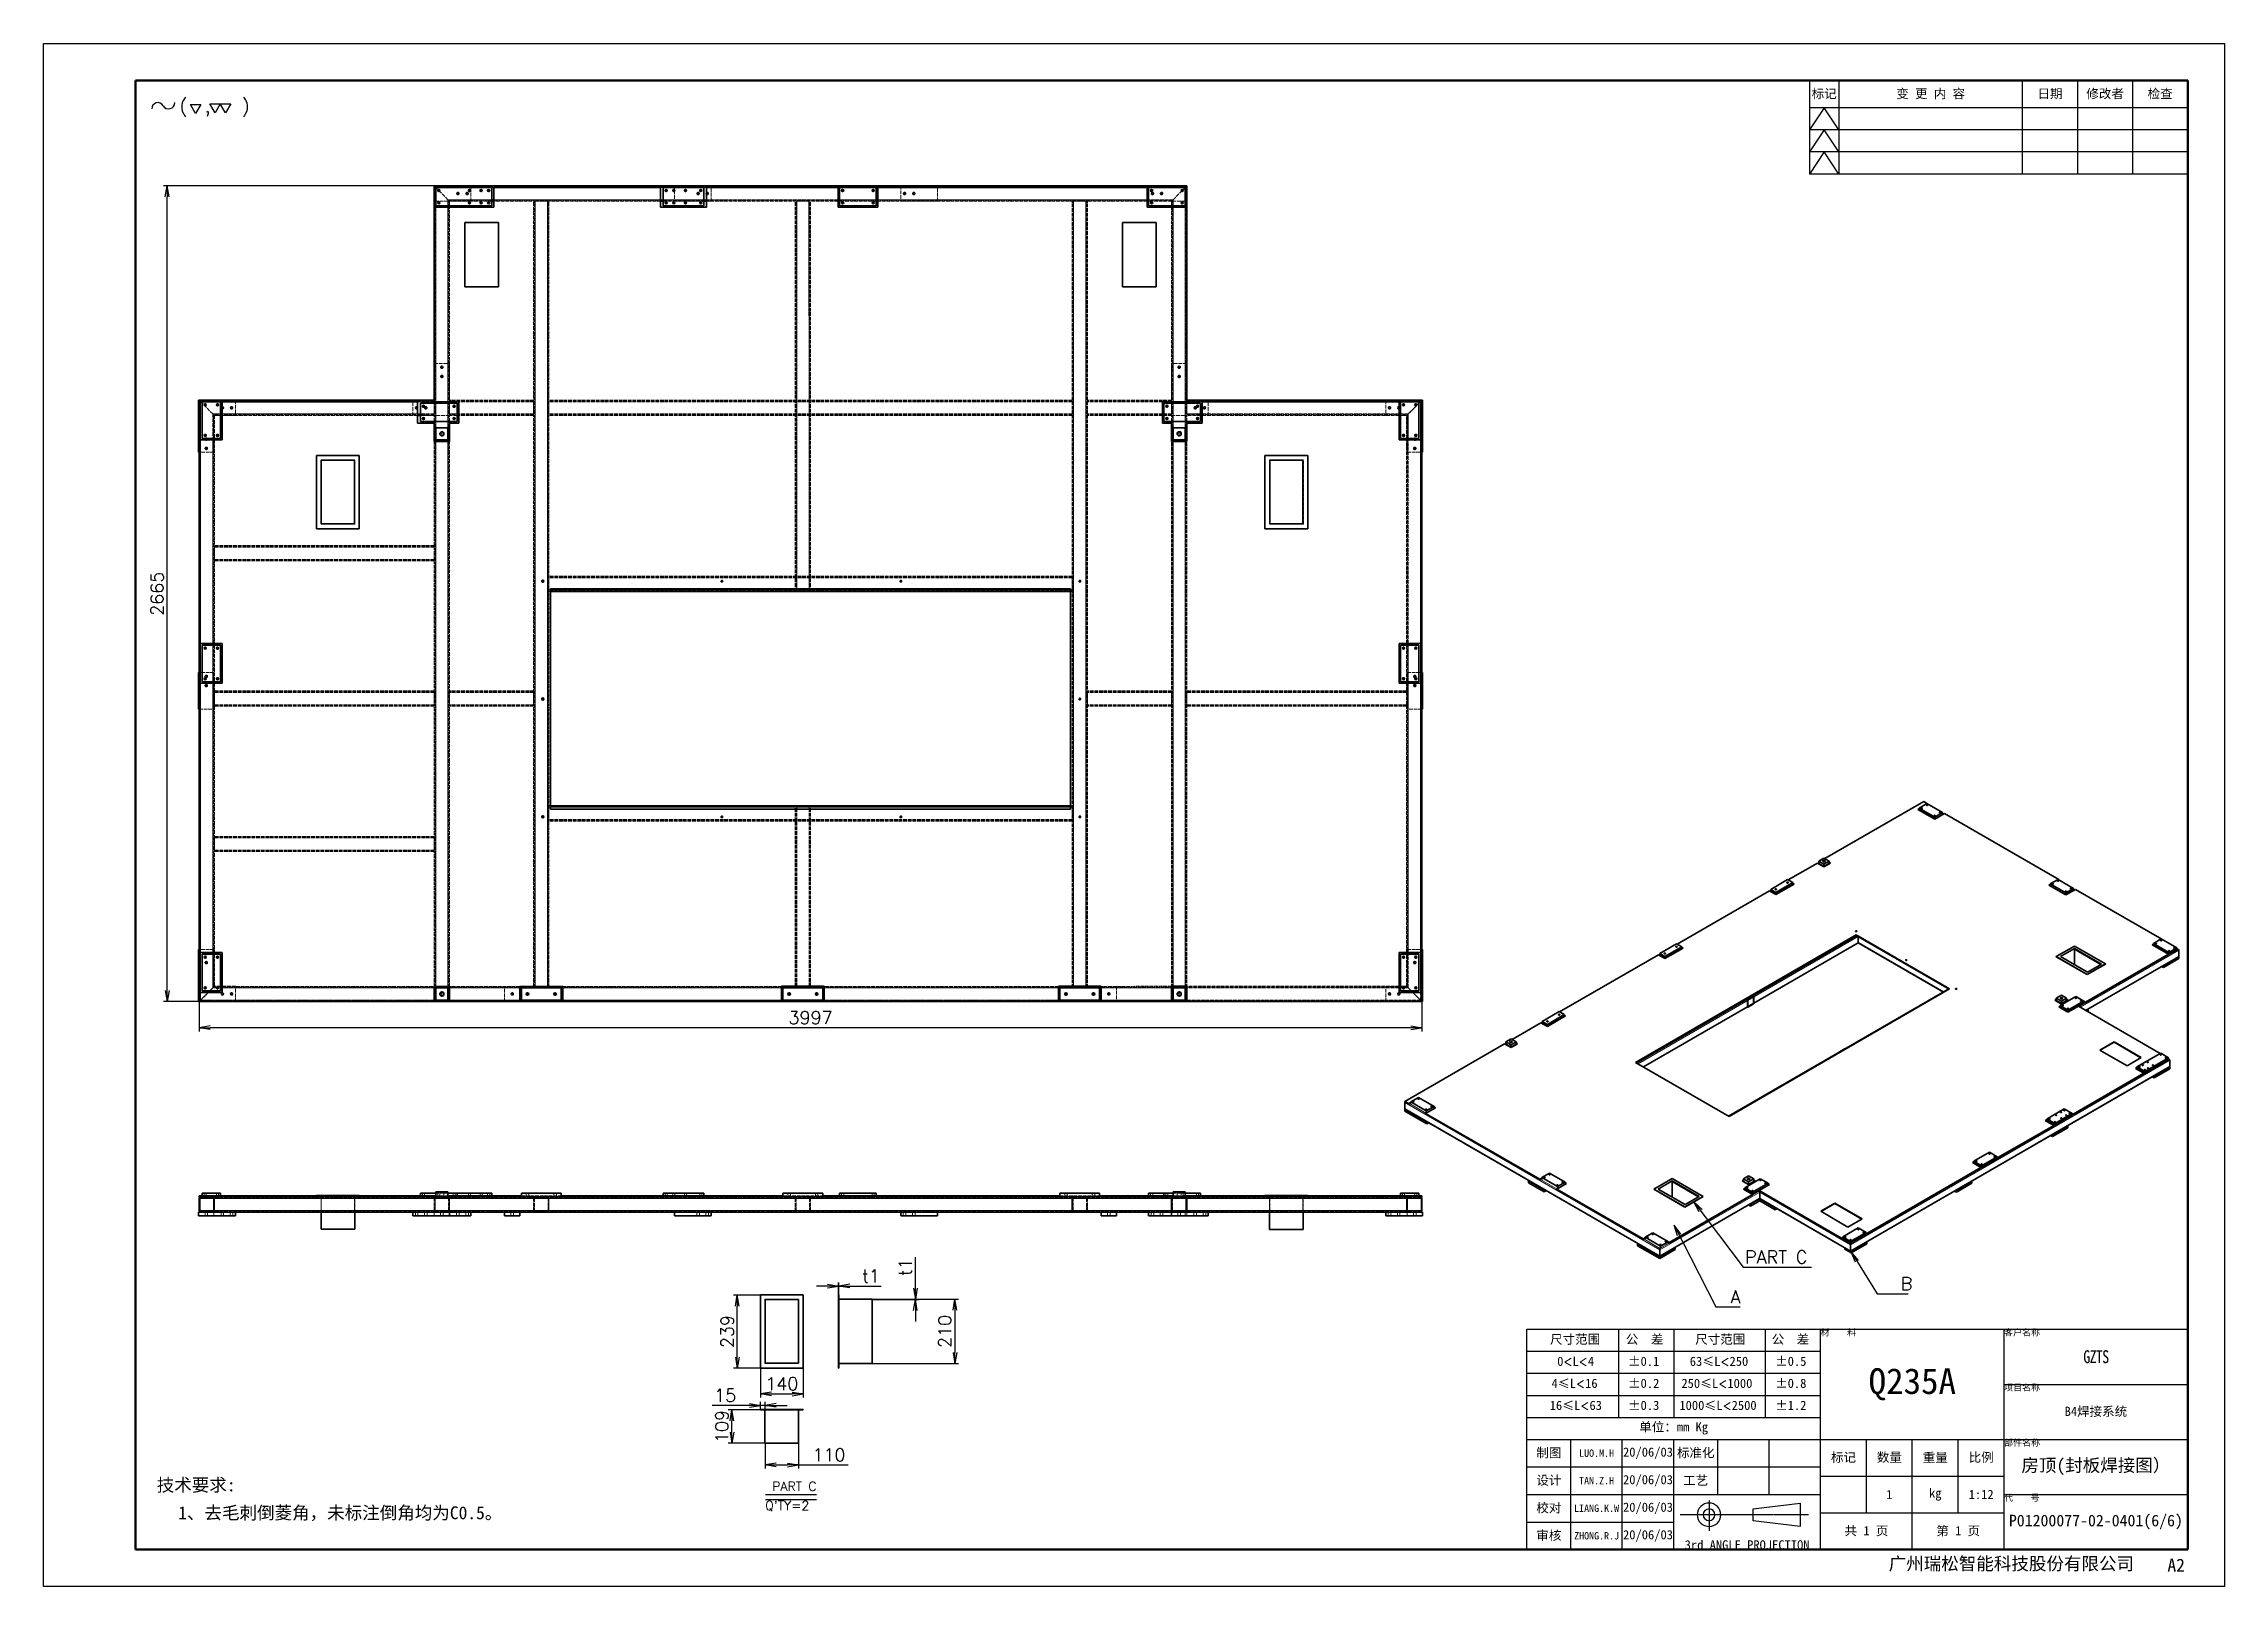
# Model space of a CAD drawing. Header units: millimetres. Extents: x -73083 to 81340, y -6859 to 6812.
# Drawn here: x -17448 to -10320, y -6850 to -1810 of the extents above; entities that cross this region are included whole.
import ezdxf

# ---------------------------------------------------------------- set-up
doc = ezdxf.new("R2010")
doc.units = ezdxf.units.MM
for name, pattern in [('AM_ISO02W050', [7.5, 6, -1.5]), ('AM_ISO08W050', [18, 12, -1.5, 3, -1.5]), ('CENTER-HOKUTO', [23, 20, -1, 1, -1]), ('DASHDOT', [18.5, 12, -3, 0.5, -3]), ('DASHED', [15, 12, -3])]:
    doc.linetypes.add(name, pattern=pattern)
doc.layers.add('A3', color=7, linetype='Continuous', plot=False)
for name, color, linetype, lineweight in [('AM_7', 2, 'AM_ISO08W050', 25), ('AM_HID', 1, 'AM_ISO02W050', 25), ('AM_VIS', 7, 'Continuous', 50), ('SOLID LINE', 7, 'Continuous', 30)]:
    doc.layers.add(name, color=color, linetype=linetype, lineweight=lineweight)
doc.layers.add('title_frame', color=7, linetype='Continuous')
doc.layers.add('word_dim', color=253, linetype='Continuous')
doc.styles.get("Standard").update_dxf_attribs({"font": 'romans.shx', "bigfont": 'bigfont.shx'})
doc.dimstyles.new('STANDARD1-12', dxfattribs={"dimscale": 12, "dimtxt": 3.5, "dimasz": 3, "dimexe": 1, "dimexo": 0, "dimgap": 1, "dimtad": 3, "dimdec": 1, "dimdsep": 46, "dimtxsty": 'Standard', "dimblk1": 'OPEN', "dimblk2": 'OPEN', "dimsah": 1, "dimcen": 0, "dimclrd": 256, "dimclre": 256, "dimclrt": 3, "dimadec": 0, "dimazin": 0, "dimtfac": 1, "dimtdec": 1, "dimtmove": 0, "dimatfit": 3, "dimldrblk": 'OPEN', "dimfxl": 0, "dimtolj": 1, "dimtzin": 0, "dimarcsym": 0})

msp = doc.modelspace()

# ---------------------------------------------------------------- texts
at = {"layer": 'SOLID LINE', "ltscale": 0.5}
for s, insert, char_height, width, attachment_point in [('\\pt180;{\\fSimHei|b0|i0|c134|p2;\\C3;标记}', (-11627.7303, -1975.23226), 30, 96, 5), ('\\pt180;{\\fSimHei|b0|i0|c134|p2;\\C3;变 更 内 容}', (-11279.7303, -1975.23226), 30, 600, 5), ('\\pt180;{\\fSimHei|b0|i0|c134|p2;\\C3;日期}', (-10889.7303, -1975.23226), 30, 180, 5), ('\\pt180;{\\fSimHei|b0|i0|c134|p2;\\C3;修改者}', (-10709.7303, -1975.23226), 30, 180, 5), ('\\pt180;{\\fSimHei|b0|i0|c134|p2;\\C3;检查}', (-10529.7303, -1975.23226), 30, 180, 5), ('\\pt180;{\\fSimHei|b0|i0|c134|p2;\\C3;尺寸范围}', (-12523.89075, -6027.88501), 30, 543.6182261, 1), ('\\pt180;{\\fSimHei|b0|i0|c134|p2;\\C3;公  差}', (-12276.04586, -6027.88501), 30, 543.6182261, 1), ('\\pt180;{\\fSimHei|b0|i0|c134|p2;\\C3;尺寸范围}', (-12049.32132, -6027.88501), 30, 543.6182261, 1), ('\\pt180;{\\fSimHei|b0|i0|c134|p2;\\C3;公  差}', (-11799.25757, -6027.88501), 30, 543.6182261, 1), ('{\\fSimHei|b0|i0|c134|p2;\\C3;材    料}', (-11639.7303, -6010.23226), 21, 600, 1), ('\\pt126;{\\fSimHei|b0|i0|c134|p2;\\C3;客户名称}', (-11039.7303, -6010.23226), 21, 600, 1), ('\\pt180;{\\fSimHei|b0|i0|c134|p2;\\C3;0\\Fromans,bigfont|c134;\\H0.9583x;<\\fSimHei|b0|i0|c134|p2;\\H1.044x;L\\Fromans,bigfont|c134;\\H0.9583x;<\\fSimHei|b0|i0|c134|p2;\\H1.044x;4}', (-12500.36392, -6099.88501), 30, 543.6182261, 1), ('\\pt180;{\\fSimHei|b0|i0|c134|p2;\\C3;%%P0.1}', (-12268.74221, -6099.88501), 30, 543.6182261, 1), ('\\pt180;{\\fSimHei|b0|i0|c134|p2;\\C3;63\\H0.9583x;≤\\H1.044x;L\\Fromans,bigfont|c134;\\H0.9579x;<\\fSimHei|b0|i0|c134|p2;\\H1.044x;250}', (-12067.12613, -6099.88501), 30, 543.6182261, 1), ('\\pt180;{\\fSimHei|b0|i0|c134|p2;\\C3;%%P0.5}', (-11787.8983, -6099.88501), 30, 543.6182261, 1), ('{\\fSimHei|b0|i0|c134|p2;\\W0.8;\\T0.9;\\C3;GZTS}', (-10739.7303, -6100.23226), 42, 600, 5), ('\\pt180;{\\fSimHei|b0|i0|c134|p2;\\C3;4\\H0.9583x;≤\\H1.043x;L\\Fromans,bigfont|c134;\\H0.9588x;<\\fSimHei|b0|i0|c134|p2;\\H1.043x;16}', (-12518.77212, -6171.88501), 30, 543.6182261, 1), ('\\pt180;{\\fSimHei|b0|i0|c134|p2;\\C3;%%P0.2}', (-12268.74221, -6171.88501), 30, 543.6182261, 1), ('\\pt180;{\\fSimHei|b0|i0|c134|p2;\\C3;250\\H0.9583x;≤\\H1.044x;L\\Fromans,bigfont|c134;\\H0.9579x;<\\fSimHei|b0|i0|c134|p2;\\H1.044x;1000}', (-12094.51781, -6171.88501), 30, 543.6182261, 1), ('\\pt180;{\\fSimHei|b0|i0|c134|p2;\\C3;%%P0.8}', (-11787.8983, -6171.88501), 30, 543.6182261, 1), ('\\pt504;{\\fSimHei|b0|i0|c134|p2;\\C3;Q235A}', (-11339.7303, -6190.23226), 84, 600, 5), ('\\pt126;{\\fSimHei|b0|i0|c134|p2;\\C3;项目名称}', (-11039.7303, -6190.23226), 21, 600, 1), ('\\pt180;{\\fSimHei|b0|i0|c134|p2;\\C3;16\\H0.9583x;≤\\H1.044x;L\\Fromans,bigfont|c134;\\H0.9579x;<\\fSimHei|b0|i0|c134|p2;\\H1.044x;63}', (-12524.9527, -6243.88501), 30, 543.6182261, 1), ('\\pt180;{\\fSimHei|b0|i0|c134|p2;\\C3;%%P0.3}', (-12268.74221, -6243.88501), 30, 543.6182261, 1), ('\\pt180;{\\fSimHei|b0|i0|c134|p2;\\C3;%%P1.2}', (-11787.8983, -6243.88501), 30, 543.6182261, 1), ('{\\fSimHei|b0|i0|c134|p2;\\C3;B4焊接系统}', (-10739.7303, -6280.23226), 30, 600, 5), ('\\pt180;{\\fSimHei|b0|i0|c134|p2;\\C3;单位：mm Kg}', (-12119.7303, -6334.23226), 30, 960, 5), ('\\pt180;{\\fSimHei|b0|i0|c134|p2;\\C3;制图}', (-12527.7303, -6415.23226), 30, 144, 5), ('\\pt864;{\\fSimHei|b0|i0|c134|p2;\\H0.8x;\\C3;LUO.M.H}', (-12371.7303, -6415.23226), 30, 168, 5), ('\\pt180;{\\fSimHei|b0|i0|c134|p2;\\C3;20/06/03}', (-12203.7303, -6415.23226), 30, 168, 5), ('\\pt180;{\\fSimHei|b0|i0|c134|p2;\\C3;标准化}', (-12047.7303, -6415.23226), 30, 144, 5), ('\\pt180;{\\fSimHei|b0|i0|c134|p2;\\C3;标记}', (-11564.7303, -6430.23226), 30, 150, 5), ('\\pt180;{\\fSimHei|b0|i0|c134|p2;\\C3;数量}', (-11414.7303, -6430.23226), 30, 150, 5), ('\\pt180;{\\fSimHei|b0|i0|c134|p2;\\C3;重量}', (-11264.7303, -6430.23226), 30, 150, 5), ('\\pt180;{\\fSimHei|b0|i0|c134|p2;\\C3;比例}', (-11114.7303, -6430.23226), 30, 150, 5), ('\\pt126;{\\fSimHei|b0|i0|c134|p2;\\C3;部件名称}', (-11039.7303, -6370.23226), 21, 600, 1), ('\\pt180;{\\fSimHei|b0|i0|c134|p2;\\C3;设计}', (-12527.7303, -6505.23226), 30, 144, 5), ('\\pt180;{\\fSimHei|b0|i0|c134|p2;\\C3;20/06/03}', (-12203.7303, -6505.23226), 30, 168, 5), ('\\pt180;{\\fSimHei|b0|i0|c134|p2;\\C3;工艺}', (-12047.7303, -6505.23226), 30, 144, 5), ('{\\fSimHei|b0|i0|c134|p2;\\C3;房顶(封板焊接图）}', (-10739.7303, -6460.23226), 42, 600, 5), ('\\pt252;{\\fSimHei|b0|i0|c134|p2;\\C3;技术要求:}', (-17077.95695, -6497.92847), 42, 360.7263119, 1), ('\\pt180;{\\Fromans,bigfont|c134;\\C3;PART C}', (-15066.43087, -6508.47945), 30, 543.6182261, 1), ('\\pt864;{\\fSimHei|b0|i0|c134|p2;\\H0.8x;\\C3;TAN.Z.H}', (-12371.7303, -6505.23226), 30, 168, 5), ('\\pt180;{\\fSimHei|b0|i0|c134|p2;\\C3;1}', (-11414.7303, -6550.23226), 30, 150, 5), ('\\pt180;{\\fSimHei|b0|i0|c134|p2;\\C3;kg}', (-11264.7303, -6550.23226), 30, 150, 5), ('\\pt180;{\\fSimHei|b0|i0|c134|p2;\\C3;1:12}', (-11114.7303, -6550.23226), 30, 150, 5), ('\\pt126;{\\fSimHei|b0|i0|c134|p2;\\C3;代    号}', (-11039.7303, -6550.23226), 21, 600, 1), ('\\pt252;{\\fSimHei|b0|i0|c134|p2;\\C3;\\P1、去毛刺倒菱角，未标注倒角均为C0.5。}', (-17007.76506, -6518.82296), 42, 1339.0912226, 1), ("\\pt180;{\\Fromans,bigfont|c134;\\C3;Q'TY=2}", (-15089.21717, -6571.1985), 30, 543.6182261, 1), ('\\pt180;{\\fSimHei|b0|i0|c134|p2;\\C3;校对}', (-12527.7303, -6595.23226), 30, 144, 5), ('\\pt864;{\\fSimHei|b0|i0|c134|p2;\\H0.8x;\\C3;LIANG.K.W}', (-12371.7303, -6595.23226), 30, 168, 5), ('\\pt180;{\\fSimHei|b0|i0|c134|p2;\\C3;20/06/03}', (-12203.7303, -6595.23226), 30, 168, 5), ('{\\fSimHei|b0|i0|c134|p2;\\C3;P01200077-02-0401(6/6)}', (-10739.7303, -6640.23226), 38, 600, 5), ('\\pt180;{\\fSimHei|b0|i0|c134|p2;\\C3;审核}', (-12527.7303, -6685.23226), 30, 144, 5), ('\\pt864;{\\fSimHei|b0|i0|c134|p2;\\H0.8x;\\C3;ZHONG.R.J}', (-12371.7303, -6685.23226), 30, 168, 5), ('\\pt180;{\\fSimHei|b0|i0|c134|p2;\\C3;20/06/03}', (-12203.7303, -6685.23226), 30, 168, 5), ('{\\fSimHei|b0|i0|c134|p2;\\C3;3rd ANGLE PROJECTION}', (-11879.7303, -6730.23226), 30, 480, 8), ('\\pt180;{\\fSimHei|b0|i0|c134|p2;\\C3;共 1 页}', (-11489.7303, -6670.23226), 30, 300, 5), ('\\pt180;{\\fSimHei|b0|i0|c134|p2;\\C3;第 1 页}', (-11189.7303, -6670.23226), 30, 300, 5), ('\\pt180;{\\fSimHei|b0|i0|c134|p2;\\C3;广州瑞松智能科技股份有限公司}', (-11416.98197, -6754.90174), 42, 942.7416977, 1), ('\\pt252;{\\fSimHei|b0|i0|c134|p2;\\C3;A2}', (-10505.86386, -6759.72749), 42, 942.7416977, 1)]:
    msp.add_mtext(s, dxfattribs=dict(at, insert=insert, char_height=char_height, width=width, attachment_point=attachment_point))
at = {"layer": 'SOLID LINE', "ltscale": 0.5, "insert": (-12101.10218, -6243.88501), "char_height": 30, "width": 543.6182261, "attachment_point": 1, "line_spacing_factor": 0.72}
msp.add_mtext('\\pt180;{\\fSimHei|b0|i0|c134|p2;\\C3;1000\\H0.9583x;≤\\H1.044x;L\\Fromans,bigfont|c134;\\H0.9579x;<\\fSimHei|b0|i0|c134|p2;\\H1.044x;2500}', dxfattribs=at)
at = {"layer": 'word_dim', "color": 3, "linetype": 'Continuous', "ltscale": 2, "char_height": 42, "attachment_point": 7}
for s, insert, width in [('\\A1;{\\Fromans,bigfont|c134;PART C}', (-11886.2228, -5795.44968), 254.5292919), ('\\A1; B', (-11406.32472, -5882.17495), 109.3306676), ('\\A1;A', (-11934.13953, -5925.56335), 215.7086892)]:
    msp.add_mtext(s, dxfattribs=dict(at, insert=insert, width=width))

# ---------------------------------------------------------------- blocks, each defined once
blk = doc.blocks.new('_Open')
at = {"color": 0, "lineweight": -2}
for p, q in [((-1, 0.17), (0, 0)), ((-1, -0.17), (0, 0)), ((0, 0), (-1, 0))]:
    blk.add_line(p, q, dxfattribs=at)
blk = doc.blocks.new('*D931')
at = {"layer": 'DEFPOINTS', "color": 0, "linetype": 'Continuous', "ltscale": 2}
for p in [(-15104.8, -6137.4), (-14964.8, -6137.4), (-14964.8, -6221.4)]:
    blk.add_point(p, dxfattribs=at)
at = {"layer": 'word_dim', "linetype": 'Continuous', "lineweight": -2, "ltscale": 2}
for p, q in [((-15104.8, -6137.4), (-15104.8, -6233.4)), ((-14964.8, -6137.4), (-14964.8, -6233.4)), ((-15068.8, -6221.4), (-15000.8, -6221.4))]:
    blk.add_line(p, q, dxfattribs=at)
at = {"layer": 'word_dim', "linetype": 'Continuous', "lineweight": -2, "ltscale": 2, "xscale": 36, "yscale": 36, "zscale": 36, "rotation": 180}
blk.add_blockref('_Open', (-15104.8, -6221.4), dxfattribs=at)
at = {"layer": 'word_dim', "linetype": 'Continuous', "lineweight": -2, "ltscale": 2, "xscale": 36, "yscale": 36, "zscale": 36}
blk.add_blockref('_Open', (-14964.8, -6221.4), dxfattribs=at)
at = {"layer": 'word_dim', "color": 3, "linetype": 'Continuous', "ltscale": 2, "insert": (-15034.8, -6188.4), "char_height": 42, "attachment_point": 5}
blk.add_mtext('\\A1;140', dxfattribs=at)
blk = doc.blocks.new('*D932')
at = {"layer": 'DEFPOINTS', "color": 0, "linetype": 'Continuous', "ltscale": 2}
for p in [(-15180.3, -5898.4), (-15104.8, -5898.4), (-15104.8, -6137.4)]:
    blk.add_point(p, dxfattribs=at)
at = {"layer": 'word_dim', "linetype": 'Continuous', "lineweight": -2, "ltscale": 2}
for p, q in [((-15104.8, -5898.4), (-15192.3, -5898.4)), ((-15180.3, -6101.4), (-15180.3, -5934.4)), ((-15104.8, -6137.4), (-15192.3, -6137.4))]:
    blk.add_line(p, q, dxfattribs=at)
at = {"layer": 'word_dim', "linetype": 'Continuous', "lineweight": -2, "ltscale": 2, "xscale": 36, "yscale": 36, "zscale": 36}
for p, rotation in [((-15180.3, -5898.4), 90), ((-15180.3, -6137.4), 270)]:
    blk.add_blockref('_Open', p, dxfattribs=dict(at, rotation=rotation))
at = {"layer": 'word_dim', "color": 3, "linetype": 'Continuous', "ltscale": 2, "insert": (-15213.3, -6017.9), "char_height": 42, "attachment_point": 5, "rotation": 90}
blk.add_mtext('\\A1;239', dxfattribs=at)
blk = doc.blocks.new('*D933')
at = {"layer": 'DEFPOINTS', "color": 0, "linetype": 'Continuous', "ltscale": 2}
for p in [(-14849.6, -5898.4), (-14848.6, -5869.1), (-14848.6, -5898.4)]:
    blk.add_point(p, dxfattribs=at)
at = {"layer": 'word_dim', "linetype": 'Continuous', "lineweight": -2, "ltscale": 2}
for p, q in [((-14885.6, -5869.1), (-14921.6, -5869.1)), ((-14849.6, -5898.4), (-14849.6, -5857.1)), ((-14849.6, -5869.1), (-14848.6, -5869.1)), ((-14848.6, -5898.4), (-14848.6, -5857.1)), ((-14812.6, -5869.1), (-14710.6, -5869.1))]:
    blk.add_line(p, q, dxfattribs=at)
at = {"layer": 'word_dim', "linetype": 'Continuous', "lineweight": -2, "ltscale": 2, "xscale": 36, "yscale": 36, "zscale": 36}
blk.add_blockref('_Open', (-14849.6, -5869.1), dxfattribs=at)
at = {"layer": 'word_dim', "linetype": 'Continuous', "lineweight": -2, "ltscale": 2, "xscale": 36, "yscale": 36, "zscale": 36, "rotation": 180}
blk.add_blockref('_Open', (-14848.6, -5869.1), dxfattribs=at)
at = {"layer": 'word_dim', "color": 3, "linetype": 'Continuous', "ltscale": 2, "insert": (-14743.6, -5836.1), "char_height": 42, "attachment_point": 5}
blk.add_mtext('\\A1;{\\Fromans,bigfont|c134;t}1', dxfattribs=at)
blk = doc.blocks.new('*D934')
at = {"layer": 'DEFPOINTS', "color": 0, "linetype": 'Continuous', "ltscale": 2}
for p in [(-15089.8, -6382.4), (-14979.8, -6382.4), (-14979.8, -6453.5)]:
    blk.add_point(p, dxfattribs=at)
at = {"layer": 'word_dim', "linetype": 'Continuous', "lineweight": -2, "ltscale": 2}
for p, q in [((-15089.8, -6382.4), (-15089.8, -6465.5)), ((-14979.8, -6382.4), (-14979.8, -6465.5)), ((-15053.8, -6453.5), (-15015.8, -6453.5)), ((-14979.8, -6453.5), (-14817.8, -6453.5))]:
    blk.add_line(p, q, dxfattribs=at)
at = {"layer": 'word_dim', "linetype": 'Continuous', "lineweight": -2, "ltscale": 2, "xscale": 36, "yscale": 36, "zscale": 36, "rotation": 180}
blk.add_blockref('_Open', (-15089.8, -6453.5), dxfattribs=at)
at = {"layer": 'word_dim', "linetype": 'Continuous', "lineweight": -2, "ltscale": 2, "xscale": 36, "yscale": 36, "zscale": 36}
blk.add_blockref('_Open', (-14979.8, -6453.5), dxfattribs=at)
at = {"layer": 'word_dim', "color": 3, "linetype": 'Continuous', "ltscale": 2, "insert": (-14880.8, -6420.5), "char_height": 42, "attachment_point": 5}
blk.add_mtext('\\A1;110', dxfattribs=at)
blk = doc.blocks.new('*D935')
at = {"layer": 'DEFPOINTS', "color": 0, "linetype": 'Continuous', "ltscale": 2}
for p in [(-15197.7, -6273.4), (-15104.8, -6273.4), (-15089.8, -6382.4)]:
    blk.add_point(p, dxfattribs=at)
at = {"layer": 'word_dim', "linetype": 'Continuous', "lineweight": -2, "ltscale": 2}
for p, q in [((-15104.8, -6273.4), (-15209.7, -6273.4)), ((-15197.7, -6346.4), (-15197.7, -6309.4)), ((-15089.8, -6382.4), (-15209.7, -6382.4))]:
    blk.add_line(p, q, dxfattribs=at)
at = {"layer": 'word_dim', "linetype": 'Continuous', "lineweight": -2, "ltscale": 2, "xscale": 36, "yscale": 36, "zscale": 36}
for p, rotation in [((-15197.7, -6273.4), 90), ((-15197.7, -6382.4), 270)]:
    blk.add_blockref('_Open', p, dxfattribs=dict(at, rotation=rotation))
at = {"layer": 'word_dim', "color": 3, "linetype": 'Continuous', "ltscale": 2, "insert": (-15230.7, -6327.9), "char_height": 42, "attachment_point": 5, "rotation": 90}
blk.add_mtext('\\A1;109', dxfattribs=at)
blk = doc.blocks.new('*D936')
at = {"layer": 'DEFPOINTS', "color": 0, "linetype": 'Continuous', "ltscale": 2}
for p in [(-14739.6, -5912.4), (-14739.6, -6122.4), (-14469.1, -6122.4)]:
    blk.add_point(p, dxfattribs=at)
at = {"layer": 'word_dim', "linetype": 'Continuous', "lineweight": -2, "ltscale": 2}
for p, q in [((-14739.6, -5912.4), (-14457.1, -5912.4)), ((-14469.1, -5948.4), (-14469.1, -6086.4)), ((-14739.6, -6122.4), (-14457.1, -6122.4))]:
    blk.add_line(p, q, dxfattribs=at)
at = {"layer": 'word_dim', "linetype": 'Continuous', "lineweight": -2, "ltscale": 2, "xscale": 36, "yscale": 36, "zscale": 36}
for p, rotation in [((-14469.1, -5912.4), 90), ((-14469.1, -6122.4), 270)]:
    blk.add_blockref('_Open', p, dxfattribs=dict(at, rotation=rotation))
at = {"layer": 'word_dim', "color": 3, "linetype": 'Continuous', "ltscale": 2, "insert": (-14502.1, -6017.4), "char_height": 42, "attachment_point": 5, "rotation": 90}
blk.add_mtext('\\A1;210', dxfattribs=at)
blk = doc.blocks.new('*D937')
at = {"layer": 'DEFPOINTS', "color": 0, "linetype": 'Continuous', "ltscale": 2}
for p in [(-14739.6, -5912.4), (-14739.6, -5913.4), (-14598.4, -5912.4)]:
    blk.add_point(p, dxfattribs=at)
at = {"layer": 'word_dim', "linetype": 'Continuous', "lineweight": -2, "ltscale": 2}
for p, q in [((-14598.4, -5876.4), (-14598.4, -5774.4)), ((-14739.6, -5912.4), (-14586.4, -5912.4)), ((-14739.6, -5913.4), (-14586.4, -5913.4)), ((-14598.4, -5913.4), (-14598.4, -5912.4)), ((-14598.4, -5949.4), (-14598.4, -5985.4))]:
    blk.add_line(p, q, dxfattribs=at)
at = {"layer": 'word_dim', "linetype": 'Continuous', "lineweight": -2, "ltscale": 2, "xscale": 36, "yscale": 36, "zscale": 36}
for p, rotation in [((-14598.4, -5912.4), 270), ((-14598.4, -5913.4), 90)]:
    blk.add_blockref('_Open', p, dxfattribs=dict(at, rotation=rotation))
at = {"layer": 'word_dim', "color": 3, "linetype": 'Continuous', "ltscale": 2, "insert": (-14631.4, -5807.4), "char_height": 42, "attachment_point": 5, "rotation": 90}
blk.add_mtext('\\A1;{\\Fromans,bigfont|c134;t}1', dxfattribs=at)
blk = doc.blocks.new('shiage0')
at = {"layer": 'word_dim', "color": 3, "linetype": 'Continuous'}
for centre, start, end in [((1.69, 0), 30, 180), ((4.61, 1.69), 210, 0)]:
    blk.add_arc(centre, 1.69, start, end, dxfattribs=at)
blk = doc.blocks.new('11')
at = {"layer": 'title_frame', "color": 3, "linetype": 'Continuous'}
for points in [[(20.38, 3.57), (18.93, 6.07), (24.71, 6.07), (23.27, 3.57), (21.82, 6.07)], [(15.1, 3.38), (13.66, 5.88), (16.55, 5.88)]]:
    blk.add_lwpolyline(points, close=True, dxfattribs=at)
blk.add_blockref('shiage0', (3.13, 4.67), dxfattribs=at)
blk.add_text('(  ,   )', height=3.5, dxfattribs=at).set_placement((10.71, 3.7))
blk = doc.blocks.new('*D1004')
at = {"layer": 'DEFPOINTS', "color": 0, "linetype": 'Continuous', "ltscale": 2}
for p in [(-16939.5, -4940), (-12942.5, -4940), (-16939.5, -5025.3)]:
    blk.add_point(p, dxfattribs=at)
at = {"layer": 'word_dim', "linetype": 'Continuous', "lineweight": -2, "ltscale": 2}
for p, q in [((-16939.5, -4940), (-16939.5, -5037.3)), ((-12942.5, -4940), (-12942.5, -5037.3)), ((-12978.5, -5025.3), (-16903.5, -5025.3))]:
    blk.add_line(p, q, dxfattribs=at)
at = {"layer": 'word_dim', "linetype": 'Continuous', "lineweight": -2, "ltscale": 2, "xscale": 36, "yscale": 36, "zscale": 36, "rotation": 180}
blk.add_blockref('_Open', (-16939.5, -5025.3), dxfattribs=at)
at = {"layer": 'word_dim', "linetype": 'Continuous', "lineweight": -2, "ltscale": 2, "xscale": 36, "yscale": 36, "zscale": 36}
blk.add_blockref('_Open', (-12942.5, -5025.3), dxfattribs=at)
at = {"layer": 'word_dim', "color": 3, "linetype": 'Continuous', "ltscale": 2, "insert": (-14941, -4992.3), "char_height": 42, "attachment_point": 5}
blk.add_mtext('\\A1;3997', dxfattribs=at)
blk = doc.blocks.new('*D1005')
at = {"layer": 'DEFPOINTS', "color": 0, "linetype": 'Continuous', "ltscale": 2}
for p in [(-17043.8, -2275), (-16171, -2275), (-16939.5, -4940)]:
    blk.add_point(p, dxfattribs=at)
at = {"layer": 'word_dim', "linetype": 'Continuous', "lineweight": -2, "ltscale": 2}
for p, q in [((-16171, -2275), (-17055.8, -2275)), ((-17043.8, -4904), (-17043.8, -2311)), ((-16939.5, -4940), (-17055.8, -4940))]:
    blk.add_line(p, q, dxfattribs=at)
at = {"layer": 'word_dim', "linetype": 'Continuous', "lineweight": -2, "ltscale": 2, "xscale": 36, "yscale": 36, "zscale": 36}
for p, rotation in [((-17043.8, -2275), 90), ((-17043.8, -4940), 270)]:
    blk.add_blockref('_Open', p, dxfattribs=dict(at, rotation=rotation))
at = {"layer": 'word_dim', "color": 3, "linetype": 'Continuous', "ltscale": 2, "insert": (-17076.8, -3607.5), "char_height": 42, "attachment_point": 5, "rotation": 90}
blk.add_mtext('\\A1;2665', dxfattribs=at)
blk = doc.blocks.new('*D1006')
at = {"layer": 'DEFPOINTS', "color": 0, "linetype": 'Continuous', "ltscale": 2}
for p in [(-15089.8, -6259.1), (-15104.8, -6273.4), (-15089.8, -6273.4)]:
    blk.add_point(p, dxfattribs=at)
at = {"layer": 'word_dim', "linetype": 'Continuous', "lineweight": -2, "ltscale": 2}
for p, q in [((-15140.8, -6259.1), (-15262.8, -6259.1)), ((-15104.8, -6273.4), (-15104.8, -6247.1)), ((-15089.8, -6259.1), (-15104.8, -6259.1)), ((-15089.8, -6273.4), (-15089.8, -6247.1)), ((-15053.8, -6259.1), (-15017.8, -6259.1))]:
    blk.add_line(p, q, dxfattribs=at)
at = {"layer": 'word_dim', "linetype": 'Continuous', "lineweight": -2, "ltscale": 2, "xscale": 36, "yscale": 36, "zscale": 36}
blk.add_blockref('_Open', (-15104.8, -6259.1), dxfattribs=at)
at = {"layer": 'word_dim', "linetype": 'Continuous', "lineweight": -2, "ltscale": 2, "xscale": 36, "yscale": 36, "zscale": 36, "rotation": 180}
blk.add_blockref('_Open', (-15089.8, -6259.1), dxfattribs=at)
at = {"layer": 'word_dim', "color": 3, "linetype": 'Continuous', "ltscale": 2, "insert": (-15219.8, -6226.1), "char_height": 42, "attachment_point": 5}
blk.add_mtext('\\A1;15', dxfattribs=at)
blk = doc.blocks.new('A$C4DB71547')
at = {"color": 7, "lineweight": 35}
for p, q in [((667.1, -457.8), (989.8, -271.5)), ((1000.4, -278.1), (974.9, -292.8)), ((1002.5, -278.8), (989.8, -271.5)), ((1000.4, -278.1), (1051.3, -307.5)), ((970.7, -297.2), (1025.8, -329.1)), ((1025.8, -322.2), (974.9, -292.8)), ((1025.8, -328.1), (974.9, -298.7)), ((1025.8, -322.2), (1051.3, -307.5)), ((1057.7, -310.7), (1025.8, -329.1)), ((1431, -526.2), (1057.7, -310.7)), ((546.6, -527.3), (642.5, -472)), ((642.5, -472), (663.7, -484.2)), ((646.8, -465.6), (663.7, -455.8)), ((663.7, -475.4), (646.8, -465.6)), ((663.7, -483.2), (646.8, -473.4)), ((663.7, -455.8), (680.7, -465.6)), ((680.7, -465.6), (663.7, -475.4)), ((684.9, -472), (663.7, -484.2)), ((680.7, -473.4), (663.7, -483.2)), ((663.7, -483.3), (680.7, -473.5)), ((183.9, -736.8), (485.5, -562.6)), ((506.7, -574.9), (485.5, -562.6)), ((489.8, -558.2), (544.9, -526.4)), ((506.7, -568), (489.8, -558.2)), ((506.7, -573.9), (489.8, -564.1)), ((561.9, -536.2), (506.7, -568)), ((566.1, -540.6), (506.7, -574.9)), ((561.9, -542), (506.7, -573.9)), ((525.8, -562.9), (542.8, -553.1)), ((544.9, -526.4), (561.9, -536.2)), ((1454.3, -576.5), (1399.2, -544.6)), ((1428.9, -525.5), (1403.4, -540.2)), ((1454.3, -569.6), (1403.4, -540.2)), ((1454.3, -575.5), (1403.4, -546.1)), ((1428.9, -525.5), (1479.8, -554.9)), ((1454.3, -569.6), (1479.8, -554.9)), ((1454.3, -576.5), (1486.2, -558.1)), ((1454.3, -575.5), (1479.8, -560.8)), ((1768.3, -721), (1486.2, -558.1)), ((48, -1123.2), (769.2, -706.8)), ((49.3, -1124), (769.2, -708.3)), ((1074.7, -883.2), (769.2, -706.8)), ((1073.4, -883.9), (769.2, -708.3)), ((776.1, -712.3), (776.1, -731.9)), ((-200.1, -958.5), (122.8, -772.1)), ((122.8, -772.1), (144, -784.3)), ((127, -767.6), (182.2, -735.8)), ((144, -777.4), (127, -767.6)), ((144, -783.3), (127, -773.5)), ((199.2, -745.6), (144, -777.4)), ((203.4, -750), (144, -784.3)), ((199.2, -751.5), (144, -783.3)), ((182.2, -735.8), (199.2, -745.6)), ((434.4, -930.2), (775.5, -733.3)), ((776, -732.8), (1054.4, -893.5)), ((1423.2, -777.7), (1482.6, -743.4)), ((1423.2, -777.7), (1524.6, -836.2)), ((1423.2, -778.2), (1524.6, -836.7)), ((1436.7, -777.7), (1482.6, -751.2)), ((1436.7, -777.7), (1525, -828.6)), ((1570.4, -802.4), (1482.1, -751.5)), ((1584, -801.9), (1482.6, -743.4)), ((1482.6, -804.1), (1482.6, -751.2)), ((1570.8, -802.2), (1482.6, -751.2)), ((1569.1, -803.2), (1482.6, -753.2)), ((1518.6, -926.4), (1789.5, -770)), ((1518.6, -927.8), (1789.5, -771.4)), ((1518.6, -953.3), (1822.2, -778.1)), ((1736.5, -739.4), (1759.8, -752.8)), ((1766.2, -720.2), (1740.7, -734.9)), ((1791.6, -764.3), (1740.7, -734.9)), ((1791.6, -770.2), (1740.7, -740.8)), ((1759.8, -752.8), (1789.5, -770)), ((1766.2, -720.2), (1817.1, -749.6)), ((1824.1, -778.4), (1773.2, -807.8)), ((1791.6, -764.3), (1817.1, -749.6)), ((1791.6, -770.2), (1817.1, -755.5)), ((1823.4, -776.3), (1823.4, -756.7)), ((1823.4, -756.7), (1823.4, -776.3)), ((1584, -801.9), (1524.6, -836.2)), ((1584, -802.4), (1524.6, -836.7)), ((1570.8, -802.2), (1525, -828.6)), ((1824.1, -784.3), (1773.2, -813.7)), ((352.3, -1298.9), (1072.3, -883.2)), ((1074.7, -883.2), (353.5, -1299.6)), ((413.4, -941.3), (413.4, -921.7)), ((433.3, -909.2), (414.7, -920)), ((414.7, -941.6), (414.7, -920)), ((415.5, -918), (432.5, -908.2)), ((433.3, -909.2), (433.3, -930.8)), ((434.6, -909.5), (434.6, -929.1)), ((1418.9, -920.2), (1442.7, -934)), ((1423.2, -913.9), (1440.1, -904.1)), ((1440.1, -923.7), (1423.2, -913.9)), ((1440.1, -931.5), (1423.2, -921.7)), ((1435.9, -937.9), (1486.8, -908.5)), ((1440.1, -904.1), (1457.1, -913.9)), ((1457.1, -913.9), (1440.1, -923.7)), ((1457.1, -921.7), (1440.1, -931.5)), ((1512.2, -923.2), (1461.3, -952.6)), ((1512.2, -923.2), (1486.8, -908.5)), ((1518.6, -926.4), (1488.9, -909.2)), ((-355.3, -1048.1), (-261.2, -993.7)), ((-261.2, -993.7), (-240, -1006)), ((-256.9, -989.3), (-201.8, -957.5)), ((-240, -999.1), (-256.9, -989.3)), ((-240, -1005), (-256.9, -995.2)), ((-184.8, -967.3), (-240, -999.1)), ((-180.6, -971.7), (-240, -1006)), ((-184.8, -973.1), (-240, -1005)), ((-203.9, -984.2), (-220.9, -994)), ((-201.8, -957.5), (-184.8, -967.3)), ((74, -1138.3), (413.4, -942.3)), ((414.7, -941.6), (433.3, -930.8)), ((415.5, -942.5), (432.5, -932.7)), ((1431.6, -942.3), (1461.3, -959.4)), ((1435.9, -937.9), (1461.3, -952.6)), ((1435.9, -943.8), (1461.3, -958.5)), ((1512.2, -929.1), (1461.3, -958.5)), ((1495.3, -939.8), (1461.3, -959.4)), ((1495.3, -939.8), (1763, -1094.4)), ((-706, -1250.6), (-380, -1062.3)), ((-380, -1062.3), (-358.8, -1074.6)), ((-375.7, -1055.9), (-358.8, -1046.1)), ((-358.8, -1065.7), (-375.7, -1055.9)), ((-358.8, -1073.6), (-375.7, -1063.8)), ((-358.8, -1046.1), (-341.8, -1055.9)), ((-341.8, -1055.9), (-358.8, -1065.7)), ((-337.5, -1062.3), (-358.8, -1074.6)), ((-341.8, -1063.8), (-358.8, -1073.6)), ((-341.8, -1063.8), (-358.8, -1073.6)), ((1565.3, -1083.1), (1612, -1056.2)), ((1566.6, -1083.9), (1612, -1057.7)), ((1701.1, -1107.6), (1612, -1056.2)), ((1699.8, -1108.4), (1612, -1057.7)), ((48, -1123.2), (353.5, -1299.6)), ((729.5, -1079.7), (712.5, -1089.5)), ((750.7, -1739.6), (1793.1, -1137.8)), ((1565.3, -1083.1), (1654.4, -1134.6)), ((1701.1, -1107.6), (1654.4, -1134.6)), ((1687, -1138.3), (1764.7, -1093.4)), ((1712.5, -1152.9), (1687, -1138.3)), ((1790.1, -1108.1), (1712.5, -1152.9)), ((1790.1, -1114), (1712.5, -1158.8)), ((1794.4, -1138.5), (1743.5, -1167.9)), ((1764.7, -1093.4), (1790.1, -1108.1)), ((1794.4, -1136), (1794.4, -1116.4)), ((1794.4, -1136), (1794.4, -1116.4)), ((1709.5, -1159.1), (1478.3, -1292.6)), ((1709.5, -1160.5), (1478.3, -1294)), ((1709.5, -1159.1), (1682, -1143.1)), ((1712.5, -1158.8), (1687, -1144.1)), ((1794.4, -1144.4), (1743.5, -1173.8)), ((-634.5, -1318.5), (-706.6, -1276.9)), ((-634.5, -1324.4), (-706.6, -1282.8)), ((-706, -1250.6), (-693.3, -1257.9)), ((-706, -1252), (-693.3, -1259.4)), ((-706, -1274.1), (-706, -1254.5)), ((-706, -1254.5), (-706, -1274.1)), ((-704.8, -1275.8), (127.7, -1756.4)), ((-661.5, -1237.6), (-686.9, -1252.3)), ((-636, -1281.7), (-686.9, -1252.3)), ((-661.5, -1237.6), (-610.5, -1267)), ((-638.1, -1289.8), (-606.3, -1271.4)), ((-636, -1281.7), (-610.5, -1267)), ((1393, -1308), (1449.5, -1275.4)), ((1449.5, -1275.4), (1474.9, -1290.1)), ((-638.1, -1289.8), (-264.8, -1505.3)), ((-638.1, -1291.2), (-264.8, -1506.8)), ((1414.7, -1329.3), (1232.2, -1434.6)), ((1414.7, -1330.8), (1232.2, -1436.1)), ((1414.7, -1329.3), (1387.1, -1313.4)), ((1418.5, -1322.7), (1393, -1308)), ((1418.5, -1328.6), (1393, -1313.9)), ((1461.4, -1330.8), (1410.4, -1360.2)), ((1461.4, -1336.7), (1410.4, -1366)), ((1474.9, -1290.1), (1418.5, -1322.7)), ((1474.9, -1296), (1418.5, -1328.6)), ((1153.7, -1446.1), (1204.7, -1416.8)), ((1230.1, -1431.4), (1204.7, -1416.8)), ((-233, -1485), (-258.4, -1499.7)), ((-233, -1485), (-182, -1514.4)), ((400.7, -1504.2), (417.7, -1494.4)), ((417.7, -1494.4), (434.6, -1504.2)), ((1177.1, -1466.5), (803.7, -1682)), ((1177.1, -1468), (803.7, -1683.5)), ((1177.1, -1466.5), (1149.5, -1450.6)), ((1153.7, -1446.1), (1179.2, -1460.8)), ((1153.7, -1452), (1179.2, -1466.7)), ((1230.1, -1431.4), (1179.2, -1460.8)), ((1230.1, -1437.3), (1179.2, -1466.7)), ((-301.5, -1510.8), (-250.6, -1540.2)), ((-301.5, -1516.7), (-250.6, -1546.1)), ((-207.5, -1529.1), (-258.4, -1499.7)), ((-209.6, -1537.1), (-177.8, -1518.8)), ((-209.6, -1537.1), (72.5, -1700)), ((-209.6, -1538.6), (72.5, -1701.5)), ((-207.5, -1529.1), (-182, -1514.4)), ((107.9, -1537), (167.3, -1502.7)), ((107.9, -1537), (209.3, -1595.6)), ((107.9, -1537.5), (209.3, -1596.1)), ((121.5, -1537), (167.3, -1510.6)), ((121.5, -1537), (209.8, -1588)), ((157.4, -1712.3), (430.4, -1554.7)), ((430.4, -1556.1), (157.4, -1713.8)), ((255.2, -1561.8), (166.9, -1510.8)), ((268.7, -1561.3), (167.3, -1502.7)), ((167.3, -1563.5), (167.3, -1510.6)), ((255.6, -1561.5), (167.3, -1510.6)), ((253.9, -1562.5), (167.3, -1512.5)), ((268.7, -1561.3), (209.3, -1595.6)), ((268.7, -1561.8), (209.3, -1596.1)), ((255.6, -1561.5), (209.8, -1588)), ((396.4, -1510.6), (420.2, -1524.3)), ((417.7, -1514), (400.7, -1504.2)), ((417.7, -1521.8), (400.7, -1512)), ((400.7, -1537.5), (430.4, -1554.7)), ((404.9, -1533.1), (455.8, -1503.7)), ((404.9, -1533.1), (430.4, -1547.8)), ((404.9, -1539), (430.4, -1553.7)), ((434.6, -1504.2), (417.7, -1514)), ((434.6, -1512), (417.7, -1521.8)), ((481.3, -1518.4), (430.4, -1547.8)), ((481.3, -1524.3), (430.4, -1553.7)), ((485.5, -1522.8), (451.6, -1542.4)), ((721, -1698), (451.6, -1542.4)), ((451.6, -1543.9), (721, -1699.4)), ((453.5, -1568.1), (750.7, -1739.6)), ((453.7, -1567.2), (453.7, -1547.6)), ((481.3, -1518.4), (455.8, -1503.7)), ((1147.4, -1512), (1096.5, -1541.4)), ((1147.4, -1517.9), (1096.5, -1547.3)), ((127.7, -1756.4), (453.1, -1568.5)), ((424, -1586.7), (453.7, -1569.6)), ((424, -1592.6), (453.7, -1575.5)), ((453.7, -1569.6), (504.6, -1599)), ((453.7, -1575.5), (504.6, -1604.9)), ((653.1, -1609.8), (699.8, -1582.8)), ((653.1, -1609.8), (742.2, -1661.2)), ((654.4, -1610.5), (699.8, -1584.3)), ((788.9, -1634.3), (699.8, -1582.8)), ((787.6, -1635), (699.8, -1584.3)), ((788.9, -1634.3), (742.2, -1661.2)), ((104.3, -1679.7), (78.9, -1694.4)), ((129.8, -1723.8), (78.9, -1694.4)), ((104.3, -1679.7), (155.2, -1709.1)), ((129.8, -1723.8), (155.2, -1709.1)), ((725.2, -1693.5), (776.1, -1664.2)), ((725.2, -1693.5), (750.7, -1708.2)), ((725.2, -1699.4), (750.7, -1714.1)), ((801.6, -1678.8), (750.7, -1708.2)), ((801.6, -1684.7), (750.7, -1714.1)), ((803.7, -1710.4), (752.8, -1739.8)), ((801.6, -1678.8), (776.1, -1664.2)), ((54.9, -1716.6), (127, -1758.2)), ((54.9, -1722.5), (127, -1764.1)), ((127, -1758.2), (178, -1728.8)), ((127, -1764.1), (178, -1734.7)), ((127.7, -1755.4), (127.7, -1735.8)), ((127.7, -1735.8), (127.7, -1755.4)), ((731.6, -1733.5), (752.8, -1745.7)), ((750.7, -1738.6), (750.7, -1719)), ((750.7, -1738.6), (750.7, -1719)), ((803.7, -1716.3), (752.8, -1745.7))]:
    blk.add_line(p, q, dxfattribs=at)
at = {"color": 7, "lineweight": 35, "ltscale": 0.020807}
for p, q in [((1002.1, -279.1), (1002.5, -278.8)), ((1002.5, -278.8), (1002.5, -279.3))]:
    blk.add_line(p, q, dxfattribs=at)
at = {"color": 7, "lineweight": 35, "ltscale": 0.203547}
blk.add_line((970.7, -297.2), (974.9, -294.8), dxfattribs=at)
at = {"color": 7, "lineweight": 35, "ltscale": 0.142311}
blk.add_line((972, -298), (974.9, -296.2), dxfattribs=at)
at = {"color": 7, "lineweight": 35, "ltscale": 0.244946}
for p, q in [((974.9, -292.8), (974.9, -298.7)), ((1051.3, -307.5), (1051.3, -313.4)), ((489.8, -564.1), (489.8, -558.2)), ((561.9, -542), (561.9, -536.2)), ((1403.4, -540.2), (1403.4, -546.1)), ((1454.3, -569.6), (1454.3, -575.5)), ((1479.8, -554.9), (1479.8, -560.8)), ((127, -773.5), (127, -767.6)), ((144, -783.3), (144, -777.4)), ((1740.7, -734.9), (1740.7, -740.8)), ((1791.6, -764.3), (1791.6, -770.2)), ((1512.2, -923.2), (1512.2, -929.1)), ((-184.8, -973.1), (-184.8, -967.3)), ((1435.9, -937.9), (1435.9, -943.8)), ((1527.1, -949.9), (1527.1, -955.8)), ((-240, -1005), (-240, -999.1)), ((-706.6, -1276.9), (-706.6, -1282.8)), ((-634.5, -1318.5), (-634.5, -1324.4)), ((424, -1586.7), (424, -1592.6))]:
    blk.add_line(p, q, dxfattribs=at)
at = {"color": 7, "lineweight": 13, "ltscale": 0.040429}
blk.add_line((982.6, -304.1), (983.4, -303.6), dxfattribs=at)
at = {"color": 7, "lineweight": 35, "ltscale": 0.04043}
for p, q in [((989.8, -307.3), (989.8, -308.2)), ((989.8, -308.2), (989.8, -307.3))]:
    blk.add_line(p, q, dxfattribs=at)
at = {"color": 7, "lineweight": 35, "ltscale": 0.244952}
for p, q in [((1025.8, -322.2), (1025.8, -328.1)), ((506.7, -573.9), (506.7, -568)), ((199.2, -751.5), (199.2, -745.6)), ((1817.1, -749.6), (1817.1, -755.5)), ((1824.1, -778.4), (1824.1, -784.3)), ((1773.2, -807.8), (1773.2, -813.7)), ((-256.9, -995.2), (-256.9, -989.3)), ((1461.3, -952.6), (1461.3, -958.5)), ((-258.4, -1499.7), (-258.4, -1505.6)), ((-207.5, -1529.1), (-207.5, -1535)), ((-182, -1514.4), (-182, -1520.3)), ((1147.4, -1517.9), (1147.4, -1512))]:
    blk.add_line(p, q, dxfattribs=at)
at = {"color": 7, "lineweight": 13, "ltscale": 0.041004}
blk.add_line((1033, -324.9), (1032.2, -324.4), dxfattribs=at)
at = {"color": 7, "lineweight": 35, "ltscale": 0.185565}
blk.add_line((1055.1, -312.1), (1051.3, -309.9), dxfattribs=at)
at = {"color": 7, "lineweight": 13, "ltscale": 0.143293}
blk.add_line((1054.3, -312.7), (1051.3, -310.9), dxfattribs=at)
at = {"color": 7, "lineweight": 35, "ltscale": 0.083353}
blk.add_line((645, -473.4), (646.8, -472.4), dxfattribs=at)
at = {"color": 7, "lineweight": 13, "ltscale": 0.04121}
blk.add_line((645.9, -473.9), (646.8, -473.5), dxfattribs=at)
at = {"color": 7, "lineweight": 35, "ltscale": 0.326599}
for p, q in [((646.8, -473.4), (646.8, -465.6)), ((663.7, -483.2), (663.7, -475.4)), ((680.7, -473.4), (680.7, -465.6)), ((1423.2, -921.7), (1423.2, -913.9)), ((1440.1, -931.5), (1440.1, -923.7)), ((1457.1, -921.7), (1457.1, -913.9)), ((-375.7, -1063.8), (-375.7, -1055.9)), ((-358.8, -1073.6), (-358.8, -1065.7)), ((-341.8, -1063.8), (-341.8, -1055.9)), ((400.7, -1512), (400.7, -1504.2)), ((417.7, -1521.8), (417.7, -1514))]:
    blk.add_line(p, q, dxfattribs=at)
at = {"color": 7, "lineweight": 13}
for p, q in [((662.9, -483.7), (682.8, -472.2)), ((505.9, -574.4), (564, -540.8)), ((51.9, -1125.5), (771.9, -709.8)), ((56.2, -1128), (776.1, -712.3)), ((73.1, -1137.8), (776.1, -731.9)), ((143.2, -783.8), (201.3, -750.2)), ((776.2, -731.9), (1055.3, -893)), ((1500.8, -943), (1823.4, -756.7)), ((1517.8, -952.8), (1823.4, -776.3)), ((1789.5, -771.4), (1819.2, -754.3)), ((353.2, -1299.4), (1073.1, -883.7)), ((1421, -920.5), (1443.5, -933.5)), ((-240.8, -1005.5), (-182.7, -971.9)), ((1496.6, -940.6), (1518.6, -927.8)), ((-359.6, -1074.1), (-339.7, -1062.6)), ((750.7, -1719), (1794.4, -1116.4)), ((750.7, -1738.6), (1794.4, -1136)), ((1709.5, -1160.5), (1790.1, -1114)), ((-706, -1254.5), (127.7, -1735.8)), ((-706, -1274.1), (127.7, -1755.4)), ((-691.2, -1258.2), (-637.3, -1289.3)), ((1177.1, -1467.9), (1232.2, -1436.1)), ((-262.7, -1505.6), (-208.8, -1536.7)), ((127.7, -1730.9), (451.6, -1543.9)), ((127.7, -1735.8), (453.7, -1547.6)), ((127.7, -1755.4), (453.7, -1567.2)), ((398.6, -1510.8), (421, -1523.8)), ((453.7, -1547.6), (750.7, -1719)), ((453.7, -1567.2), (750.7, -1738.6)), ((74.6, -1700.3), (127.7, -1730.9)), ((723.1, -1698.2), (750.7, -1714.1)), ((750.7, -1714.1), (803.7, -1683.5))]:
    blk.add_line(p, q, dxfattribs=at)
at = {"color": 7, "lineweight": 13, "ltscale": 0.041103}
for p, q in [((663.7, -483.3), (664.6, -483.7)), ((680.7, -473.5), (681.5, -473.9))]:
    blk.add_line(p, q, dxfattribs=at)
at = {"color": 7, "lineweight": 35, "ltscale": 0.204132}
for p, q in [((684.9, -472), (680.7, -469.5)), ((203.4, -750), (199.2, -747.6))]:
    blk.add_line(p, q, dxfattribs=at)
at = {"color": 7, "lineweight": 35, "ltscale": 0.142893}
blk.add_line((683.7, -472.7), (680.7, -471), dxfattribs=at)
at = {"color": 7, "lineweight": 35, "ltscale": 0.083375}
blk.add_line((488, -564.1), (489.8, -563.1), dxfattribs=at)
at = {"color": 7, "lineweight": 13, "ltscale": 0.041244}
for p, q in [((488.9, -564.6), (489.8, -564.1)), ((126.2, -774), (127, -773.5)), ((-257.8, -995.7), (-256.9, -995.2))]:
    blk.add_line(p, q, dxfattribs=at)
at = {"color": 7, "lineweight": 13, "ltscale": 0.041169}
blk.add_line((525.8, -562.9), (526.7, -563.4), dxfattribs=at)
at = {"color": 7, "lineweight": 13, "ltscale": 0.041171}
blk.add_line((542.8, -553.1), (543.7, -553.6), dxfattribs=at)
at = {"color": 7, "lineweight": 35, "ltscale": 0.204131}
blk.add_line((561.9, -538.1), (566.1, -540.6), dxfattribs=at)
at = {"color": 7, "lineweight": 35, "ltscale": 0.142902}
blk.add_line((561.9, -539.6), (564.9, -541.3), dxfattribs=at)
at = {"color": 7, "lineweight": 35, "ltscale": 0.203714}
blk.add_line((1403.4, -542.2), (1399.2, -544.6), dxfattribs=at)
at = {"color": 7, "lineweight": 35, "ltscale": 0.142475}
blk.add_line((1403.4, -543.6), (1400.5, -545.4), dxfattribs=at)
at = {"color": 7, "lineweight": 35, "ltscale": 0.020612}
for q in [(1430.6, -526.5), (1431, -526.7)]:
    blk.add_line((1431, -526.2), q, dxfattribs=at)
at = {"color": 7, "lineweight": 13, "ltscale": 0.041042}
blk.add_line((1465.8, -569.8), (1464.9, -569.4), dxfattribs=at)
at = {"color": 7, "lineweight": 35, "ltscale": 0.185483}
blk.add_line((1483.6, -559.5), (1479.8, -557.3), dxfattribs=at)
at = {"color": 7, "lineweight": 13, "ltscale": 0.143211}
blk.add_line((1482.8, -560), (1479.8, -558.3), dxfattribs=at)
at = {"color": 7, "lineweight": 13, "ltscale": 0.041039}
blk.add_line((1461.6, -572.3), (1460.7, -571.8), dxfattribs=at)
at = {"color": 7, "lineweight": 35, "ltscale": 0.061237}
for p, q in [((769.2, -706.8), (769.2, -708.3)), ((1789.5, -771.4), (1789.5, -770)), ((1518.6, -926.4), (1518.6, -927.8)), ((1612, -1056.2), (1612, -1057.7)), ((1709.5, -1159.1), (1709.5, -1160.5)), ((-706, -1252), (-706, -1250.6)), ((-693.3, -1257.9), (-693.3, -1259.4)), ((-638.1, -1289.8), (-638.1, -1291.2)), ((1414.7, -1329.3), (1414.7, -1330.8)), ((1478.3, -1292.6), (1478.3, -1294)), ((1177.1, -1466.5), (1177.1, -1468)), ((-264.8, -1505.3), (-264.8, -1506.8)), ((-209.6, -1537.1), (-209.6, -1538.6)), ((430.4, -1554.7), (430.4, -1556.1)), ((451.6, -1542.4), (451.6, -1543.9)), ((699.8, -1582.8), (699.8, -1584.3)), ((72.5, -1700), (72.5, -1701.5)), ((721, -1699.4), (721, -1698))]:
    blk.add_line(p, q, dxfattribs=at)
at = {"color": 7, "lineweight": 35, "ltscale": 0.083279}
blk.add_line((125.3, -773.5), (127, -772.5), dxfattribs=at)
at = {"color": 7, "lineweight": 35, "ltscale": 0.142899}
for p, q in [((202.1, -750.7), (199.2, -749)), ((-181.8, -972.4), (-184.8, -970.7))]:
    blk.add_line(p, q, dxfattribs=at)
at = {"color": 7, "lineweight": 35, "ltscale": 0.020416}
for p, q in [((1423.2, -777.7), (1423.2, -778.2)), ((1524.6, -836.2), (1524.6, -836.7))]:
    blk.add_line(p, q, dxfattribs=at)
at = {"color": 7, "lineweight": 35, "ltscale": 0.203799}
blk.add_line((1736.5, -739.4), (1740.7, -736.9), dxfattribs=at)
at = {"color": 7, "lineweight": 35, "ltscale": 0.142563}
blk.add_line((1737.8, -740.1), (1740.7, -738.4), dxfattribs=at)
at = {"color": 7, "lineweight": 35, "ltscale": 0.020446}
blk.add_line((1767.9, -721.2), (1768.3, -721), dxfattribs=at)
at = {"color": 7, "lineweight": 35, "ltscale": 0.020447}
blk.add_line((1768.3, -721), (1768.3, -721.5), dxfattribs=at)
at = {"color": 7, "lineweight": 35, "ltscale": 0.040815}
blk.add_line((1772.9, -760.4), (1773.8, -759.9), dxfattribs=at)
at = {"color": 7, "lineweight": 13, "ltscale": 0.04082}
for p, q in [((1773.8, -760.9), (1774.7, -760.4)), ((1445.6, -950.4), (1446.5, -949.9))]:
    blk.add_line(p, q, dxfattribs=at)
at = {"color": 7, "lineweight": 35, "ltscale": 0.246388}
blk.add_line((1822.2, -755), (1817.1, -752), dxfattribs=at)
at = {"color": 7, "lineweight": 13, "ltscale": 0.102051}
blk.add_line((1819.2, -754.3), (1817.1, -753.1), dxfattribs=at)
at = {"color": 7, "lineweight": 35, "ltscale": 0.088379}
blk.add_line((1817.1, -754.3), (1819.2, -754.3), dxfattribs=at)
at = {"color": 7, "lineweight": 35, "ltscale": 0.088336}
blk.add_line((1817.1, -754.3), (1819.2, -754.3), dxfattribs=at)
at = {"color": 7, "lineweight": 35, "ltscale": 0.063612}
blk.add_line((1822.8, -777.7), (1824.1, -778.4), dxfattribs=at)
at = {"color": 7, "lineweight": 35, "ltscale": 0.02041}
for p, q in [((1584, -801.9), (1584, -802.4)), ((107.9, -1537), (107.9, -1537.5))]:
    blk.add_line(p, q, dxfattribs=at)
at = {"color": 7, "lineweight": 35, "ltscale": 0.305166}
blk.add_line((1773.2, -813.7), (1766.8, -810), dxfattribs=at)
at = {"color": 7, "lineweight": 35, "ltscale": 0.060213}
blk.add_line((1773.2, -807.8), (1771.9, -807.1), dxfattribs=at)
at = {"color": 7, "lineweight": 13, "ltscale": 0.230088}
blk.add_line((410.7, -915.3), (415.5, -918), dxfattribs=at)
at = {"color": 7, "lineweight": 13, "ltscale": 0.230084}
blk.add_line((427.7, -905.5), (432.5, -908.2), dxfattribs=at)
at = {"color": 7, "lineweight": 35, "ltscale": 0.203856}
blk.add_line((1418.9, -920.2), (1423.2, -917.8), dxfattribs=at)
at = {"color": 7, "lineweight": 35, "ltscale": 0.142617}
blk.add_line((1420.2, -921), (1423.2, -919.3), dxfattribs=at)
at = {"color": 7, "lineweight": 35, "ltscale": 0.326604}
blk.add_line((1463.9, -921.7), (1457.1, -917.8), dxfattribs=at)
at = {"color": 7, "lineweight": 35, "ltscale": 0.265368}
for p, q in [((1462.6, -922.4), (1457.1, -919.3)), ((440.1, -1512.8), (434.6, -1509.6))]:
    blk.add_line(p, q, dxfattribs=at)
at = {"color": 7, "lineweight": 35, "ltscale": 0.205429}
blk.add_line((1457.1, -920.7), (1461.4, -923.2), dxfattribs=at)
at = {"color": 7, "lineweight": 13, "ltscale": 0.163695}
blk.add_line((1457.1, -921.7), (1460.5, -923.7), dxfattribs=at)
at = {"color": 7, "lineweight": 35, "ltscale": 0.020424}
blk.add_line((1488.5, -909.5), (1488.9, -909.2), dxfattribs=at)
at = {"color": 7, "lineweight": 35, "ltscale": 0.020422}
blk.add_line((1488.9, -909.2), (1488.9, -909.7), dxfattribs=at)
at = {"color": 7, "lineweight": 35, "ltscale": 0.306457}
blk.add_line((1518.6, -927.8), (1512.2, -924.2), dxfattribs=at)
at = {"color": 7, "lineweight": 35, "ltscale": 0.083183}
blk.add_line((-258.7, -995.2), (-256.9, -994.2), dxfattribs=at)
at = {"color": 7, "lineweight": 13, "ltscale": 0.041154}
blk.add_line((-220.9, -994), (-220, -994.5), dxfattribs=at)
at = {"color": 7, "lineweight": 13, "ltscale": 0.041162}
blk.add_line((-203.9, -984.2), (-203.1, -984.7), dxfattribs=at)
at = {"color": 7, "lineweight": 35, "ltscale": 0.204135}
blk.add_line((-180.6, -971.7), (-184.8, -969.2), dxfattribs=at)
at = {"color": 7, "lineweight": 35, "ltscale": 0.029939}
blk.add_line((413.4, -942.3), (414, -942.7), dxfattribs=at)
at = {"color": 7, "lineweight": 35, "ltscale": 0.203859}
blk.add_line((1431.6, -942.3), (1435.9, -939.8), dxfattribs=at)
at = {"color": 7, "lineweight": 35, "ltscale": 0.14262}
blk.add_line((1432.9, -943), (1435.9, -941.3), dxfattribs=at)
at = {"color": 7, "lineweight": 35, "ltscale": 0.04082}
for p, q in [((1444.8, -949.9), (1445.6, -949.4)), ((1160.5, -1456.9), (1161.3, -1456.4))]:
    blk.add_line(p, q, dxfattribs=at)
at = {"color": 7, "lineweight": 35, "ltscale": 0.041083}
blk.add_line((1471.9, -952.3), (1472.8, -952.8), dxfattribs=at)
at = {"color": 7, "lineweight": 13, "ltscale": 0.041083}
blk.add_line((1474.1, -951.1), (1474.9, -951.6), dxfattribs=at)
at = {"color": 7, "lineweight": 13, "ltscale": 0.041088}
for p, q in [((1491, -941.3), (1491.9, -941.8)), ((-341.8, -1063.8), (-340.9, -1064.3))]:
    blk.add_line(p, q, dxfattribs=at)
at = {"color": 7, "lineweight": 35, "ltscale": 0.041088}
for p, q in [((1491.9, -940.8), (1492.8, -941.3)), ((1493.2, -940.1), (1494, -940.6))]:
    blk.add_line(p, q, dxfattribs=at)
at = {"color": 7, "lineweight": 35, "ltscale": 0.34734}
blk.add_line((1527.1, -949.9), (1519.9, -954.1), dxfattribs=at)
at = {"color": 7, "lineweight": 35, "ltscale": 0.10239}
blk.add_line((1527.1, -955.8), (1525, -957), dxfattribs=at)
at = {"color": 7, "lineweight": 35, "ltscale": 0.060279}
blk.add_line((1525.9, -949.2), (1527.1, -949.9), dxfattribs=at)
at = {"color": 7, "lineweight": 35, "ltscale": 0.083093}
blk.add_line((-377.4, -1063.8), (-375.7, -1062.8), dxfattribs=at)
at = {"color": 7, "lineweight": 13, "ltscale": 0.041213}
blk.add_line((-376.6, -1064.3), (-375.7, -1063.8), dxfattribs=at)
at = {"color": 7, "lineweight": 35, "ltscale": 0.204123}
for p, q in [((-337.5, -1062.3), (-341.8, -1059.9)), ((750.7, -1719), (750.7, -1714.1))]:
    blk.add_line(p, q, dxfattribs=at)
at = {"color": 7, "lineweight": 35, "ltscale": 0.142885}
blk.add_line((-338.8, -1063), (-341.8, -1061.3), dxfattribs=at)
at = {"color": 7, "lineweight": 13, "ltscale": 0.04109}
blk.add_line((-358.8, -1073.6), (-357.9, -1074.1), dxfattribs=at)
at = {"color": 7, "lineweight": 13, "ltscale": 0.116924}
blk.add_line((712.5, -1089.5), (714.9, -1090.9), dxfattribs=at)
at = {"color": 7, "lineweight": 13, "ltscale": 0.116925}
blk.add_line((729.5, -1079.7), (731.9, -1081.1), dxfattribs=at)
at = {"color": 7, "lineweight": 35, "ltscale": 0.029843}
blk.add_line((731, -1079.6), (731.6, -1079.9), dxfattribs=at)
at = {"color": 7, "lineweight": 35, "ltscale": 0.244191}
blk.add_line((1687, -1140.2), (1682, -1143.1), dxfattribs=at)
at = {"color": 7, "lineweight": 35, "ltscale": 0.244949}
for p, q in [((1687, -1138.3), (1687, -1144.1)), ((1790.1, -1108.1), (1790.1, -1114)), ((1794.4, -1144.4), (1794.4, -1138.5)), ((1712.5, -1152.9), (1712.5, -1158.8)), ((1743.5, -1173.8), (1743.5, -1167.9)), ((-686.9, -1252.3), (-686.9, -1258.2)), ((-636, -1281.7), (-636, -1287.6)), ((-610.5, -1267), (-610.5, -1272.9)), ((1393, -1308), (1393, -1313.9)), ((1418.5, -1322.7), (1418.5, -1328.6)), ((1461.4, -1336.7), (1461.4, -1330.8)), ((1474.9, -1290.1), (1474.9, -1296)), ((1410.4, -1366), (1410.4, -1360.2)), ((1153.7, -1446.1), (1153.7, -1452)), ((1179.2, -1460.8), (1179.2, -1466.7)), ((1230.1, -1431.4), (1230.1, -1437.3)), ((-301.5, -1516.7), (-301.5, -1510.8)), ((-250.6, -1546.1), (-250.6, -1540.2)), ((404.9, -1533.1), (404.9, -1539)), ((430.4, -1547.8), (430.4, -1553.7)), ((481.3, -1518.4), (481.3, -1524.3)), ((1096.5, -1547.3), (1096.5, -1541.4)), ((453.7, -1569.6), (453.7, -1575.5)), ((504.6, -1599), (504.6, -1604.9)), ((78.9, -1694.4), (78.9, -1700.3)), ((750.7, -1708.2), (750.7, -1714.1)), ((803.7, -1716.3), (803.7, -1710.4)), ((54.9, -1716.6), (54.9, -1722.5)), ((127, -1758.2), (127, -1764.1)), ((129.8, -1723.8), (129.8, -1729.7))]:
    blk.add_line(p, q, dxfattribs=at)
at = {"color": 7, "lineweight": 35, "ltscale": 0.144746}
blk.add_line((1790.1, -1113), (1793.1, -1114.7), dxfattribs=at)
at = {"color": 7, "lineweight": 35, "ltscale": 0.000354004}
blk.add_line((1790.1, -1114), (1790.1, -1114), dxfattribs=at)
blk.add_line((1790.1, -1114), (1790.1, -1114), dxfattribs=at)
at = {"color": 7, "lineweight": 13, "ltscale": 0.00040881}
blk.add_line((1790.1, -1114), (1790.1, -1114), dxfattribs=at)
at = {"color": 7, "lineweight": 35, "ltscale": 0.060103}
blk.add_line((1794.4, -1138.5), (1793.1, -1137.8), dxfattribs=at)
at = {"color": 7, "lineweight": 35, "ltscale": 0.182952}
blk.add_line((1687, -1141.7), (1683.2, -1143.9), dxfattribs=at)
at = {"color": 7, "lineweight": 35, "ltscale": 0.081232}
blk.add_line((1693, -1149.5), (1694.6, -1148.5), dxfattribs=at)
at = {"color": 7, "lineweight": 13, "ltscale": 0.081232}
blk.add_line((1693.8, -1150), (1695.5, -1149), dxfattribs=at)
at = {"color": 7, "lineweight": 35, "ltscale": 0.305061}
blk.add_line((1737.1, -1170.1), (1743.5, -1173.8), dxfattribs=at)
at = {"color": 7, "lineweight": 35, "ltscale": 0.060109}
blk.add_line((1742.2, -1167.2), (1743.5, -1167.9), dxfattribs=at)
at = {"color": 7, "lineweight": 35, "ltscale": 0.089992}
blk.add_line((-706.6, -1276.9), (-704.8, -1275.8), dxfattribs=at)
at = {"color": 7, "lineweight": 35, "ltscale": 0.306331}
blk.add_line((-686.9, -1254.2), (-693.3, -1257.9), dxfattribs=at)
at = {"color": 7, "lineweight": 35, "ltscale": 0.30633}
blk.add_line((-686.9, -1255.7), (-693.3, -1259.4), dxfattribs=at)
at = {"color": 7, "lineweight": 35, "ltscale": 0.040108}
blk.add_line((-620.3, -1278.5), (-619.4, -1279), dxfattribs=at)
at = {"color": 7, "lineweight": 35, "ltscale": 0.203976}
blk.add_line((-606.3, -1271.4), (-610.5, -1268.9), dxfattribs=at)
at = {"color": 7, "lineweight": 35, "ltscale": 0.142744}
blk.add_line((-607.6, -1272.1), (-610.5, -1270.4), dxfattribs=at)
at = {"color": 7, "lineweight": 35, "ltscale": 0.089995}
blk.add_line((-632.6, -1317.4), (-634.5, -1318.5), dxfattribs=at)
at = {"color": 7, "lineweight": 35, "ltscale": 0.334943}
blk.add_line((-627.6, -1320.4), (-634.5, -1324.4), dxfattribs=at)
at = {"color": 7, "lineweight": 35, "ltscale": 0.285299}
blk.add_line((1393, -1310), (1387.1, -1313.4), dxfattribs=at)
at = {"color": 7, "lineweight": 35, "ltscale": 0.22406}
blk.add_line((1393, -1311.4), (1388.4, -1314.1), dxfattribs=at)
at = {"color": 7, "lineweight": 35, "ltscale": 0.122074}
blk.add_line((1398.1, -1319.7), (1400.6, -1318.3), dxfattribs=at)
at = {"color": 7, "lineweight": 13, "ltscale": 0.122076}
blk.add_line((1399, -1320.2), (1401.5, -1318.8), dxfattribs=at)
at = {"color": 7, "lineweight": 13, "ltscale": 0.182973}
blk.add_line((1414.7, -1330.8), (1418.5, -1328.6), dxfattribs=at)
at = {"color": 7, "lineweight": 35, "ltscale": 0.060174}
blk.add_line((1461.4, -1330.8), (1460.1, -1330.1), dxfattribs=at)
at = {"color": 7, "lineweight": 35, "ltscale": 0.163775}
for p, q in [((1474.9, -1290.6), (1478.3, -1292.6)), ((1474.9, -1292.1), (1478.3, -1294))]:
    blk.add_line(p, q, dxfattribs=at)
at = {"color": 7, "lineweight": 13, "ltscale": 0.163436}
blk.add_line((1474.9, -1296), (1478.3, -1294), dxfattribs=at)
at = {"color": 7, "lineweight": 35, "ltscale": 0.305117}
blk.add_line((1404.1, -1362.4), (1410.4, -1366), dxfattribs=at)
at = {"color": 7, "lineweight": 35, "ltscale": 0.060167}
blk.add_line((1409.2, -1359.4), (1410.4, -1360.2), dxfattribs=at)
at = {"color": 7, "lineweight": 35, "ltscale": 0.203781}
for p, q in [((1153.7, -1448.1), (1149.5, -1450.6)), ((725.2, -1697), (721, -1699.4))]:
    blk.add_line(p, q, dxfattribs=at)
at = {"color": 7, "lineweight": 35, "ltscale": 0.142543}
blk.add_line((1153.7, -1449.6), (1150.8, -1451.3), dxfattribs=at)
at = {"color": 7, "lineweight": 13, "ltscale": 0.040816}
blk.add_line((1161.4, -1457.4), (1162.2, -1456.9), dxfattribs=at)
at = {"color": 7, "lineweight": 35, "ltscale": 0.102404}
blk.add_line((1230.1, -1433.4), (1232.2, -1434.6), dxfattribs=at)
at = {"color": 7, "lineweight": 35, "ltscale": 0.102405}
for p, q in [((1230.1, -1434.9), (1232.2, -1436.1)), ((801.6, -1680.8), (803.7, -1682))]:
    blk.add_line(p, q, dxfattribs=at)
at = {"color": 7, "lineweight": 35, "ltscale": 0.06124}
blk.add_line((1232.2, -1434.6), (1232.2, -1436.1), dxfattribs=at)
at = {"color": 7, "lineweight": 35, "ltscale": 0.090104}
blk.add_line((-301.5, -1510.8), (-299.6, -1509.7), dxfattribs=at)
at = {"color": 7, "lineweight": 35, "ltscale": 0.30632}
for p, q in [((-258.4, -1501.6), (-264.8, -1505.3)), ((-258.4, -1503.1), (-264.8, -1506.8))]:
    blk.add_line(p, q, dxfattribs=at)
at = {"color": 7, "lineweight": 35, "ltscale": 0.09011}
blk.add_line((-248.7, -1539.1), (-250.6, -1540.2), dxfattribs=at)
at = {"color": 7, "lineweight": 35, "ltscale": 0.335057}
blk.add_line((-243.6, -1542.1), (-250.6, -1546.1), dxfattribs=at)
at = {"color": 7, "lineweight": 35, "ltscale": 0.04025}
blk.add_line((-191.8, -1525.9), (-190.9, -1526.4), dxfattribs=at)
at = {"color": 7, "lineweight": 35, "ltscale": 0.203993}
blk.add_line((-177.8, -1518.8), (-182, -1516.3), dxfattribs=at)
at = {"color": 7, "lineweight": 35, "ltscale": 0.142754}
blk.add_line((-179.1, -1519.5), (-182, -1517.8), dxfattribs=at)
at = {"color": 7, "lineweight": 35, "ltscale": 0.020413}
for p, q in [((268.7, -1561.3), (268.7, -1561.8)), ((209.3, -1595.6), (209.3, -1596.1))]:
    blk.add_line(p, q, dxfattribs=at)
at = {"color": 7, "lineweight": 35, "ltscale": 0.204117}
blk.add_line((396.4, -1510.6), (400.7, -1508.1), dxfattribs=at)
at = {"color": 7, "lineweight": 35, "ltscale": 0.142881}
blk.add_line((397.7, -1511.3), (400.7, -1509.6), dxfattribs=at)
at = {"color": 7, "lineweight": 35, "ltscale": 0.204112}
blk.add_line((400.7, -1537.5), (404.9, -1535.1), dxfattribs=at)
at = {"color": 7, "lineweight": 35, "ltscale": 0.142876}
blk.add_line((402, -1538.3), (404.9, -1536.5), dxfattribs=at)
at = {"color": 7, "lineweight": 13, "ltscale": 0.102054}
blk.add_line((402.8, -1537.8), (404.9, -1539), dxfattribs=at)
at = {"color": 7, "lineweight": 35, "ltscale": 0.040818}
blk.add_line((413.8, -1545.1), (414.7, -1544.6), dxfattribs=at)
at = {"color": 7, "lineweight": 13, "ltscale": 0.040818}
blk.add_line((414.7, -1545.6), (415.5, -1545.1), dxfattribs=at)
at = {"color": 7, "lineweight": 35, "ltscale": 0.326596}
blk.add_line((434.6, -1512), (434.6, -1504.2), dxfattribs=at)
at = {"color": 7, "lineweight": 35, "ltscale": 0.326606}
blk.add_line((441.4, -1512), (434.6, -1508.1), dxfattribs=at)
at = {"color": 7, "lineweight": 35, "ltscale": 0.205375}
blk.add_line((434.6, -1511), (438.9, -1513.5), dxfattribs=at)
at = {"color": 7, "lineweight": 13, "ltscale": 0.163691}
blk.add_line((434.6, -1512), (438, -1514), dxfattribs=at)
at = {"color": 7, "lineweight": 35, "ltscale": 0.10199}
blk.add_line((449.5, -1542.7), (451.6, -1543.9), dxfattribs=at)
at = {"color": 7, "lineweight": 13, "ltscale": 0.040829}
blk.add_line((451.6, -1541.4), (452.4, -1541.9), dxfattribs=at)
at = {"color": 7, "lineweight": 13, "ltscale": 0.04083}
blk.add_line((468.6, -1531.6), (469.4, -1532.1), dxfattribs=at)
at = {"color": 7, "lineweight": 35, "ltscale": 0.040829}
blk.add_line((469.4, -1531.1), (470.3, -1531.6), dxfattribs=at)
at = {"color": 7, "lineweight": 35, "ltscale": 0.04083}
blk.add_line((470.7, -1530.4), (471.5, -1530.9), dxfattribs=at)
at = {"color": 7, "lineweight": 35, "ltscale": 0.204136}
blk.add_line((485.5, -1522.8), (481.3, -1520.4), dxfattribs=at)
at = {"color": 7, "lineweight": 35, "ltscale": 0.1429}
blk.add_line((484.3, -1523.6), (481.3, -1521.8), dxfattribs=at)
at = {"color": 7, "lineweight": 35, "ltscale": 0.304958}
blk.add_line((1090.1, -1543.6), (1096.5, -1547.3), dxfattribs=at)
at = {"color": 7, "lineweight": 35, "ltscale": 0.060007}
blk.add_line((1095.2, -1540.7), (1096.5, -1541.4), dxfattribs=at)
at = {"color": 7, "lineweight": 35, "ltscale": 0.060015}
blk.add_line((1147.4, -1512), (1146.2, -1511.3), dxfattribs=at)
at = {"color": 7, "lineweight": 35, "ltscale": 0.304942}
blk.add_line((417.7, -1589), (424, -1592.6), dxfattribs=at)
at = {"color": 7, "lineweight": 35, "ltscale": 0.059993}
blk.add_line((422.8, -1586), (424, -1586.7), dxfattribs=at)
at = {"color": 7, "lineweight": 35, "ltscale": 0.059232}
blk.add_line((504.6, -1599), (505.9, -1598.3), dxfattribs=at)
at = {"color": 7, "lineweight": 35, "ltscale": 0.304182}
blk.add_line((504.6, -1604.9), (511, -1601.2), dxfattribs=at)
at = {"color": 7, "lineweight": 35, "ltscale": 0.306068}
for p, q in [((72.5, -1700), (78.9, -1696.4)), ((72.5, -1701.5), (78.9, -1697.8))]:
    blk.add_line(p, q, dxfattribs=at)
at = {"color": 7, "lineweight": 35, "ltscale": 0.244662}
blk.add_line((155.2, -1709.1), (155.2, -1715), dxfattribs=at)
at = {"color": 7, "lineweight": 35, "ltscale": 0.203782}
blk.add_line((725.2, -1695.5), (721, -1698), dxfattribs=at)
at = {"color": 7, "lineweight": 35, "ltscale": 0.244948}
for p, q in [((725.2, -1693.5), (725.2, -1699.4)), ((801.6, -1678.8), (801.6, -1684.7)), ((178, -1728.8), (178, -1734.7))]:
    blk.add_line(p, q, dxfattribs=at)
at = {"color": 7, "lineweight": 35, "ltscale": 0.102407}
blk.add_line((801.6, -1682.3), (803.7, -1683.5), dxfattribs=at)
at = {"color": 7, "lineweight": 35, "ltscale": 0.059837}
blk.add_line((803.7, -1710.4), (802.5, -1709.7), dxfattribs=at)
at = {"color": 7, "lineweight": 35, "ltscale": 0.061238}
for p, q in [((803.7, -1682), (803.7, -1683.5)), ((157.4, -1713.8), (157.4, -1712.3))]:
    blk.add_line(p, q, dxfattribs=at)
at = {"color": 7, "lineweight": 35, "ltscale": 0.090084}
blk.add_line((56.8, -1715.5), (54.9, -1716.6), dxfattribs=at)
at = {"color": 7, "lineweight": 35, "ltscale": 0.204124}
for p, q in [((127.7, -1730.9), (127.7, -1735.8)), ((127.7, -1735.8), (127.7, -1730.9)), ((750.7, -1714.1), (750.7, -1719))]:
    blk.add_line(p, q, dxfattribs=at)
at = {"color": 7, "lineweight": 35, "ltscale": 0.042274}
for p, q in [((127.7, -1755.4), (127.7, -1756.4)), ((750.7, -1738.6), (750.7, -1739.6))]:
    blk.add_line(p, q, dxfattribs=at)
at = {"color": 7, "lineweight": 35, "ltscale": 0.042276}
for p, q in [((127.7, -1756.4), (127.7, -1755.4)), ((750.7, -1739.6), (750.7, -1738.6))]:
    blk.add_line(p, q, dxfattribs=at)
at = {"color": 7, "lineweight": 35, "ltscale": 0.102234}
blk.add_line((157.4, -1712.3), (155.2, -1711.1), dxfattribs=at)
at = {"color": 7, "lineweight": 35, "ltscale": 0.10227}
blk.add_line((157.4, -1713.8), (155.2, -1712.5), dxfattribs=at)
at = {"color": 7, "lineweight": 35, "ltscale": 0.059998}
blk.add_line((178, -1728.8), (176.7, -1728.1), dxfattribs=at)
at = {"color": 7, "lineweight": 35, "ltscale": 0.201775}
blk.add_line((731.6, -1733.5), (731.6, -1728.6), dxfattribs=at)
at = {"color": 7, "lineweight": 35, "ltscale": 0.059828}
blk.add_line((751.6, -1739.1), (752.8, -1739.8), dxfattribs=at)
at = {"color": 7, "lineweight": 35, "ltscale": 0.244951}
blk.add_line((752.8, -1745.7), (752.8, -1739.8), dxfattribs=at)
at = {"color": 7, "lineweight": 35}
for centre, major_axis, ratio, start_param, end_param in [((1000.4, -283), (1.99, 0), 0.57735, 1.856197, 3.141611), ((1000.4, -283), (1.99, 0), 0.57735, 3.141611, 6.283204), ((1000.4, -283), (1.99, 0), 0.57735, 0.000018, 1.856197), ((983.4, -292.8), (1.99, 0), 0.57735, 1.856197, 3.141611), ((983.4, -292.8), (1.99, 0), 0.57735, 3.141611, 6.283204), ((983.4, -292.8), (1.99, 0), 0.57735, 0.000018, 1.856197), ((1025.8, -317.3), (1.99, 0), 0.57735, 1.856197, 3.141611), ((1025.8, -317.3), (1.99, 0), 0.57735, 3.141611, 6.283204), ((1025.8, -317.3), (1.99, 0), 0.57735, 0.000018, 1.856197), ((1042.8, -307.5), (1.99, 0), 0.57735, 1.856197, 3.141611), ((1042.8, -307.5), (1.99, 0), 0.57735, 3.141611, 6.283204), ((1042.8, -307.5), (1.99, 0), 0.57735, 0.000018, 1.856197), ((663.7, -465.6), (-4.15, 0), 0.57735, 4.997786, 6.283204), ((663.7, -465.6), (-4.15, 0), 0.57735, 0.000018, 3.141611), ((663.7, -465.6), (-4.15, 0), 0.57735, 3.141611, 4.997786), ((506.7, -558.2), (-2.51, 0), 0.57735, 4.997786, 6.283204), ((506.7, -558.2), (-2.51, 0), 0.57735, 0.000018, 3.141611), ((506.7, -558.2), (-2.51, 0), 0.57735, 3.141611, 4.997786), ((544.9, -536.2), (-2.51, 0), 0.57735, 4.997786, 6.283204), ((544.9, -536.2), (-2.51, 0), 0.57735, 0.000018, 3.141611), ((544.9, -536.2), (-2.51, 0), 0.57735, 3.141611, 4.997786), ((1411.9, -540.2), (1.99, 0), 0.57735, 1.856197, 3.141611), ((1411.9, -540.2), (1.99, 0), 0.57735, 3.141611, 6.283204), ((1411.9, -540.2), (1.99, 0), 0.57735, 0.000018, 1.856197), ((1428.9, -530.4), (1.99, 0), 0.57735, 1.856197, 3.141611), ((1428.9, -530.4), (1.99, 0), 0.57735, 3.141611, 6.283204), ((1428.9, -530.4), (1.99, 0), 0.57735, 0.000018, 1.856197), ((1454.3, -564.7), (1.99, 0), 0.57735, 1.856197, 3.141611), ((1454.3, -564.7), (1.99, 0), 0.57735, 3.141611, 6.283204), ((1454.3, -564.7), (1.99, 0), 0.57735, 0.000018, 1.856197), ((1471.3, -554.9), (1.99, 0), 0.57735, 1.856197, 3.141611), ((1471.3, -554.9), (1.99, 0), 0.57735, 3.141611, 6.283204), ((1471.3, -554.9), (1.99, 0), 0.57735, 0.000018, 1.856197), ((769.2, -694.6), (2.1, 0), 0.57735, 0.285396, 3.141564), ((769.2, -694.6), (2.1, 0), 0.57735, 3.141564, 6.283157), ((769.2, -696), (-2.1, 0), 0.57735, 3.792627, 5.632435), ((769.2, -696), (-1.48, 0), 0.57735, 3.74299, 5.682316), ((769.2, -694.6), (2.1, 0), 0.57735, 6.283157, 6.568582), ((144, -767.6), (-2.51, 0), 0.57735, 4.997786, 6.283204), ((144, -767.6), (-2.51, 0), 0.57735, 0.000018, 3.141611), ((144, -767.6), (-2.51, 0), 0.57735, 3.141611, 4.997786), ((182.2, -745.6), (-2.51, 0), 0.57735, 4.997786, 6.283204), ((182.2, -745.6), (-2.51, 0), 0.57735, 0.000018, 3.141611), ((182.2, -745.6), (-2.51, 0), 0.57735, 3.141611, 4.997786), ((774, -730.7), (-1.5, 2.6), 0.577351, 3.141592, 3.92699), ((1749.2, -734.9), (1.99, 0), 0.57735, 1.856197, 3.141611), ((1749.2, -734.9), (1.99, 0), 0.57735, 3.141611, 6.283204), ((1749.2, -734.9), (1.99, 0), 0.57735, 0.000018, 1.856197), ((1766.2, -725.1), (1.99, 0), 0.57735, 1.856197, 3.141611), ((1766.2, -725.1), (1.99, 0), 0.57735, 3.141611, 6.283204), ((1766.2, -725.1), (1.99, 0), 0.57735, 0.000018, 1.856197), ((1791.6, -759.4), (1.99, 0), 0.57735, 1.856197, 3.141611), ((1791.6, -759.4), (1.99, 0), 0.57735, 3.141611, 6.283204), ((1791.6, -759.4), (1.99, 0), 0.57735, 0.000018, 1.856197), ((1808.6, -749.6), (1.99, 0), 0.57735, 1.856197, 3.141611), ((1808.6, -749.6), (1.99, 0), 0.57735, 3.141611, 6.283204), ((1808.6, -749.6), (1.99, 0), 0.57735, 0.000018, 1.856197), ((1819.2, -756.7), (4.24, 0), 0.577363, 0.785403, 1.570746), ((1819.2, -756.7), (4.24, 0), 0.57735, 6.283185, 7.853981), ((1819.2, -756.7), (4.24, 0), 0.577343, 6.283172, 7.068576), ((1819.2, -776.3), (4.24, 0), 0.577369, 5.497555, 6.283175), ((1819.2, -776.3), (4.24, 0), 0.577343, 5.497797, 6.283197), ((932.6, -788.9), (2.1, 0), 0.57735, 0.285396, 3.141564), ((932.6, -788.9), (2.1, 0), 0.57735, 3.141564, 6.283157), ((932.6, -790.4), (-2.1, 0), 0.57735, 3.792627, 5.632435), ((932.6, -790.4), (-1.48, 0), 0.57735, 4.997785, 5.682314), ((932.6, -790.4), (-1.48, 0), 0.57735, 3.742994, 4.997785), ((932.6, -788.9), (2.1, 0), 0.57735, 6.283157, 6.568582), ((415.5, -920.5), (-1.5, -2.6), 0.577354, 3.926994, 5.49778), ((432.5, -910.7), (-1.5, -2.6), 0.577294, 3.141555, 3.926863), ((432.5, -910.7), (-1.5, -2.6), 0.577433, 2.355963, 3.14152), ((1095.9, -883.2), (2.1, 0), 0.57735, 0.285396, 3.141564), ((1095.9, -883.2), (2.1, 0), 0.57735, 3.141564, 6.283157), ((1095.9, -884.7), (-2.1, 0), 0.57735, 3.792627, 5.632435), ((1095.9, -884.7), (-1.48, 0), 0.57735, 4.997785, 5.682312), ((1095.9, -884.7), (-1.48, 0), 0.57735, 3.742997, 4.997785), ((1095.9, -883.2), (2.1, 0), 0.57735, 6.283157, 6.568582), ((1440.1, -913.9), (-4.15, 0), 0.57735, 4.997791, 6.283204), ((1440.1, -913.9), (-4.15, 0), 0.57735, 0.000018, 3.141611), ((1440.1, -913.9), (-4.15, 0), 0.57735, 3.141611, 4.997791), ((1486.8, -913.4), (1.99, 0), 0.57735, 0.285401, 3.141564), ((1486.8, -913.4), (1.99, 0), 0.57735, 3.141564, 6.283157), ((1486.8, -913.4), (1.99, 0), 0.57735, 6.283157, 6.568586), ((1503.8, -923.2), (1.99, 0), 0.57735, 0.285401, 3.141564), ((1503.8, -923.2), (1.99, 0), 0.57735, 3.141564, 6.283157), ((1503.8, -923.2), (1.99, 0), 0.57735, 6.283157, 6.568586), ((-240, -989.3), (-2.51, 0), 0.57735, 4.997786, 6.283204), ((-240, -989.3), (-2.51, 0), 0.57735, 0.000018, 3.141611), ((-240, -989.3), (-2.51, 0), 0.57735, 3.141611, 4.997786), ((-201.8, -967.3), (-2.51, 0), 0.57735, 4.997786, 6.283204), ((-201.8, -967.3), (-2.51, 0), 0.57735, 0.000018, 3.141611), ((-201.8, -967.3), (-2.51, 0), 0.57735, 3.141611, 4.997786), ((415.5, -940.1), (-1.5, -2.6), 0.577294, 5.497912, 6.28322), ((415.5, -940.1), (-1.5, -2.6), 0.577433, 0.000071, 0.785628), ((432.5, -930.3), (-1.5, -2.6), 0.577354, 0.785403, 2.356189), ((1444.4, -937.9), (1.99, 0), 0.57735, 0.285401, 3.141564), ((1444.4, -937.9), (1.99, 0), 0.57735, 3.141564, 6.283157), ((1444.4, -937.9), (1.99, 0), 0.57735, 6.283157, 6.568586), ((1461.3, -947.7), (1.99, 0), 0.57735, 0.285401, 3.141564), ((1461.3, -947.7), (1.99, 0), 0.57735, 3.141564, 6.283157), ((1461.3, -947.7), (1.99, 0), 0.57735, 6.283157, 6.568586), ((-358.8, -1055.9), (-4.15, 0), 0.57735, 4.997792, 6.283204), ((-358.8, -1055.9), (-4.15, 0), 0.57735, 0.000018, 3.141611), ((-358.8, -1055.9), (-4.15, 0), 0.57735, 3.141611, 4.997792), ((712.5, -1092), (-1.5, -2.6), 0.577352, 3.926995, 5.070154), ((729.5, -1082.2), (-1.5, -2.6), 0.577294, 3.141555, 3.926863), ((1695.5, -1138.3), (-1.99, 0), 0.57735, 3.141564, 6.283157), ((1695.5, -1138.3), (-1.99, 0), 0.57735, 6.283157, 6.568584), ((1695.5, -1138.3), (-1.99, 0), 0.57735, 0.285399, 3.141564), ((1706.1, -1132.1), (-1.99, 0), 0.57735, 3.141564, 6.283157), ((1706.1, -1132.1), (-1.99, 0), 0.57735, 6.283157, 6.568584), ((1706.1, -1132.1), (-1.99, 0), 0.57735, 0.285399, 3.141564), ((1722.2, -1122.8), (-1.99, 0), 0.57735, 3.426992, 6.283157), ((1722.2, -1122.8), (-1.99, 0), 0.57735, 6.283157, 9.42475), ((1722.2, -1122.8), (-1.99, 0), 0.57735, 3.141564, 3.426992), ((1739.2, -1132.6), (-1.99, 0), 0.57735, 3.426992, 6.283157), ((1739.2, -1132.6), (-1.99, 0), 0.57735, 6.283157, 9.42475), ((1739.2, -1132.6), (-1.99, 0), 0.57735, 3.141564, 3.426992), ((1764.7, -1098.3), (-1.99, 0), 0.57735, 3.141564, 6.283157), ((1764.7, -1098.3), (-1.99, 0), 0.57735, 6.283157, 6.568584), ((1764.7, -1098.3), (-1.99, 0), 0.57735, 0.285399, 3.141564), ((1781.6, -1108.1), (-1.99, 0), 0.57735, 3.426992, 6.283157), ((1781.6, -1108.1), (-1.99, 0), 0.57735, 6.283157, 9.42475), ((1781.6, -1108.1), (-1.99, 0), 0.57735, 3.141564, 3.426992), ((1790.1, -1116.4), (4.24, 0), 0.577351, 0.000001, 1.570797), ((1790.1, -1116.4), (4.24, 0), 0.577363, 0.785403, 1.570748), ((1790.1, -1116.4), (4.24, 0), 0.577343, 6.283174, 7.068576), ((1790.1, -1136), (4.24, 0), 0.577343, 5.497795, 6.283198), ((1790.1, -1136), (4.24, 0), 0.577369, 5.497726, 6.283177), ((1712.5, -1148), (-1.99, 0), 0.57735, 3.141564, 6.283157), ((1712.5, -1148), (-1.99, 0), 0.57735, 6.283157, 6.568584), ((1712.5, -1148), (-1.99, 0), 0.57735, 0.285399, 3.141564), ((1723.1, -1141.9), (-1.99, 0), 0.57735, 3.141564, 6.283157), ((1723.1, -1141.9), (-1.99, 0), 0.57735, 6.283157, 6.568584), ((1723.1, -1141.9), (-1.99, 0), 0.57735, 0.285399, 3.141564), ((-701.8, -1254.5), (4.24, 0), 0.577343, 2.356295, 3.141606), ((-701.8, -1254.5), (4.24, 0), 0.577369, 2.356099, 3.141581), ((-701.8, -1274.1), (4.24, 0), 0.577369, 3.141603, 3.927054), ((-701.8, -1274.1), (4.24, 0), 0.577343, 3.141579, 3.926184), ((-678.4, -1252.3), (1.99, 0), 0.577346, 1.85619, 3.141611), ((-678.4, -1252.3), (1.99, 0), 0.577346, 3.141611, 6.283204), ((-678.4, -1252.3), (1.99, 0), 0.577346, 0.000018, 1.85619), ((-661.5, -1242.5), (1.99, 0), 0.577346, 1.85619, 3.141611), ((-661.5, -1242.5), (1.99, 0), 0.577346, 3.141611, 6.283204), ((-661.5, -1242.5), (1.99, 0), 0.577346, 0.000018, 1.85619), ((-636, -1276.8), (1.99, 0), 0.577346, 1.85619, 3.141611), ((-636, -1276.8), (1.99, 0), 0.577346, 3.141611, 6.283204), ((-636, -1276.8), (1.99, 0), 0.577346, 0.000018, 1.85619), ((-619, -1267), (1.99, 0), 0.577346, 1.85619, 3.141611), ((-619, -1267), (1.99, 0), 0.577346, 3.141611, 6.283204), ((-619, -1267), (1.99, 0), 0.577346, 0.000018, 1.85619), ((1449.5, -1280.3), (-1.99, 0), 0.57735, 3.426992, 6.283157), ((1449.5, -1280.3), (-1.99, 0), 0.57735, 6.283157, 9.42475), ((1449.5, -1280.3), (-1.99, 0), 0.57735, 3.141564, 3.426992), ((1401.5, -1308), (-1.99, 0), 0.57735, 3.141564, 6.283157), ((1401.5, -1308), (-1.99, 0), 0.57735, 6.283157, 6.568584), ((1401.5, -1308), (-1.99, 0), 0.57735, 0.285399, 3.141564), ((1418.5, -1317.8), (-1.99, 0), 0.57735, 3.426992, 6.283157), ((1418.5, -1317.8), (-1.99, 0), 0.57735, 6.283157, 9.42475), ((1418.5, -1317.8), (-1.99, 0), 0.57735, 3.141564, 3.426992), ((1422.7, -1295.8), (-1.99, 0), 0.57735, 3.141564, 6.283157), ((1422.7, -1295.8), (-1.99, 0), 0.57735, 6.283157, 6.568584), ((1422.7, -1295.8), (-1.99, 0), 0.57735, 0.285399, 3.141564), ((1438.8, -1286.4), (-1.99, 0), 0.57735, 3.426992, 6.283157), ((1438.8, -1286.4), (-1.99, 0), 0.57735, 6.283157, 9.42475), ((1439.7, -1305.6), (-1.99, 0), 0.57735, 3.141564, 6.283157), ((1439.7, -1305.6), (-1.99, 0), 0.57735, 6.283157, 6.568584), ((1439.7, -1305.6), (-1.99, 0), 0.57735, 0.285399, 3.141564), ((1438.8, -1286.4), (-1.99, 0), 0.57735, 3.141564, 3.426992), ((1455.8, -1296.2), (-1.99, 0), 0.57735, 3.426992, 6.283157), ((1455.8, -1296.2), (-1.99, 0), 0.57735, 6.283157, 9.42475), ((1455.8, -1296.2), (-1.99, 0), 0.57735, 3.141564, 3.426992), ((1466.4, -1290.1), (-1.99, 0), 0.57735, 3.426992, 6.283157), ((1466.4, -1290.1), (-1.99, 0), 0.57735, 6.283157, 9.42475), ((1466.4, -1290.1), (-1.99, 0), 0.57735, 3.141564, 3.426992), ((1204.7, -1421.7), (1.99, 0), 0.57735, 0.285396, 3.141564), ((1204.7, -1421.7), (1.99, 0), 0.57735, 3.141564, 6.283157), ((1204.7, -1421.7), (1.99, 0), 0.57735, 6.283157, 6.568582), ((-233, -1489.9), (1.99, 0), 0.577346, 1.85619, 3.141611), ((-233, -1489.9), (1.99, 0), 0.577346, 3.141611, 6.283204), ((-233, -1489.9), (1.99, 0), 0.577346, 0.000018, 1.85619), ((1162.2, -1446.1), (1.99, 0), 0.57735, 0.285396, 3.141564), ((1162.2, -1446.1), (1.99, 0), 0.57735, 3.141564, 6.283157), ((1162.2, -1446.1), (1.99, 0), 0.57735, 6.283157, 6.568582), ((1179.2, -1455.9), (1.99, 0), 0.57735, 0.285396, 3.141564), ((1179.2, -1455.9), (1.99, 0), 0.57735, 3.141564, 6.283157), ((1179.2, -1455.9), (1.99, 0), 0.57735, 6.283157, 6.568582), ((1221.6, -1431.4), (1.99, 0), 0.57735, 0.285396, 3.141564), ((1221.6, -1431.4), (1.99, 0), 0.57735, 3.141564, 6.283157), ((1221.6, -1431.4), (1.99, 0), 0.57735, 6.283157, 6.568582), ((-249.9, -1499.7), (1.99, 0), 0.577346, 1.85619, 3.141611), ((-249.9, -1499.7), (1.99, 0), 0.577346, 3.141611, 6.283204), ((-249.9, -1499.7), (1.99, 0), 0.577346, 0.000018, 1.85619), ((-207.5, -1524.2), (1.99, 0), 0.577346, 1.85619, 3.141611), ((-207.5, -1524.2), (1.99, 0), 0.577346, 3.141611, 6.283204), ((-207.5, -1524.2), (1.99, 0), 0.577346, 0.000018, 1.85619), ((-190.5, -1514.4), (1.99, 0), 0.577346, 1.85619, 3.141611), ((-190.5, -1514.4), (1.99, 0), 0.577346, 3.141611, 6.283204), ((-190.5, -1514.4), (1.99, 0), 0.577346, 0.000018, 1.85619), ((413.4, -1533.1), (1.99, 0), 0.57735, 0.285396, 3.141564), ((413.4, -1533.1), (1.99, 0), 0.57735, 3.141564, 6.283157), ((417.7, -1504.2), (-4.15, 0), 0.57735, 4.997792, 6.283204), ((417.7, -1504.2), (-4.15, 0), 0.57735, 0.000018, 3.141611), ((413.4, -1533.1), (1.99, 0), 0.57735, 6.283157, 6.568582), ((417.7, -1504.2), (-4.15, 0), 0.57735, 3.141611, 4.997792), ((430.4, -1542.9), (1.99, 0), 0.57735, 0.285396, 3.141564), ((430.4, -1542.9), (1.99, 0), 0.57735, 3.141564, 6.283157), ((430.4, -1542.9), (1.99, 0), 0.57735, 6.283157, 6.568582), ((451.6, -1546.3), (-1.5, 2.6), 0.57735, 3.926993, 5.497789), ((451.6, -1565.9), (-1.5, 2.6), 0.57735, 3.141594, 3.926993), ((455.8, -1508.6), (1.99, 0), 0.57735, 0.285396, 3.141564), ((455.8, -1508.6), (1.99, 0), 0.57735, 3.141564, 6.283157), ((455.8, -1508.6), (1.99, 0), 0.57735, 6.283157, 6.568582), ((472.8, -1518.4), (1.99, 0), 0.57735, 0.285396, 3.141564), ((472.8, -1518.4), (1.99, 0), 0.57735, 3.141564, 6.283157), ((472.8, -1518.4), (1.99, 0), 0.57735, 6.283157, 6.568582), ((87.4, -1694.4), (1.99, 0), 0.57735, 1.856193, 3.141611), ((87.4, -1694.4), (1.99, 0), 0.57735, 3.141611, 6.283204), ((87.4, -1694.4), (1.99, 0), 0.57735, 0.000018, 1.856193), ((104.3, -1684.6), (1.99, 0), 0.57735, 1.856193, 3.141611), ((104.3, -1684.6), (1.99, 0), 0.57735, 3.141611, 6.283204), ((104.3, -1684.6), (1.99, 0), 0.57735, 0.000018, 1.856193), ((146.8, -1709.1), (1.99, 0), 0.57735, 1.856193, 3.141611), ((146.8, -1709.1), (1.99, 0), 0.57735, 3.141611, 6.283204), ((146.8, -1709.1), (1.99, 0), 0.57735, 0.000018, 1.856193), ((733.7, -1693.5), (1.99, 0), 0.57735, 0.285396, 3.141564), ((733.7, -1693.5), (1.99, 0), 0.57735, 3.141564, 6.283157), ((733.7, -1693.5), (1.99, 0), 0.57735, 6.283157, 6.568582), ((750.7, -1703.3), (1.99, 0), 0.57735, 0.285396, 3.141564), ((750.7, -1703.3), (1.99, 0), 0.57735, 3.141564, 6.283157), ((750.7, -1703.3), (1.99, 0), 0.57735, 6.283157, 6.568582), ((776.1, -1669), (1.99, 0), 0.57735, 0.285396, 3.141564), ((776.1, -1669), (1.99, 0), 0.57735, 3.141564, 6.283157), ((776.1, -1669), (1.99, 0), 0.57735, 6.283157, 6.568582), ((793.1, -1678.8), (1.99, 0), 0.57735, 0.285396, 3.141564), ((793.1, -1678.8), (1.99, 0), 0.57735, 3.141564, 6.283157), ((793.1, -1678.8), (1.99, 0), 0.57735, 6.283157, 6.568582), ((129.8, -1718.9), (1.99, 0), 0.57735, 1.856193, 3.141611), ((129.8, -1718.9), (1.99, 0), 0.57735, 3.141611, 6.283204), ((129.8, -1718.9), (1.99, 0), 0.57735, 0.000018, 1.856193)]:
    blk.add_ellipse(centre, major_axis=major_axis, ratio=ratio, start_param=start_param, end_param=end_param, dxfattribs=at)

# ---------------------------------------------------------------- dimensions: what is measured, and where the dimension line sits
at = {"layer": 'word_dim', "linetype": 'Continuous', "ltscale": 2}
for base, p1, p2, picture, middle in [((-17043.79254, -2274.97225), (-16939.47867, -4939.99361), (-16171.00211, -2274.97225), '*D1005', (-17076.79254, -3607.48293)), ((-15180.27412, -5898.3637), (-15104.83976, -6137.3637), (-15104.83976, -5898.3637), '*D932', (-15213.27412, -6017.8637))]:
    dim = msp.add_linear_dim(base=base, p1=p1, p2=p2, angle=90, dimstyle='STANDARD1-12', dxfattribs=at)
    dim.commit()
    dim.dimension.update_dxf_attribs({"geometry": picture, "text_midpoint": middle})
for base, p1, p2, picture, middle in [((-16939.47867, -5025.32357), (-12942.51555, -4939.96114), (-16939.47867, -4939.97311), '*D1004', (-14940.99711, -4992.32357)), ((-14964.83976, -6221.4133), (-15104.83976, -6137.3637), (-14964.83976, -6137.3637), '*D931', (-15034.83976, -6188.4133)), ((-14979.83976, -6453.47636), (-15089.83976, -6382.42396), (-14979.83976, -6382.42396), '*D934', (-14880.83976, -6420.47636))]:
    dim = msp.add_linear_dim(base=base, p1=p1, p2=p2, dimstyle='STANDARD1-12', dxfattribs=at)
    dim.commit()
    dim.dimension.update_dxf_attribs({"geometry": picture, "text_midpoint": middle})
dim = msp.add_linear_dim(base=(-14848.57932, -5869.13934), p1=(-14849.57932, -5898.3637), p2=(-14848.57932, -5898.3637), text='{\\Fromans,bigfont|c134;t}<>', dimstyle='STANDARD1-12', dxfattribs=at)
dim.commit()
dim.dimension.update_dxf_attribs({"geometry": '*D933', "text_midpoint": (-14743.57932, -5836.13934)})
dim = msp.add_linear_dim(base=(-14598.36166, -5912.3637), p1=(-14739.57932, -5913.3637), p2=(-14739.57932, -5912.3637), angle=90, text='{\\Fromans,bigfont|c134;t}<>', dimstyle='STANDARD1-12', dxfattribs=at)
dim.commit()
dim.dimension.update_dxf_attribs({"geometry": '*D937', "text_midpoint": (-14631.36166, -5807.3637)})
for base, p1, p2, picture, middle in [((-14469.14401, -6122.3637), (-14739.57932, -5912.3637), (-14739.57932, -6122.3637), '*D936', (-14469.14401, -6017.3637)), ((-15197.65871, -6273.42396), (-15089.83976, -6382.42396), (-15104.83976, -6273.42396), '*D935', (-15197.65871, -6327.92396))]:
    dim = msp.add_linear_dim(base=base, p1=p1, p2=p2, angle=90, dimstyle='STANDARD1-12', dxfattribs=at)
    dim.commit()
    dim.dimension.update_dxf_attribs({"geometry": picture, "text_midpoint": middle, "dimtype": 160})
dim = msp.add_linear_dim(base=(-15089.83976, -6259.09455), p1=(-15104.83976, -6273.42396), p2=(-15089.83976, -6273.42396), dimstyle='STANDARD1-12', dxfattribs=at)
dim.commit()
dim.dimension.update_dxf_attribs({"geometry": '*D1006', "text_midpoint": (-15219.83976, -6259.09455), "dimtype": 160})

# ---------------------------------------------------------------- linework, layer by layer
at = {"layer": 'A3', "linetype": 'Continuous'}
msp.add_lwpolyline([(-17447.7303, -1810.23226), (-10319.7303, -1810.23226), (-10319.7303, -6850.23226), (-17447.7303, -6850.23226)], close=True, dxfattribs=at)
at = {"layer": 'AM_7', "linetype": 'DASHDOT', "lineweight": 13, "ltscale": 0.216028}
for p, q in [((-16151.6746, -2289.98775), (-16160.31571, -2289.98775)), ((-16151.67447, -2329.98775), (-16160.31559, -2329.98775)), ((-16155.99515, -2285.6672), (-16155.99515, -2294.30831)), ((-16155.99503, -2325.6672), (-16155.99503, -2334.30831)), ((-16051.6746, -2289.98751), (-16060.31571, -2289.98751)), ((-16051.67447, -2329.98751), (-16060.31559, -2329.98751)), ((-16055.99515, -2285.66695), (-16055.99515, -2294.30807)), ((-16055.99503, -2325.66695), (-16055.99503, -2334.30807)), ((-16013.6746, -2289.98739), (-16022.31571, -2289.98739)), ((-16013.67447, -2329.98739), (-16022.31559, -2329.98739)), ((-16017.99515, -2285.66683), (-16017.99515, -2294.30794)), ((-16017.99503, -2325.66683), (-16017.99503, -2334.30794)), ((-15988.6746, -2289.98739), (-15997.31571, -2289.98739)), ((-15988.67447, -2329.98739), (-15997.31559, -2329.98739)), ((-15408.67557, -2289.97298), (-15417.31669, -2289.97298)), ((-15408.67545, -2329.97298), (-15417.31656, -2329.97298)), ((-15412.99613, -2285.65243), (-15412.99613, -2294.29354)), ((-15412.99601, -2325.65243), (-15412.99601, -2334.29354)), ((-15383.67557, -2289.97298), (-15392.31669, -2289.97298)), ((-15383.67545, -2329.97298), (-15392.31656, -2329.97298)), ((-15387.99613, -2285.65243), (-15387.99613, -2294.29354)), ((-15387.99601, -2325.65243), (-15387.99601, -2334.29354)), ((-15345.67557, -2289.97286), (-15354.31669, -2289.97286)), ((-15345.67545, -2329.97286), (-15354.31656, -2329.97286)), ((-15349.99613, -2285.6523), (-15349.99613, -2294.29342)), ((-15349.99601, -2325.6523), (-15349.99601, -2334.29342)), ((-15295.67557, -2289.97274), (-15304.31669, -2289.97274)), ((-15295.67545, -2329.97274), (-15304.31656, -2329.97274)), ((-15299.99613, -2285.65218), (-15299.99613, -2294.2933)), ((-15299.99601, -2325.65218), (-15299.99601, -2334.2933)), ((-14831.69425, -2289.98409), (-14840.33536, -2289.98409)), ((-14831.69413, -2329.98409), (-14840.33524, -2329.98409)), ((-14836.01481, -2285.66354), (-14836.01481, -2294.30465)), ((-14836.01468, -2325.66354), (-14836.01468, -2334.30465)), ((-14731.69425, -2289.98373), (-14740.33536, -2289.98373)), ((-14731.69413, -2329.98373), (-14740.33524, -2329.98373)), ((-14736.01481, -2285.66317), (-14736.01481, -2294.30428)), ((-14736.01468, -2325.66317), (-14736.01468, -2334.30428)), ((-13821.69425, -2289.98128), (-13830.33536, -2289.98128)), ((-13821.69413, -2329.98128), (-13830.33524, -2329.98128)), ((-13721.69425, -2289.98092), (-13730.33536, -2289.98092)), ((-13721.69413, -2329.98092), (-13730.33524, -2329.98092)), ((-13726.01481, -2285.66036), (-13726.01481, -2294.30147)), ((-13726.01468, -2325.66036), (-13726.01468, -2334.30147)), ((-16915.19181, -2989.98836), (-16923.83292, -2989.98836)), ((-16919.51236, -2985.66781), (-16919.51236, -2994.30892)), ((-16875.19181, -2989.98812), (-16883.83292, -2989.98812)), ((-16879.51236, -2985.66756), (-16879.51236, -2994.30868)), ((-16206.01334, -2990.66341), (-16206.01334, -2999.30453)), ((-16106.01334, -2990.66268), (-16106.01334, -2999.30379)), ((-13776.01285, -2990.64352), (-13776.01285, -2999.28463)), ((-13676.01285, -2990.64327), (-13676.01285, -2999.28438)), ((-12998.18717, -2989.96456), (-13006.82828, -2989.96456)), ((-13002.50797, -2985.644), (-13002.50797, -2994.28512)), ((-12958.18717, -2989.96444), (-12966.82828, -2989.96444)), ((-12962.50797, -2985.64388), (-12962.50797, -2994.285)), ((-16201.69278, -2994.98397), (-16210.3339, -2994.98397)), ((-16201.69254, -3034.98391), (-16210.33365, -3034.98391)), ((-16206.0131, -3030.66335), (-16206.0131, -3039.30447)), ((-16101.69278, -2994.98324), (-16110.3339, -2994.98324)), ((-16101.69254, -3034.98318), (-16110.33365, -3034.98318)), ((-13771.6923, -2994.96407), (-13780.33341, -2994.96407)), ((-13771.69217, -3034.96407), (-13780.33329, -3034.96407)), ((-13671.6923, -2994.96383), (-13680.33341, -2994.96383)), ((-13676.01273, -3030.64327), (-13676.01273, -3039.28438)), ((-16915.19108, -3089.98836), (-16923.83219, -3089.98836)), ((-16919.51163, -3085.66781), (-16919.51163, -3094.30892)), ((-16875.19108, -3089.98812), (-16883.83219, -3089.98812)), ((-12998.18717, -3089.9645), (-13006.82828, -3089.9645)), ((-12958.18717, -3089.96444), (-12966.82828, -3089.96444)), ((-12962.50748, -3085.64388), (-12962.50748, -3094.285)), ((-16915.18644, -3784.98836), (-16923.82755, -3784.98836)), ((-16919.50699, -3780.66781), (-16919.50699, -3789.30892)), ((-16875.18644, -3784.98812), (-16883.82755, -3784.98812)), ((-16879.50699, -3780.66756), (-16879.50699, -3789.30868)), ((-12998.18522, -3784.94955), (-13006.82633, -3784.94955)), ((-13002.50553, -3780.62899), (-13002.50553, -3789.2701)), ((-12958.18522, -3784.94942), (-12966.82633, -3784.94942)), ((-12962.50553, -3780.62887), (-12962.50553, -3789.26998)), ((-16915.1857, -3884.98836), (-16923.82682, -3884.98836)), ((-16919.50626, -3880.66781), (-16919.50626, -3889.30892)), ((-16875.1857, -3884.98812), (-16883.82682, -3884.98812)), ((-16879.50626, -3880.66756), (-16879.50626, -3889.30868)), ((-12998.18473, -3884.94955), (-13006.82584, -3884.94955)), ((-13002.50528, -3880.62899), (-13002.50528, -3889.2701)), ((-12958.18473, -3884.94942), (-12966.82584, -3884.94942)), ((-12962.50528, -3880.62887), (-12962.50528, -3889.26998)), ((-16915.17936, -4794.99288), (-16923.82047, -4794.99288)), ((-16919.49991, -4790.67232), (-16919.49991, -4799.31344)), ((-16875.17936, -4794.99264), (-16883.82047, -4794.99264)), ((-16879.49991, -4790.67208), (-16879.49991, -4799.31319)), ((-12998.18229, -4794.94967), (-13006.8234, -4794.94967)), ((-13002.5026, -4790.62911), (-13002.5026, -4799.27022)), ((-12958.18229, -4794.94942), (-12966.8234, -4794.94942)), ((-12962.5026, -4790.62887), (-12962.5026, -4799.26998)), ((-16915.17862, -4894.99288), (-16923.81974, -4894.99288)), ((-16919.49918, -4890.67232), (-16919.49918, -4899.31344)), ((-16875.17862, -4894.99264), (-16883.81974, -4894.99264)), ((-16879.49918, -4890.67208), (-16879.49918, -4899.31319)), ((-12998.1818, -4894.94967), (-13006.82291, -4894.94967)), ((-13002.5026, -4890.62911), (-13002.5026, -4899.27022)), ((-12958.1818, -4894.94942), (-12966.82291, -4894.94942)), ((-12962.5026, -4890.62887), (-12962.5026, -4899.26998))]:
    msp.add_line(p, q, dxfattribs=at)
at = {"layer": 'AM_7', "linetype": 'DASHDOT', "lineweight": 13, "ltscale": 0.27222}
for p, q in [((-16088.05753, -2299.97201), (-16098.94632, -2299.97201)), ((-16093.50199, -2294.52755), (-16093.50199, -2305.41634)), ((-16058.05753, -2299.97188), (-16068.94632, -2299.97188)), ((-16063.50199, -2294.52743), (-16063.50199, -2305.41622)), ((-15303.10428, -2299.96737), (-15313.99308, -2299.96737)), ((-15308.54862, -2294.52291), (-15308.54862, -2305.4117)), ((-15273.10428, -2299.96712), (-15283.99308, -2299.96712)), ((-15278.54862, -2294.52267), (-15278.54862, -2305.41146)), ((-14633.5485, -2294.52389), (-14633.5485, -2305.41268)), ((-13818.10416, -2299.96908), (-13828.99296, -2299.96908)), ((-13823.5485, -2294.52474), (-13823.5485, -2305.41354)), ((-13788.10416, -2299.96896), (-13798.99296, -2299.96896)), ((-13793.5485, -2294.5245), (-13793.5485, -2305.41329)), ((-16140.58988, -2867.4631), (-16151.47867, -2867.4631)), ((-16140.58988, -2897.4631), (-16151.47867, -2897.4631)), ((-13730.59659, -2897.45736), (-13741.48539, -2897.45736)), ((-13730.59647, -2867.45736), (-13741.48527, -2867.45736)), ((-13736.04093, -2862.0129), (-13736.04093, -2872.90169)), ((-13736.04093, -2892.0129), (-13736.04093, -2902.90169)), ((-16223.08988, -2999.9631), (-16233.97867, -2999.9631)), ((-16193.08988, -2999.9631), (-16203.97867, -2999.9631)), ((-13683.54117, -2994.51302), (-13683.54117, -3005.40182)), ((-16916.03946, -3097.02352), (-16916.03946, -3107.91231)), ((-16916.03922, -3127.02352), (-16916.03922, -3137.91231)), ((-12966.03507, -3097.01607), (-12966.03507, -3107.90487)), ((-12966.03507, -3127.01607), (-12966.03507, -3137.90487)), ((-16916.0402, -3872.02376), (-16916.0402, -3882.91256)), ((-16916.03995, -3902.02376), (-16916.03995, -3912.91256)), ((-12966.03531, -3872.02743), (-12966.03531, -3882.91622)), ((-12966.03531, -3902.02743), (-12966.03531, -3912.91622)), ((-15910.538, -4914.97457), (-15921.42679, -4914.97457)), ((-15860.56327, -4914.97042), (-15871.45206, -4914.97042)), ((-15770.56327, -4914.97018), (-15781.45206, -4914.97018)), ((-15005.56333, -4914.96822), (-15016.45212, -4914.96822)), ((-14915.56333, -4914.96773), (-14926.45212, -4914.96773)), ((-14100.56327, -4914.96554), (-14111.45206, -4914.96554)), ((-14010.56327, -4914.96529), (-14021.45206, -4914.96529))]:
    msp.add_line(p, q, dxfattribs=at)
at = {"layer": 'AM_7', "linetype": 'DASHDOT', "lineweight": 13, "ltscale": 0.216025}
for p, q in [((-15992.99515, -2285.66683), (-15992.99515, -2294.30782)), ((-15992.99503, -2325.66683), (-15992.99503, -2334.30782)), ((-13826.01481, -2285.66073), (-13826.01481, -2294.30172)), ((-13826.01468, -2325.66073), (-13826.01468, -2334.30172)), ((-13671.69217, -3034.96383), (-13680.33317, -3034.96383))]:
    msp.add_line(p, q, dxfattribs=at)
at = {"layer": 'AM_7', "linetype": 'DASHDOT', "lineweight": 13, "ltscale": 0.272221}
for p, q in [((-14628.10404, -2299.96834), (-14638.99289, -2299.96834)), ((-14598.10404, -2299.9681), (-14608.99289, -2299.9681)), ((-16863.54044, -2994.52303), (-16863.54044, -3005.41189)), ((-16833.54044, -2994.52279), (-16833.54044, -3005.41164)), ((-16198.53422, -2994.51864), (-16198.53422, -3005.40749)), ((-13653.54117, -2994.51302), (-13653.54117, -3005.40188)), ((-13018.53507, -2994.51607), (-13018.53507, -3005.40493))]:
    msp.add_line(p, q, dxfattribs=at)
at = {"layer": 'AM_7', "linetype": 'DASHDOT', "lineweight": 13, "ltscale": 0.272217}
for p, q in [((-14603.5485, -2294.52376), (-14603.5485, -2305.41244)), ((-13678.09684, -2999.95736), (-13688.98551, -2999.95736)), ((-13648.09684, -2999.95748), (-13658.98551, -2999.95748)), ((-16910.59586, -3877.4681), (-16921.48453, -3877.4681)), ((-12960.59098, -3877.47188), (-12971.47965, -3877.47188)), ((-12960.59098, -3907.47188), (-12971.47965, -3907.47188)), ((-16910.59513, -4812.46871), (-16921.4838, -4812.46871)), ((-16916.03971, -4777.02437), (-16916.03971, -4787.91305)), ((-16916.03946, -4807.02437), (-16916.03946, -4817.91305)), ((-12960.59342, -4782.47237), (-12971.48209, -4782.47237)), ((-12960.59342, -4812.47237), (-12971.48209, -4812.47237)), ((-12966.03776, -4777.02804), (-12966.03776, -4787.91671)), ((-12966.03776, -4807.02804), (-12966.03776, -4817.91671)), ((-16858.0944, -4914.96822), (-16868.98307, -4914.96822)), ((-16828.0944, -4914.96822), (-16838.98307, -4914.96822)), ((-14106.00773, -4909.5212), (-14106.00773, -4920.40987)), ((-14016.00773, -4909.52096), (-14016.00773, -4920.40963)), ((-13965.99857, -4909.51681), (-13965.99857, -4920.40548))]:
    msp.add_line(p, q, dxfattribs=at)
at = {"layer": 'AM_7', "linetype": 'DASHDOT', "lineweight": 13, "ltscale": 0.272223}
for p, q in [((-16146.03422, -2862.01864), (-16146.03422, -2872.90755)), ((-16146.03422, -2892.01864), (-16146.03422, -2902.90755)), ((-16858.09586, -2999.96749), (-16868.98478, -2999.96749)), ((-16828.09586, -2999.96725), (-16838.98478, -2999.96725)), ((-13043.09073, -2999.96053), (-13053.97965, -2999.96053)), ((-13013.09073, -2999.96053), (-13023.97965, -2999.96053)), ((-16910.59513, -3102.46792), (-16921.48404, -3102.46792)), ((-16910.59488, -3132.46792), (-16921.4838, -3132.46792)), ((-12960.59049, -3132.46047), (-12971.47941, -3132.46047)), ((-16910.59537, -3907.4681), (-16921.48429, -3907.4681)), ((-16910.59513, -4782.46871), (-16921.48404, -4782.46871)), ((-16863.53873, -4909.52389), (-16863.53873, -4920.4128)), ((-16833.53873, -4909.52364), (-16833.53873, -4920.41256)), ((-15915.98234, -4909.52999), (-15915.98234, -4920.41891)), ((-15866.00773, -4909.52608), (-15866.00773, -4920.415)), ((-15776.00773, -4909.52584), (-15776.00773, -4920.41476)), ((-15011.00773, -4909.52364), (-15011.00773, -4920.41256)), ((-14921.00773, -4909.5234), (-14921.00773, -4920.41231)), ((-13960.55411, -4914.96114), (-13971.44303, -4914.96114)), ((-13043.09293, -4914.97262), (-13053.98185, -4914.97262)), ((-13048.53751, -4909.52804), (-13048.53751, -4920.41695)), ((-13013.09293, -4914.97237), (-13023.98185, -4914.97237)), ((-13018.53751, -4909.52804), (-13018.53751, -4920.41695))]:
    msp.add_line(p, q, dxfattribs=at)
at = {"layer": 'AM_7', "linetype": 'DASHDOT', "lineweight": 13, "ltscale": 0.272218}
for p, q in [((-16228.53422, -2994.51876), (-16228.53422, -3005.40749)), ((-13048.53507, -2994.5162), (-13048.53507, -3005.40493))]:
    msp.add_line(p, q, dxfattribs=at)
at = {"layer": 'AM_7', "linetype": 'DASHDOT', "lineweight": 13, "ltscale": 0.216026}
for p, q in [((-16106.0131, -3030.66268), (-16106.0131, -3039.30373)), ((-13776.01273, -3030.64358), (-13776.01273, -3039.28463)), ((-16879.51163, -3085.66756), (-16879.51163, -3094.30862)), ((-13002.50748, -3085.644), (-13002.50748, -3094.28506))]:
    msp.add_line(p, q, dxfattribs=at)
at = {"layer": 'AM_7', "linetype": 'DASHDOT', "lineweight": 13, "ltscale": 0.449637}
for p, q in [((-16137.02787, -3084.98348), (-16155.01334, -3084.98348)), ((-16146.02054, -3075.99074), (-16146.02054, -3093.97622)), ((-13727.02945, -3084.96389), (-13745.01493, -3084.96389)), ((-16137.01517, -4914.97457), (-16155.00065, -4914.97457)), ((-13727.01456, -4914.96749), (-13745.00004, -4914.96749))]:
    msp.add_line(p, q, dxfattribs=at)
at = {"layer": 'AM_7', "linetype": 'DASHDOT', "lineweight": 13, "ltscale": 0.449638}
msp.add_line((-13736.02213, -3075.97109), (-13736.02213, -3093.95663), dxfattribs=at)
at = {"layer": 'AM_7', "linetype": 'DASHDOT', "lineweight": 13, "ltscale": 0.272229}
msp.add_line((-12960.59049, -3102.46047), (-12971.47965, -3102.46047), dxfattribs=at)
at = {"layer": 'AM_7', "linetype": 'DASHDOT', "lineweight": 13, "ltscale": 0.227499}
for p, q in [((-15816.01114, -3561.70064), (-15816.01114, -3570.80062)), ((-15231.01114, -3561.69906), (-15231.01114, -3570.79903)), ((-14646.01114, -3561.69735), (-14646.01114, -3570.79732)), ((-14061.01114, -3561.69576), (-14061.01114, -3570.79574)), ((-15811.4611, -3566.25069), (-15820.56107, -3566.25069)), ((-15226.4611, -3566.24898), (-15235.56107, -3566.24898)), ((-14056.4611, -3566.24569), (-14065.56107, -3566.24569)), ((-15816.01005, -3946.70064), (-15816.01005, -3955.80062)), ((-14061.01005, -3946.69576), (-14061.01005, -3955.79574)), ((-15811.45902, -4336.25069), (-15820.559, -4336.25069)), ((-15816.00895, -4331.70064), (-15816.00895, -4340.80062)), ((-15231.00895, -4331.69906), (-15231.00895, -4340.79903)), ((-14646.00895, -4331.69735), (-14646.00895, -4340.79732)), ((-14061.00895, -4331.69576), (-14061.00895, -4340.79574))]:
    msp.add_line(p, q, dxfattribs=at)
at = {"layer": 'AM_7', "linetype": 'DASHDOT', "lineweight": 13, "ltscale": 0.159802}
for p, q in [((-14646.01114, -3563.04977), (-14646.01114, -3569.44186)), ((-14642.8151, -3566.24581), (-14649.20719, -3566.24581)), ((-14642.8129, -4336.24581), (-14649.20499, -4336.24581)), ((-14646.00895, -4333.04977), (-14646.00895, -4339.44186))]:
    msp.add_line(p, q, dxfattribs=at)
at = {"layer": 'AM_7', "linetype": 'DASHDOT', "lineweight": 13, "ltscale": 0.227501}
for p, q in [((-14641.4611, -3566.2474), (-14650.56113, -3566.2474)), ((-15226.45896, -4336.24898), (-15235.559, -4336.24898)), ((-14641.45896, -4336.2474), (-14650.559, -4336.2474))]:
    msp.add_line(p, q, dxfattribs=at)
at = {"layer": 'AM_7', "linetype": 'DASHDOT', "lineweight": 13, "ltscale": 0.227502}
for p, q in [((-15811.46, -3951.25069), (-15820.56009, -3951.25069)), ((-14056.46, -3951.24569), (-14065.56009, -3951.24569)), ((-14056.4589, -4336.24569), (-14065.559, -4336.24569))]:
    msp.add_line(p, q, dxfattribs=at)
at = {"layer": 'AM_7', "linetype": 'DASHDOT', "lineweight": 13, "ltscale": 0.44964}
for p, q in [((-16146.00797, -4905.98165), (-16146.00797, -4923.96725)), ((-13736.00724, -4905.97481), (-13736.00724, -4923.96041))]:
    msp.add_line(p, q, dxfattribs=at)
at = {"layer": 'AM_HID', "linetype": 'DASHED', "lineweight": 13}
for p, q in [((-16171.00211, -2274.98788), (-16171.00187, -2324.97225)), ((-13714.01529, -2277.98092), (-16168.01554, -2277.98788)), ((-16168.00809, -4894.98775), (-16168.01554, -2277.98788)), ((-13716.01554, -2279.98092), (-16166.01578, -2279.98788)), ((-16166.00834, -4894.98775), (-16166.01578, -2279.98788)), ((-16051.00187, -2324.97176), (-16051.00211, -2274.98751)), ((-15431.01542, -2279.98568), (-15976.01542, -2279.98727)), ((-15289.99613, -2279.98531), (-15422.99613, -2279.98568)), ((-15386.04886, -2274.98568), (-15386.0485, -2324.96786)), ((-14851.01487, -2279.98409), (-15281.01542, -2279.98531)), ((-15266.0485, -2324.967), (-15266.04886, -2274.98531)), ((-13841.01493, -2279.98128), (-14721.01493, -2279.98373)), ((-14646.04862, -2274.9836), (-14646.04831, -2324.96834)), ((-14526.04831, -2324.96761), (-14526.04862, -2274.98324)), ((-13836.04874, -2274.98128), (-13836.04838, -2324.9692)), ((-13716.04838, -2324.96834), (-13716.04874, -2274.98092)), ((-13716.00785, -4894.98092), (-13716.01517, -2279.98092)), ((-13716.01481, -2339.98092), (-13716.01493, -2279.98092)), ((-13714.0076, -4894.98092), (-13714.01493, -2277.98092)), ((-16051.00187, -2324.97176), (-16171.00187, -2324.97225)), ((-16166.01346, -2979.9703), (-16166.01529, -2344.97103)), ((-16126.01529, -2319.98763), (-16153.65519, -2292.34798)), ((-16126.01529, -2319.98763), (-16153.65519, -2292.34798)), ((-13756.01542, -2319.98104), (-16126.01566, -2319.98763)), ((-16126.00834, -4894.98775), (-16126.01566, -2319.98763)), ((-15982.99503, -2319.98727), (-16126.01529, -2319.98763)), ((-16126.01529, -2339.98775), (-16126.01529, -2319.98763)), ((-16126.01346, -2979.97018), (-16126.01529, -2344.97091)), ((-13758.01517, -2321.98104), (-16124.01529, -2321.98763)), ((-16124.00809, -4894.98775), (-16124.01529, -2321.98763)), ((-15982.99503, -2324.98727), (-16121.01542, -2324.98763)), ((-16121.01346, -2979.97018), (-16121.01529, -2344.97079)), ((-15431.01529, -2319.98568), (-15976.01529, -2319.98727)), ((-15431.01529, -2324.98568), (-15976.01529, -2324.98727)), ((-15846.00809, -4889.97018), (-15846.01542, -2324.9869)), ((-15843.00809, -4894.98678), (-15843.01529, -2324.9869)), ((-15841.00834, -4894.98678), (-15841.01566, -2324.9869)), ((-15801.01529, -2324.98678), (-15841.01529, -2324.9869)), ((-15841.00809, -4889.97018), (-15841.01529, -2324.9869)), ((-15801.00834, -4894.98678), (-15801.01566, -2324.98678)), ((-15801.00809, -4889.96993), (-15801.01529, -2324.98678)), ((-15799.00809, -4894.98678), (-15799.01529, -2324.98678)), ((-15796.00809, -4889.96993), (-15796.01542, -2324.98678)), ((-15289.99601, -2319.98531), (-15422.99601, -2319.98568)), ((-15289.99601, -2324.98531), (-15422.99601, -2324.98568)), ((-15266.0485, -2324.967), (-15386.0485, -2324.96786)), ((-14851.01475, -2319.98409), (-15281.01529, -2319.98531)), ((-14851.01475, -2324.98409), (-15281.01529, -2324.98531)), ((-14991.00846, -3599.9786), (-14991.01883, -2324.97774)), ((-14988.00846, -3599.97848), (-14988.01883, -2324.97774)), ((-14986.0087, -3599.97848), (-14986.01908, -2324.97774)), ((-14946.01883, -2324.97738), (-14986.01883, -2324.97774)), ((-14986.00852, -3591.24837), (-14986.01883, -2324.97774)), ((-14946.0087, -3599.97835), (-14946.01908, -2324.97738)), ((-14946.00852, -3591.24825), (-14946.01883, -2324.97738)), ((-14944.00846, -3599.97823), (-14944.01883, -2324.97738)), ((-14941.00846, -3599.97823), (-14941.01883, -2324.97738)), ((-14726.01468, -2319.98373), (-14846.01468, -2319.98409)), ((-14726.01468, -2324.98373), (-14846.01468, -2324.98409)), ((-13841.01481, -2319.98128), (-14721.01481, -2319.98373)), ((-13841.01481, -2324.98128), (-14721.01475, -2324.98373)), ((-14526.04831, -2324.96761), (-14646.04831, -2324.96834)), ((-14085.99186, -4894.98189), (-14085.99918, -2324.98202)), ((-14082.99186, -4894.98189), (-14082.99906, -2324.98189)), ((-14080.99247, -4894.98189), (-14080.99967, -2324.98189)), ((-14080.99906, -2324.98189), (-14040.99906, -2324.98177)), ((-14080.99186, -4889.96505), (-14080.99906, -2324.98189)), ((-14040.99247, -4894.98189), (-14040.99967, -2324.98177)), ((-14040.99186, -4889.96505), (-14040.99906, -2324.98177)), ((-14038.99186, -4894.98189), (-14038.99906, -2324.98177)), ((-14035.99186, -4894.98189), (-14035.99918, -2324.98177)), ((-13716.04838, -2324.96834), (-13836.04838, -2324.9692)), ((-13756.01517, -2319.98104), (-13836.01468, -2319.98128)), ((-13761.01517, -2324.98104), (-13836.01468, -2324.98128)), ((-13761.01285, -3044.96407), (-13761.01481, -2344.96419)), ((-13758.0076, -4894.98092), (-13758.01481, -2321.98104)), ((-13756.01517, -2319.98104), (-13728.36515, -2292.33077)), ((-13756.00785, -4894.98092), (-13756.01505, -2319.98104)), ((-13756.01481, -2319.98104), (-13728.3649, -2292.33102)), ((-13756.01481, -2339.98104), (-13756.01481, -2319.98104)), ((-13756.01298, -2979.96346), (-13756.01468, -2344.96419)), ((-13716.01298, -2979.96334), (-13716.01468, -2344.96407)), ((-16171.01102, -2854.9631), (-16121.03434, -2854.9631)), ((-16121.03434, -2854.9631), (-16121.03422, -3024.9631)), ((-13761.04093, -2854.95724), (-13761.04117, -3024.95724)), ((-13711.04093, -2854.95736), (-13761.04093, -2854.95724)), ((-13711.04117, -2974.95736), (-13711.04093, -2854.95736)), ((-16936.51261, -2977.9891), (-16936.49918, -4936.99361)), ((-16171.01005, -2977.98373), (-16936.51017, -2977.98897)), ((-16934.51285, -2979.9891), (-16934.49943, -4934.99361)), ((-16171.01041, -2979.98373), (-16934.51041, -2979.98897)), ((-16869.51236, -2979.98849), (-16929.51236, -2979.98897)), ((-16894.50968, -3019.98867), (-16929.51236, -2984.98666)), ((-16894.51212, -3019.98879), (-16929.51236, -2984.9891)), ((-16226.01322, -2979.98397), (-16864.51236, -2979.98849)), ((-16821.04069, -2974.98824), (-16821.0402, -3024.96712)), ((-16241.03422, -3024.9631), (-16241.03422, -2974.98421)), ((-16171.01334, -3044.98366), (-16171.01346, -2979.9703)), ((-16171.0098, -3019.98366), (-16171.01005, -2984.98373)), ((-16166.01334, -3044.9836), (-16166.01346, -2984.9836)), ((-16126.01334, -3044.98336), (-16126.01346, -2984.98336)), ((-16121.01334, -3044.9833), (-16121.01346, -2984.98336)), ((-15846.01175, -2979.98104), (-16121.01175, -2979.98299)), ((-15846.01151, -2974.98104), (-16121.01151, -2974.98299)), ((-15846.01139, -2977.98104), (-16121.01139, -2977.98299)), ((-16121.01114, -3019.98293), (-16121.01139, -2984.98336)), ((-15846.01139, -2979.98104), (-16091.01322, -2979.98275)), ((-15846.01114, -3019.9811), (-15846.01139, -2979.98104)), ((-14086.01127, -2979.96932), (-15796.01127, -2979.98092)), ((-14086.01102, -2974.96932), (-15796.01102, -2974.98092)), ((-14086.01102, -2977.96932), (-15796.01102, -2977.98092)), ((-14086.01102, -2979.96932), (-15796.01102, -2979.98092)), ((-15796.01078, -3019.98086), (-15796.01102, -2979.98092)), ((-14086.01066, -3019.96932), (-14086.01102, -2979.96932)), ((-13761.01322, -2979.96786), (-14036.01322, -2979.96859)), ((-13761.01298, -2974.96786), (-14036.01298, -2974.96859)), ((-13761.01298, -2977.96786), (-14036.01298, -2977.96859)), ((-13761.01298, -2979.96786), (-14036.01298, -2979.96859)), ((-14036.01285, -3019.96865), (-14036.01298, -2979.96859)), ((-13761.01285, -3019.96792), (-13761.01285, -2984.96407)), ((-13756.01273, -3044.96407), (-13756.01285, -2984.96407)), ((-13716.01273, -3044.96395), (-13716.01285, -2984.96395)), ((-12947.51334, -2979.96432), (-13711.01322, -2979.96639)), ((-13711.01298, -2977.96639), (-12945.51285, -2977.96432)), ((-13711.01285, -3044.96395), (-13711.01298, -2984.96395)), ((-13711.01285, -3019.96645), (-13711.01285, -2984.96395)), ((-13017.51334, -2979.96444), (-13661.01285, -2979.96627)), ((-13641.04117, -3024.95748), (-13641.04117, -2974.95748)), ((-13061.03507, -2974.96053), (-13061.03507, -3024.96053)), ((-12987.5131, -3019.96438), (-12952.50797, -2984.95895)), ((-12952.50797, -2984.95919), (-12987.51285, -3019.96438)), ((-12947.50797, -4934.96871), (-12947.51359, -2979.96432)), ((-12945.50773, -4936.96871), (-12945.51334, -2977.96432)), ((-16894.51236, -3019.98879), (-16894.49991, -4894.99337)), ((-16894.51212, -3019.98879), (-16894.51163, -3099.98818)), ((-16171.01017, -3019.98366), (-16894.51017, -3019.98867)), ((-16869.51212, -3019.98855), (-16894.50968, -3019.98867)), ((-16892.51212, -3021.98879), (-16892.49967, -4892.99337)), ((-16171.0098, -3021.98366), (-16892.50968, -3021.98867)), ((-16821.0402, -3024.96712), (-16891.0402, -3024.96773)), ((-16891.0402, -3024.96773), (-16891.03922, -3144.96773)), ((-16889.51212, -3024.98879), (-16889.51163, -3099.98818)), ((-16226.0131, -3019.98403), (-16864.51212, -3019.98849)), ((-16226.0131, -3024.98403), (-16864.51212, -3024.98849)), ((-16121.03422, -3024.9631), (-16241.03422, -3024.9631)), ((-16171.0098, -3019.98366), (-16216.0131, -3019.98397)), ((-16171.0098, -3024.98366), (-16216.0131, -3024.98397)), ((-16166.0131, -3104.9836), (-16166.01322, -3064.9836)), ((-16121.00809, -4889.97408), (-16121.01334, -3049.97011)), ((-15846.01139, -3019.9811), (-16121.01139, -3019.98293)), ((-16096.0131, -3019.98275), (-16121.01114, -3019.98293)), ((-15846.01114, -3021.9811), (-16121.01114, -3021.98293)), ((-16096.0131, -3024.98275), (-16121.01114, -3024.98293)), ((-15846.01114, -3019.9811), (-16091.0131, -3019.98275)), ((-15846.01114, -3024.9811), (-16091.0131, -3024.98275)), ((-14086.01102, -3019.96932), (-15796.01102, -3019.98086)), ((-14086.01066, -3019.96932), (-15796.01078, -3019.98086)), ((-14086.01078, -3021.96932), (-15796.01078, -3021.98086)), ((-14086.01066, -3024.96932), (-15796.01066, -3024.98086)), ((-13761.0131, -3019.96792), (-14036.0131, -3019.96865)), ((-13791.01285, -3019.96798), (-14036.01285, -3019.96865)), ((-13761.01285, -3021.96792), (-14036.01285, -3021.96865)), ((-13791.01285, -3024.96798), (-14036.01285, -3024.96865)), ((-13761.01285, -3019.96792), (-13786.01273, -3019.96798)), ((-13761.01285, -3024.96792), (-13786.01273, -3024.96798)), ((-13761.04117, -3024.95724), (-13711.0131, -3024.95736)), ((-13756.01261, -3104.96407), (-13756.01273, -3064.96407)), ((-12987.5131, -3019.96438), (-13711.0131, -3019.96645)), ((-13666.01273, -3019.96633), (-13711.01285, -3019.96645)), ((-13711.01285, -3021.96645), (-12989.51285, -3021.96438)), ((-13666.01273, -3024.96633), (-13711.01285, -3024.96645)), ((-13711.0076, -4894.98092), (-13711.01273, -3049.96334)), ((-13017.5131, -3019.9645), (-13661.01285, -3019.96627)), ((-13017.5131, -3024.9645), (-13661.01285, -3024.96627)), ((-12987.51285, -3019.96438), (-13012.50773, -3019.96444)), ((-12992.51285, -3099.9645), (-12992.5131, -3024.96438)), ((-12991.03507, -3024.96053), (-12991.03507, -3144.96053)), ((-12989.50797, -4892.96896), (-12989.5131, -3021.96438)), ((-12987.50797, -4894.96896), (-12987.51334, -3019.96438)), ((-12987.51285, -3099.9645), (-12987.5131, -3019.96438)), ((-16934.51163, -3104.97243), (-16934.50724, -3769.97237)), ((-16894.51163, -3104.97231), (-16894.50724, -3769.97225)), ((-16889.51163, -3104.97231), (-16889.50724, -3769.97225)), ((-16171.00809, -4889.97408), (-16171.0131, -3109.9703)), ((-16166.00809, -4889.97408), (-16166.0131, -3109.97024)), ((-16126.00809, -4889.97408), (-16126.0131, -3109.97018)), ((-13761.0076, -4894.98092), (-13761.01261, -3109.96352)), ((-13756.00748, -4889.96798), (-13756.01261, -3109.96346)), ((-13716.00748, -4889.96749), (-13716.01261, -3109.96334)), ((-12992.5109, -3769.96139), (-12992.51285, -3104.96401)), ((-12987.5109, -3769.96126), (-12987.51285, -3104.96401)), ((-12947.5109, -3769.96114), (-12947.51285, -3104.96389)), ((-16891.03922, -3144.96773), (-16939.51261, -3144.9681)), ((-16541.01481, -3169.98354), (-16431.01481, -3169.98293)), ((-16541.01481, -3169.98354), (-16541.01383, -3379.98354)), ((-16540.01114, -3169.98623), (-16430.01114, -3169.9855)), ((-16431.01383, -3379.98293), (-16431.01481, -3169.98293)), ((-16430.01066, -3379.9855), (-16430.01114, -3169.9855)), ((-13441.01481, -3169.96694), (-13331.01481, -3169.96639)), ((-13441.01481, -3169.96694), (-13441.01383, -3379.96694)), ((-13440.01114, -3169.96969), (-13330.01114, -3169.96889)), ((-13331.01383, -3379.96639), (-13331.01481, -3169.96639)), ((-13330.01066, -3379.96889), (-13330.01114, -3169.96889)), ((-12991.03507, -3144.96053), (-12942.51285, -3144.96047)), ((-16431.01383, -3379.98293), (-16541.01383, -3379.98354)), ((-16430.01066, -3379.9855), (-16540.00968, -3379.9858)), ((-13331.01383, -3379.96639), (-13441.01383, -3379.96694)), ((-13330.01066, -3379.96889), (-13440.00968, -3379.9692)), ((-16171.0076, -3454.98366), (-16889.50773, -3454.98867)), ((-16171.00724, -3449.98366), (-16889.50724, -3449.98867)), ((-16171.00724, -3452.98366), (-16889.50724, -3452.98867)), ((-16171.00724, -3454.98366), (-16889.50724, -3454.98867)), ((-16889.50699, -3494.98867), (-16889.50724, -3454.98867)), ((-16171.00699, -3494.98366), (-16171.00724, -3454.98366)), ((-16171.00736, -3494.98366), (-16889.50724, -3494.98867)), ((-16171.00699, -3494.98366), (-16889.50699, -3494.98867)), ((-16171.00699, -3496.98366), (-16889.50699, -3496.98867)), ((-16171.00699, -3499.98366), (-16889.50699, -3499.98867)), ((-14086.0076, -3554.97372), (-15796.0076, -3554.98299)), ((-14086.00736, -3549.97372), (-15796.00736, -3549.98287)), ((-14086.00736, -3552.97372), (-15796.00736, -3552.98287)), ((-14086.00736, -3554.97372), (-15796.00736, -3554.98287)), ((-15796.00712, -3594.98287), (-15796.00736, -3554.98287)), ((-14086.00712, -3594.97372), (-14086.00736, -3554.97372)), ((-14086.00736, -3594.97372), (-15796.00736, -3594.98299)), ((-14086.00712, -3596.97372), (-15796.00712, -3596.98287)), ((-16894.50699, -3774.98824), (-16894.50626, -3894.98824)), ((-16889.50724, -3774.98824), (-16889.50626, -3894.98824)), ((-12992.51066, -3894.94955), (-12992.5109, -3774.94955)), ((-12987.51066, -3894.94955), (-12987.5109, -3774.94955)), ((-16891.0402, -3864.96798), (-16939.50651, -3864.96834)), ((-16934.50626, -3899.97237), (-16934.5004, -4779.97311)), ((-16894.50626, -3899.97225), (-16894.5004, -4779.97311)), ((-16891.0402, -3864.96798), (-16891.03922, -3984.96798)), ((-16889.50626, -3899.97225), (-16889.5004, -4779.97311)), ((-12992.50821, -4779.96847), (-12992.51066, -3899.96139)), ((-12991.03531, -3864.97188), (-12942.5109, -3864.97176)), ((-12991.03531, -3864.97188), (-12991.03531, -3984.97188)), ((-12987.50821, -4779.96212), (-12987.51066, -3899.96126)), ((-12947.50821, -4779.96187), (-12947.51066, -3899.96114)), ((-16939.50577, -3984.96834), (-16891.03922, -3984.96798)), ((-16171.00431, -3929.98238), (-16889.50431, -3929.98739)), ((-16171.00394, -3969.98238), (-16889.50406, -3969.98739)), ((-16171.00394, -3924.98238), (-16889.50382, -3924.98739)), ((-16171.00382, -3927.98238), (-16889.50382, -3927.98739)), ((-16171.00382, -3929.98238), (-16889.50382, -3929.98739)), ((-16889.50358, -3969.98739), (-16889.50382, -3929.98739)), ((-16171.00358, -3969.98238), (-16889.50358, -3969.98739)), ((-16171.00358, -3971.98238), (-16889.50358, -3971.98739)), ((-16171.00358, -3974.98238), (-16889.50358, -3974.98739)), ((-16171.00358, -3969.98238), (-16171.00382, -3929.98238)), ((-15846.00455, -3929.98031), (-16121.00455, -3929.98214)), ((-15846.00431, -3924.98031), (-16121.00431, -3924.98214)), ((-15846.00431, -3927.98031), (-16121.00431, -3927.98214)), ((-15846.00431, -3929.98031), (-16121.00431, -3929.98214)), ((-16121.00394, -3969.98214), (-16121.00431, -3929.98214)), ((-15846.00431, -3969.98031), (-16121.00431, -3969.98214)), ((-15846.00394, -3969.98031), (-16121.00394, -3969.98214)), ((-15846.00394, -3971.98031), (-16121.00394, -3971.98214)), ((-15846.00394, -3974.98031), (-16121.00394, -3974.98214)), ((-15846.00394, -3969.98031), (-15846.00431, -3929.98031)), ((-13760.99564, -3929.96615), (-14035.99564, -3929.9681)), ((-13760.99528, -3969.96615), (-14035.99528, -3969.9681)), ((-13760.99503, -3924.96615), (-14035.99503, -3924.9681)), ((-13760.99503, -3927.96615), (-14035.99503, -3927.9681)), ((-13760.99491, -3929.96615), (-14035.99491, -3929.9681)), ((-14035.99466, -3969.9681), (-14035.99491, -3929.9681)), ((-13760.99466, -3969.96615), (-14035.99466, -3969.9681)), ((-13760.99466, -3971.96615), (-14035.99466, -3971.9681)), ((-13760.99466, -3974.96615), (-14035.99466, -3974.9681)), ((-13760.99466, -3969.96615), (-13760.99491, -3929.96615)), ((-12992.5109, -3929.96139), (-13711.0109, -3929.96346)), ((-12992.5109, -3969.96139), (-13711.01078, -3969.96346)), ((-12992.51066, -3924.96139), (-13711.01066, -3924.96346)), ((-12992.51041, -3927.96139), (-13711.01066, -3927.96346)), ((-12992.51041, -3929.96139), (-13711.01053, -3929.96346)), ((-13711.01041, -3969.96346), (-13711.01053, -3929.96346)), ((-12992.51041, -3969.96139), (-13711.01041, -3969.96346)), ((-12992.51041, -3971.96139), (-13711.01041, -3971.96346)), ((-12992.51041, -3974.96139), (-13711.01041, -3974.96346)), ((-12992.51041, -3969.96139), (-12992.51041, -3929.96139)), ((-12942.51041, -3984.97176), (-12991.03531, -3984.97188)), ((-14086.00187, -4304.97372), (-15796.00187, -4304.98299)), ((-14086.00174, -4344.97372), (-15796.00174, -4344.98299)), ((-14086.00162, -4302.97372), (-15796.00162, -4302.98287)), ((-15796.00138, -4344.98287), (-15796.00162, -4304.98287)), ((-14086.00138, -4344.97372), (-15796.00138, -4344.98287)), ((-14086.00138, -4346.97372), (-15796.00138, -4346.98287)), ((-14941.00272, -4299.97823), (-14991.00272, -4299.9786)), ((-14990.99796, -4889.96773), (-14991.00272, -4299.9786)), ((-14987.99796, -4889.97774), (-14988.00272, -4299.97848)), ((-14985.9982, -4889.97774), (-14986.00303, -4299.97848)), ((-14985.9979, -4889.96773), (-14986.0026, -4311.24837)), ((-14945.9982, -4889.9775), (-14946.00303, -4299.97835)), ((-14945.9979, -4889.9775), (-14946.0026, -4311.24825)), ((-14943.99796, -4889.9775), (-14944.00272, -4299.97823)), ((-14940.99796, -4889.9775), (-14941.00272, -4299.97823)), ((-14086.00138, -4344.97372), (-14086.00162, -4304.97372)), ((-16171.00236, -4404.98238), (-16889.50236, -4404.98739)), ((-16171.00199, -4399.98238), (-16889.50187, -4399.98739)), ((-16171.00199, -4402.98238), (-16889.50187, -4402.98739)), ((-16171.00187, -4404.98238), (-16889.50187, -4404.98739)), ((-16889.50162, -4444.98739), (-16889.50187, -4404.98739)), ((-16171.00162, -4444.98238), (-16171.00187, -4404.98238)), ((-14086.00138, -4349.97372), (-15796.00138, -4349.98287)), ((-16171.00199, -4444.98238), (-16889.50211, -4444.98739)), ((-16171.00162, -4444.98238), (-16889.50162, -4444.98739)), ((-16171.00162, -4446.98238), (-16889.50162, -4446.98739)), ((-16171.00162, -4449.98238), (-16889.50162, -4449.98739)), ((-16891.03971, -4769.96847), (-16939.50821, -4769.96896)), ((-16891.03898, -4889.96847), (-16891.03971, -4769.96847)), ((-12991.03751, -4889.97237), (-12991.03776, -4769.97237)), ((-12991.03776, -4769.97237), (-12942.50797, -4769.97237)), ((-16894.50016, -4784.99264), (-16894.49943, -4894.99337)), ((-16889.5004, -4784.99264), (-16889.49967, -4889.99337)), ((-12992.50797, -4889.96896), (-12992.50821, -4784.95602)), ((-12987.50797, -4894.96896), (-12987.50821, -4784.94942)), ((-16934.49943, -4909.97311), (-16934.49918, -4934.99361)), ((-16909.47916, -4909.97311), (-16934.49918, -4934.99361)), ((-16934.49918, -4934.99361), (-16909.47916, -4909.97311)), ((-12987.50846, -4894.96139), (-16894.49991, -4894.99337)), ((-12989.50797, -4892.96139), (-16892.49967, -4892.99337)), ((-16869.49918, -4889.96847), (-16891.03898, -4889.96847)), ((-16869.49943, -4889.99312), (-16889.49967, -4889.99337)), ((-15891.00785, -4889.98507), (-16864.50797, -4889.99312)), ((-16821.03898, -4889.96798), (-16864.50773, -4889.96822)), ((-16171.00809, -4894.98751), (-16864.50773, -4894.99312)), ((-16821.03849, -4939.96798), (-16821.03898, -4889.96798)), ((-16126.00809, -4894.98775), (-16166.00809, -4894.98775)), ((-16126.00797, -4894.98702), (-16166.00797, -4894.98727)), ((-15891.00785, -4894.98507), (-16121.00809, -4894.98702)), ((-15891.00785, -4889.97433), (-15940.98258, -4889.97457)), ((-15940.98221, -4939.97457), (-15940.98258, -4889.97457)), ((-15890.98258, -4889.98507), (-15890.98221, -4939.97433)), ((-15756.00773, -4894.98409), (-15886.00773, -4894.98507)), ((-15796.00809, -4889.98434), (-15846.00821, -4889.98482)), ((-15801.00809, -4894.98678), (-15841.00809, -4894.98678)), ((-15036.00785, -4889.97823), (-15751.00785, -4889.98409)), ((-15036.00785, -4894.97823), (-15751.00785, -4894.98409)), ((-14901.00779, -4894.97701), (-15031.00779, -4894.97823)), ((-14940.99796, -4889.9775), (-14990.99955, -4889.97774)), ((-14131.00785, -4889.97091), (-14896.00785, -4889.97701)), ((-14131.00785, -4894.97091), (-14896.00785, -4894.97701)), ((-13996.00773, -4894.96969), (-14126.00773, -4894.97066)), ((-14035.99186, -4889.96993), (-14085.99186, -4889.97042)), ((-14080.99186, -4894.98189), (-14040.99186, -4894.98189)), ((-13761.00748, -4889.96773), (-13991.00785, -4889.96969)), ((-13761.00748, -4894.96773), (-13991.00785, -4894.96969)), ((-13940.99869, -4889.9609), (-13940.99845, -4939.9609)), ((-13756.00748, -4894.98092), (-13716.00748, -4894.98092)), ((-13017.50797, -4889.96163), (-13711.00748, -4889.96725)), ((-13017.50797, -4894.96163), (-13711.00748, -4894.96725)), ((-13061.03751, -4889.97262), (-12991.03751, -4889.97237)), ((-13061.03751, -4939.96212), (-13061.03751, -4889.97262)), ((-12972.51481, -4909.96187), (-12947.50773, -4934.96871)), ((-12947.50773, -4934.96114), (-12972.50748, -4909.96187)), ((-12947.50773, -4934.96871), (-12947.50797, -4909.96187)), ((-12945.50773, -4936.96114), (-16936.49918, -4936.99361)), ((-12947.50797, -4934.96114), (-16934.49943, -4934.99361)), ((-16171.00797, -4934.98751), (-16934.49918, -4934.99361)), ((-15891.00773, -4934.98507), (-16121.00797, -4934.98702)), ((-15036.00773, -4934.97823), (-15751.00773, -4934.98409)), ((-14131.00773, -4934.97091), (-14896.00773, -4934.97701)), ((-13761.00724, -4934.96773), (-13991.00773, -4934.96969)), ((-13716.00712, -4934.96749), (-13756.00712, -4934.96773)), ((-12947.50773, -4934.96114), (-13711.00724, -4934.96725)), ((-12942.50773, -4939.96114), (-13091.38981, -4939.96236)), ((-16171.01041, -5622.8323), (-16939.51041, -5622.82583)), ((-16171.01017, -5582.8323), (-16939.51017, -5582.82583)), ((-16936.51041, -5624.82596), (-16936.51017, -5580.82596)), ((-16936.49918, -5580.8262), (-16936.49943, -5624.8262)), ((-16936.49943, -5624.82632), (-16936.49918, -5580.82632)), ((-16936.49943, -5624.8262), (-16892.49991, -5624.82644)), ((-12945.50797, -5624.84976), (-16936.49943, -5624.82632)), ((-16936.49918, -5580.8262), (-16892.49967, -5580.82644)), ((-12945.50773, -5580.84976), (-16936.49918, -5580.82632)), ((-16934.49943, -5627.8262), (-16894.49991, -5627.82644)), ((-16929.49918, -5577.83682), (-16869.49918, -5577.83719)), ((-16892.51017, -5624.82632), (-16892.50968, -5580.82632)), ((-16892.49967, -5580.82644), (-16892.49991, -5624.82644)), ((-16892.49991, -5624.82657), (-16892.49967, -5580.82657)), ((-16889.51017, -5622.82632), (-16889.50968, -5582.82632)), ((-16171.01005, -5622.8323), (-16889.51017, -5622.82632)), ((-16171.0098, -5582.8323), (-16889.50968, -5582.82632)), ((-16171.0076, -5622.83267), (-16889.50773, -5622.82669)), ((-16171.00724, -5582.83267), (-16889.50724, -5582.82669)), ((-16171.00724, -5622.83267), (-16889.50724, -5622.82669)), ((-16171.00699, -5582.83267), (-16889.50699, -5582.82669)), ((-16171.00431, -5622.8323), (-16889.50431, -5622.82632)), ((-16171.00394, -5582.8323), (-16889.50382, -5582.82632)), ((-16171.00394, -5622.8323), (-16889.50382, -5622.82632)), ((-16171.00358, -5582.8323), (-16889.50358, -5582.82632)), ((-16171.00236, -5622.83182), (-16889.50236, -5622.82583)), ((-16171.00199, -5582.83182), (-16889.50187, -5582.82583)), ((-16889.50187, -5622.82583), (-16889.50162, -5582.82583)), ((-16171.00199, -5622.83182), (-16889.50187, -5622.82583)), ((-16171.00162, -5582.83182), (-16889.50162, -5582.82583)), ((-16889.49967, -5582.82644), (-16889.49991, -5622.82644)), ((-16889.49991, -5622.82669), (-16889.49967, -5582.82669)), ((-12992.50846, -5622.84952), (-16889.49991, -5622.82669)), ((-12992.50821, -5582.84952), (-16889.49967, -5582.82669)), ((-16541.01407, -5627.8295), (-16541.01383, -5574.8284)), ((-16540.01432, -5683.8284), (-16540.01383, -5573.8284)), ((-16432.01432, -5683.82901), (-16432.01383, -5573.82901)), ((-16431.01407, -5627.83047), (-16431.01383, -5574.82901)), ((-16171.01578, -5622.83059), (-16171.01554, -5582.83059)), ((-13711.01554, -5622.845), (-16171.01578, -5622.83059)), ((-13711.01529, -5582.845), (-16171.01554, -5582.83059)), ((-16171.00834, -5622.83047), (-16171.00809, -5582.83047)), ((-16171.00199, -5622.83182), (-16171.00162, -5582.83182)), ((-16168.01554, -5580.83059), (-16168.01578, -5624.83059)), ((-16168.00834, -5624.83047), (-16168.00809, -5580.83047)), ((-16168.00834, -5624.83047), (-16124.00834, -5624.83072)), ((-16124.00809, -5580.83072), (-16168.00809, -5580.83047)), ((-16126.00919, -5565.83108), (-16166.02054, -5565.83084)), ((-16166.00834, -5627.83047), (-16126.00834, -5627.83072)), ((-16166.00797, -5574.83047), (-16126.00797, -5574.83072)), ((-16124.01529, -5580.83084), (-16124.01566, -5624.83084)), ((-16124.00809, -5580.83072), (-16124.00834, -5624.83072)), ((-16121.01542, -5582.83084), (-16121.01554, -5622.83084)), ((-13761.01542, -5622.84463), (-16121.01554, -5622.83084)), ((-13761.01517, -5582.84463), (-16121.01542, -5582.83084)), ((-15846.01175, -5622.83218), (-16121.01175, -5622.83047)), ((-15846.01151, -5582.83218), (-16121.01151, -5582.83047)), ((-15846.01139, -5622.83218), (-16121.01139, -5622.83047)), ((-15846.01114, -5582.83218), (-16121.01114, -5582.83047)), ((-16121.00809, -5582.83072), (-16121.00834, -5622.83072)), ((-15846.00455, -5622.83206), (-16121.00455, -5622.83047)), ((-15846.00431, -5582.83206), (-16121.00431, -5582.83047)), ((-16121.00419, -5622.83047), (-16121.00394, -5582.83047)), ((-15846.00419, -5622.83206), (-16121.00419, -5622.83047)), ((-15846.00394, -5582.83206), (-16121.00394, -5582.83047)), ((-15890.98221, -5627.83255), (-15940.98221, -5627.83218)), ((-15886.00773, -5574.83206), (-15756.00773, -5574.83291)), ((-15846.00834, -5622.83243), (-15846.00809, -5582.83243)), ((-15846.00419, -5622.83206), (-15846.00394, -5582.83206)), ((-15843.00834, -5624.83243), (-15843.00809, -5580.83243)), ((-15843.00834, -5624.83243), (-15799.00834, -5624.83267)), ((-15799.00809, -5580.83267), (-15843.00809, -5580.83243)), ((-15841.00834, -5627.83243), (-15801.00834, -5627.83267)), ((-15799.00809, -5580.83267), (-15799.00834, -5624.83267)), ((-14086.01127, -5622.84244), (-15796.01127, -5622.83243)), ((-14086.01102, -5582.84244), (-15796.01102, -5582.83243)), ((-14086.0109, -5622.84244), (-15796.0109, -5622.83243)), ((-14086.01066, -5582.84244), (-15796.01066, -5582.83243)), ((-15796.00809, -5582.83267), (-15796.00834, -5622.83267)), ((-14086.0076, -5622.84231), (-15796.0076, -5622.83218)), ((-14086.00736, -5582.84231), (-15796.00736, -5582.83218)), ((-14086.00736, -5622.84219), (-15796.00736, -5622.83218)), ((-14086.00712, -5582.84219), (-15796.00712, -5582.83218)), ((-14086.00187, -5622.84256), (-15796.00187, -5622.83255)), ((-14086.00162, -5582.84256), (-15796.00162, -5582.83255)), ((-15796.00162, -5622.83255), (-15796.00138, -5582.83255)), ((-14086.00162, -5622.84256), (-15796.00162, -5622.83255)), ((-14086.00138, -5582.84256), (-15796.00138, -5582.83255)), ((-15031.00773, -5574.83719), (-14901.00773, -5574.83792)), ((-14990.99796, -5582.83938), (-14990.9982, -5622.83938)), ((-14987.99796, -5580.83938), (-14987.9982, -5624.83938)), ((-14943.9982, -5624.83963), (-14943.99796, -5580.83963)), ((-14940.9982, -5622.83963), (-14940.99796, -5582.83963)), ((-14126.00773, -5574.84244), (-13996.00773, -5574.84317)), ((-14086.00162, -5622.84256), (-14086.00138, -5582.84256)), ((-14082.99186, -5580.84305), (-14082.99247, -5624.84305)), ((-14038.99247, -5624.84366), (-14082.99247, -5624.84305)), ((-14082.99186, -5580.84305), (-14038.99186, -5580.84366)), ((-14066.95279, -5577.84329), (-14040.99186, -5577.84353)), ((-14038.99247, -5624.84366), (-14038.99186, -5580.84366)), ((-13761.01322, -5622.84439), (-14036.01322, -5622.8428)), ((-14036.0131, -5622.8428), (-14036.01285, -5582.8428)), ((-13761.0131, -5622.84439), (-14036.0131, -5622.8428)), ((-13761.01298, -5582.84439), (-14036.01298, -5582.8428)), ((-13761.01285, -5582.84439), (-14036.01285, -5582.8428)), ((-13760.99552, -5622.84451), (-14035.99552, -5622.84085)), ((-14035.99528, -5622.84085), (-14035.99466, -5582.84085)), ((-13760.99528, -5622.84451), (-14035.99528, -5622.84085)), ((-13760.99503, -5582.84451), (-14035.99503, -5582.84085)), ((-13760.99466, -5582.84451), (-14035.99466, -5582.84085)), ((-14035.99247, -5622.84366), (-14035.99186, -5582.84366)), ((-13940.99845, -5627.8439), (-13990.99845, -5627.84366)), ((-13716.04838, -5627.83438), (-13836.04838, -5627.83462)), ((-13761.01517, -5582.84463), (-13761.01542, -5622.84463)), ((-13761.0131, -5622.84439), (-13761.01285, -5582.84439)), ((-13760.99528, -5622.84451), (-13760.99466, -5582.84451)), ((-13758.01517, -5580.84463), (-13758.01542, -5624.84463)), ((-13758.0076, -5580.84488), (-13758.00785, -5624.84488)), ((-13714.00785, -5624.84512), (-13758.00785, -5624.84488)), ((-13758.0076, -5580.84488), (-13714.0076, -5580.84512)), ((-13716.00846, -5565.84524), (-13756.02213, -5565.845)), ((-13756.00724, -5574.84463), (-13716.00724, -5574.84488)), ((-13714.01529, -5580.84488), (-13714.01554, -5624.84488)), ((-13714.00785, -5624.84512), (-13714.0076, -5580.84512)), ((-13711.01554, -5622.845), (-13711.01529, -5582.845)), ((-12942.51334, -5622.84866), (-13711.01322, -5622.84414)), ((-12992.5131, -5622.84842), (-13711.0131, -5622.84414)), ((-12942.51285, -5582.84866), (-13711.01298, -5582.84414)), ((-12992.51285, -5582.84842), (-13711.01285, -5582.84414)), ((-12992.5109, -5622.84842), (-13711.0109, -5622.84414)), ((-12992.51066, -5582.84842), (-13711.01066, -5582.84414)), ((-13711.01041, -5582.84414), (-13711.01066, -5622.84414)), ((-12992.51066, -5622.84842), (-13711.01066, -5622.84414)), ((-12992.51041, -5582.84842), (-13711.01041, -5582.84414)), ((-13441.01407, -5627.84622), (-13441.01383, -5574.84646)), ((-13440.01432, -5683.84646), (-13440.01383, -5573.84646)), ((-13332.01432, -5683.8472), (-13332.01383, -5573.8472)), ((-13331.01407, -5627.84683), (-13331.01383, -5574.8472)), ((-13012.5026, -5577.87222), (-12952.5026, -5577.87259)), ((-12992.51285, -5582.84842), (-12992.5131, -5622.84842)), ((-12992.51041, -5582.84842), (-12992.51066, -5622.84842)), ((-12992.50846, -5622.84952), (-12992.50821, -5582.84952)), ((-12992.50797, -5582.84866), (-12992.50797, -5622.84866)), ((-12989.51285, -5580.84842), (-12989.5131, -5624.84842)), ((-12989.50846, -5624.84952), (-12989.50797, -5580.84952)), ((-12989.50797, -5580.84866), (-12989.50797, -5624.84866)), ((-12945.50773, -5580.8489), (-12989.50797, -5580.84866)), ((-12945.50797, -5624.8489), (-12989.50797, -5624.84866)), ((-12987.50797, -5577.84866), (-12947.50773, -5577.8489)), ((-12945.51285, -5580.84866), (-12945.51334, -5624.84866)), ((-12945.50773, -5580.8489), (-12945.50797, -5624.8489)), ((-12945.50797, -5624.84976), (-12945.50773, -5580.84976)), ((-12942.51285, -5582.84866), (-12942.51334, -5622.84866)), ((-13716.04838, -5639.83438), (-13761.04178, -5639.8345)), ((-15089.83976, -5912.3637), (-15089.83976, -6122.3637)), ((-15089.83976, -5912.3637), (-14979.83976, -5912.3637)), ((-14979.83976, -6122.3637), (-14979.83976, -5912.3637)), ((-14739.57932, -5913.3637), (-14849.57932, -5913.3637)), ((-14979.83976, -6122.3637), (-15089.83976, -6122.3637)), ((-14739.57932, -6121.3637), (-14849.57932, -6121.3637)), ((-15088.83976, -6382.42396), (-15088.83976, -6272.42396)), ((-14980.83976, -6382.42396), (-14980.83976, -6272.42396))]:
    msp.add_line(p, q, dxfattribs=at)
at = {"layer": 'AM_HID', "linetype": 'DASHED', "lineweight": 13, "ltscale": 0.270107}
msp.add_line((-16158.35538, -2287.64791), (-16165.99515, -2280.00814), dxfattribs=at)
msp.add_line((-16158.35538, -2287.64791), (-16165.99515, -2280.00814), dxfattribs=at)
at = {"layer": 'AM_HID', "linetype": 'DASHED', "lineweight": 13, "ltscale": 0.270458}
msp.add_line((-13723.66495, -2287.6307), (-13716.01529, -2279.98092), dxfattribs=at)
at = {"layer": 'AM_HID', "linetype": 'DASHED', "lineweight": 13, "ltscale": 0.270463}
msp.add_line((-13723.66471, -2287.63082), (-13716.01493, -2279.98092), dxfattribs=at)
at = {"layer": 'AM_HID', "linetype": 'DASHED', "lineweight": 13, "ltscale": 0.176775}
for p, q in [((-16121.01542, -2324.98763), (-16126.01529, -2319.98763)), ((-16126.01529, -2319.98763), (-16121.01542, -2324.98763))]:
    msp.add_line(p, q, dxfattribs=at)
at = {"layer": 'AM_HID', "linetype": 'DASHED', "lineweight": 13, "ltscale": 0.375}
for p, q in [((-16121.01529, -2339.98763), (-16121.01542, -2324.98763)), ((-13761.01481, -2339.98104), (-13761.01481, -2324.98104))]:
    msp.add_line(p, q, dxfattribs=at)
at = {"layer": 'AM_HID', "linetype": 'DASHED', "lineweight": 13, "ltscale": 0.125003}
for p, q in [((-15846.01542, -2324.9869), (-15841.01529, -2324.9869)), ((-14085.99918, -2324.98202), (-14080.99906, -2324.98189)), ((-13761.0076, -4894.98092), (-13756.00748, -4894.98092))]:
    msp.add_line(p, q, dxfattribs=at)
at = {"layer": 'AM_HID', "linetype": 'DASHED', "lineweight": 13, "ltscale": 0.124997}
for p, q in [((-15801.01529, -2324.98678), (-15796.01542, -2324.98678)), ((-14040.99906, -2324.98177), (-14035.99918, -2324.98177)), ((-13716.00748, -4894.98092), (-13711.0076, -4894.98092))]:
    msp.add_line(p, q, dxfattribs=at)
at = {"layer": 'AM_HID', "linetype": 'DASHED', "lineweight": 13, "ltscale": 0.125}
for p, q in [((-14991.01883, -2324.97774), (-14986.01883, -2324.97774)), ((-14946.01883, -2324.97738), (-14941.01883, -2324.97738)), ((-15846.01139, -2979.98104), (-15846.01151, -2974.98104)), ((-15796.01102, -2979.98092), (-15796.01102, -2974.98092)), ((-14086.01102, -2979.96932), (-14086.01102, -2974.96932)), ((-14036.01298, -2979.96859), (-14036.01298, -2974.96859)), ((-13761.01298, -2979.96786), (-13761.01298, -2974.96786)), ((-13711.01298, -2979.96639), (-13711.01298, -2974.96639)), ((-16171.0098, -3024.98366), (-16171.0098, -3019.98366)), ((-16121.01114, -3024.98293), (-16121.01114, -3019.98293)), ((-15846.01114, -3024.9811), (-15846.01114, -3019.9811)), ((-15796.01066, -3024.98086), (-15796.01078, -3019.98086)), ((-14086.01066, -3024.96932), (-14086.01078, -3019.96932)), ((-14036.01285, -3024.96865), (-14036.01285, -3019.96865)), ((-13761.01285, -3024.96792), (-13761.01285, -3019.96792)), ((-13711.01285, -3024.96645), (-13711.01285, -3019.96645)), ((-16889.50724, -3454.98867), (-16889.50724, -3449.98867)), ((-16171.00724, -3454.98366), (-16171.00724, -3449.98366)), ((-16889.50699, -3499.98867), (-16889.50699, -3494.98867)), ((-16171.00699, -3499.98366), (-16171.00699, -3494.98366)), ((-15796.00736, -3554.98287), (-15796.00736, -3549.98287)), ((-14086.00736, -3554.97372), (-14086.00736, -3549.97372)), ((-15796.00712, -3599.98287), (-15796.00712, -3594.98287)), ((-14086.00712, -3599.97372), (-14086.00712, -3594.97372)), ((-16889.50382, -3929.98739), (-16889.50382, -3924.98739)), ((-16889.50358, -3974.98739), (-16889.50358, -3969.98739)), ((-16171.00394, -3929.98238), (-16171.00394, -3924.98238)), ((-16171.00358, -3974.98238), (-16171.00358, -3969.98238)), ((-16121.00431, -3929.98214), (-16121.00431, -3924.98214)), ((-16121.00394, -3974.98214), (-16121.00406, -3969.98214)), ((-15846.00431, -3929.98031), (-15846.00431, -3924.98031)), ((-15846.00394, -3974.98031), (-15846.00406, -3969.98031)), ((-14035.99503, -3929.9681), (-14035.99503, -3924.9681)), ((-14035.99466, -3974.9681), (-14035.99479, -3969.9681)), ((-13760.99503, -3929.96615), (-13760.99503, -3924.96615)), ((-13760.99466, -3974.96615), (-13760.99479, -3969.96615)), ((-13711.01066, -3929.96346), (-13711.01066, -3924.96346)), ((-13711.01041, -3974.96346), (-13711.01041, -3969.96346)), ((-12992.51041, -3929.96139), (-12992.51066, -3924.96139)), ((-12992.51041, -3974.96139), (-12992.51041, -3969.96139)), ((-15796.00162, -4304.98287), (-15796.00162, -4299.98287)), ((-15796.00138, -4349.98287), (-15796.00138, -4344.98287)), ((-14086.00162, -4304.97372), (-14086.00162, -4299.97372)), ((-14086.00138, -4349.97372), (-14086.00138, -4344.97372)), ((-16889.50187, -4404.98739), (-16889.50187, -4399.98739)), ((-16171.00199, -4404.98238), (-16171.00199, -4399.98238)), ((-16889.50162, -4449.98739), (-16889.50162, -4444.98739)), ((-16171.00162, -4449.98238), (-16171.00162, -4444.98238)), ((-16171.00809, -4894.98775), (-16166.00809, -4894.98775)), ((-16126.00809, -4894.98775), (-16121.00809, -4894.98775)), ((-15846.00809, -4894.98702), (-15841.00809, -4894.98678)), ((-15801.00809, -4894.98678), (-15796.00809, -4894.98678)), ((-14085.99186, -4894.98189), (-14080.99186, -4894.98189)), ((-14040.99186, -4894.98189), (-14035.99186, -4894.98189)), ((-16889.50211, -5627.82583), (-16889.50211, -5622.82583)), ((-16889.50162, -5582.82583), (-16889.50162, -5577.82583)), ((-16171.00199, -5627.83182), (-16171.00199, -5622.83182)), ((-16171.00162, -5582.83182), (-16171.00162, -5577.83182)), ((-16121.00431, -5627.83047), (-16121.00431, -5622.83047)), ((-16121.00406, -5582.83047), (-16121.00394, -5577.83047)), ((-15846.00431, -5627.83206), (-15846.00431, -5622.83206)), ((-15846.00406, -5582.83206), (-15846.00394, -5577.83206)), ((-15796.00174, -5627.83255), (-15796.00162, -5622.83255)), ((-15796.00138, -5582.83255), (-15796.00138, -5577.83255)), ((-14086.00174, -5627.84256), (-14086.00162, -5622.84256)), ((-14086.00138, -5582.84256), (-14086.00138, -5577.84256)), ((-14036.0131, -5627.8428), (-14036.0131, -5622.8428)), ((-14036.01285, -5582.8428), (-14036.01285, -5577.8428)), ((-14035.99528, -5627.84085), (-14035.99528, -5622.84085)), ((-14035.99479, -5582.84085), (-14035.99466, -5577.84085)), ((-13761.0131, -5627.84439), (-13761.0131, -5622.84439)), ((-13761.01285, -5582.84439), (-13761.01285, -5577.84439)), ((-13760.99528, -5627.84451), (-13760.99528, -5622.84451)), ((-13760.99479, -5582.84451), (-13760.99466, -5577.84451)), ((-13711.01078, -5627.84414), (-13711.01066, -5622.84414)), ((-13711.01041, -5582.84414), (-13711.01041, -5577.84414)), ((-12992.5109, -5627.84842), (-12992.51066, -5622.84842)), ((-12992.51041, -5582.84842), (-12992.51041, -5577.84842))]:
    msp.add_line(p, q, dxfattribs=at)
at = {"layer": 'AM_HID', "linetype": 'DASHED', "lineweight": 13, "ltscale": 0.176777}
for p, q in [((-13756.01517, -2319.98104), (-13761.01517, -2324.98104)), ((-13761.01481, -2324.98104), (-13756.01481, -2319.98104)), ((-16894.51212, -3019.98879), (-16889.51212, -3024.98879)), ((-16889.50968, -3024.98867), (-16894.50968, -3019.98867)), ((-12992.5131, -3024.96438), (-12987.5131, -3019.96438)), ((-12987.51285, -3019.96438), (-12992.51285, -3024.96438)), ((-16894.49967, -4894.99337), (-16889.49967, -4889.99337)), ((-12992.50821, -4889.96163), (-12987.50797, -4894.96139)), ((-12987.50797, -4894.96896), (-12992.50797, -4889.96896)), ((-12947.50773, -4934.96114), (-12942.50773, -4939.96114))]:
    msp.add_line(p, q, dxfattribs=at)
at = {"layer": 'AM_HID', "linetype": 'DASHED', "lineweight": 13, "ltscale": 0.124677}
msp.add_line((-16121.01139, -2979.97005), (-16121.01151, -2974.98299), dxfattribs=at)
at = {"layer": 'AM_HID', "linetype": 'DASHED', "lineweight": 13, "ltscale": 0.000698853}
msp.add_line((-13711.01322, -2974.95736), (-13711.04117, -2974.95736), dxfattribs=at)
at = {"layer": 'AM_HID', "linetype": 'DASHED', "lineweight": 13, "ltscale": 0.499939}
msp.add_line((-16869.51212, -3024.98855), (-16889.50968, -3024.98867), dxfattribs=at)
at = {"layer": 'AM_HID', "linetype": 'DASHED', "lineweight": 13, "ltscale": 0.499872}
msp.add_line((-12992.51285, -3024.96438), (-13012.50773, -3024.96444), dxfattribs=at)
at = {"layer": 'AM_HID', "linetype": 'DASHED', "lineweight": 13, "ltscale": 0.036847}
msp.add_line((-12992.50895, -3024.96053), (-12991.03507, -3024.96053), dxfattribs=at)
at = {"layer": 'AM_HID', "linetype": 'DASHED', "lineweight": 13, "ltscale": 0.024933}
msp.add_line((-16540.01114, -3169.98623), (-16540.01114, -3170.98354), dxfattribs=at)
at = {"layer": 'AM_HID', "linetype": 'DASHED', "lineweight": 13, "ltscale": 0.024931}
msp.add_line((-13440.01114, -3169.96969), (-13440.01114, -3170.96694), dxfattribs=at)
at = {"layer": 'AM_HID', "linetype": 'DASHED', "lineweight": 13, "ltscale": 0.025056}
for p, q in [((-16540.00968, -3378.98354), (-16540.00968, -3379.9858)), ((-13440.00968, -3378.96694), (-13440.00968, -3379.9692))]:
    msp.add_line(p, q, dxfattribs=at)
at = {"layer": 'AM_HID', "linetype": 'DASHED', "lineweight": 13, "ltscale": 0.075}
for p, q in [((-15846.012, -3563.7922), (-15843.012, -3563.7922)), ((-14035.99601, -3563.78707), (-14038.99601, -3563.78719)), ((-15846.012, -3568.70931), (-15843.012, -3568.70919)), ((-14035.99601, -3568.70418), (-14038.99601, -3568.70418)), ((-15846.0109, -3948.7922), (-15843.0109, -3948.7922)), ((-15846.0109, -3953.70931), (-15843.0109, -3953.70919)), ((-14035.99491, -3948.78707), (-14038.99491, -3948.78719)), ((-14035.99491, -3953.70418), (-14038.99491, -3953.70418)), ((-15846.0098, -4333.7922), (-15843.0098, -4333.7922)), ((-15846.0098, -4338.70931), (-15843.0098, -4338.70919)), ((-14035.99381, -4333.78707), (-14038.99381, -4333.78719)), ((-14035.99381, -4338.70418), (-14038.99381, -4338.70418)), ((-16864.50773, -5574.82632), (-16864.50773, -5577.82632)), ((-16540.00968, -5574.82828), (-16540.00968, -5577.82828)), ((-16430.01066, -5574.82889), (-16430.01066, -5577.82889)), ((-16226.01298, -5574.83011), (-16226.01298, -5577.83011)), ((-16171.02054, -5574.83047), (-16171.02054, -5577.83047)), ((-16121.02054, -5574.83072), (-16121.02054, -5577.83072)), ((-16091.01298, -5574.83096), (-16091.01298, -5577.83096)), ((-16071.01456, -5574.83108), (-16071.01456, -5577.83108)), ((-15976.01529, -5574.83157), (-15976.01529, -5577.83157)), ((-15961.01456, -5574.83169), (-15961.01456, -5577.83169)), ((-15846.012, -5600.38943), (-15843.012, -5600.38943)), ((-15846.012, -5605.30642), (-15843.012, -5605.30642)), ((-15846.0109, -5600.38943), (-15843.0109, -5600.38943)), ((-15846.0109, -5605.30642), (-15843.0109, -5605.30642)), ((-15846.0098, -5600.38943), (-15843.0098, -5600.38943)), ((-15846.0098, -5605.30642), (-15843.0098, -5605.30642)), ((-15819.51114, -5574.83255), (-15819.51114, -5577.83255)), ((-15819.51005, -5574.83255), (-15819.51005, -5577.83255)), ((-15819.50895, -5574.83255), (-15819.50895, -5577.83255)), ((-15818.46964, -5577.83255), (-15818.46964, -5580.83255)), ((-15818.46854, -5577.83255), (-15818.46854, -5580.83255)), ((-15818.46744, -5577.83255), (-15818.46744, -5580.83255)), ((-15813.55265, -5577.83255), (-15813.55265, -5580.83255)), ((-15813.55155, -5577.83255), (-15813.55155, -5580.83255)), ((-15813.55045, -5577.83255), (-15813.55045, -5580.83255)), ((-15812.51114, -5574.83255), (-15812.51114, -5577.83255)), ((-15812.51005, -5574.83255), (-15812.51005, -5577.83255)), ((-15812.50895, -5574.83255), (-15812.50895, -5577.83255)), ((-15791.00907, -5574.83267), (-15791.00907, -5577.83267)), ((-15431.01529, -5574.83474), (-15431.01529, -5577.83474)), ((-15281.01529, -5574.83572), (-15281.01529, -5577.83572)), ((-15233.46964, -5577.83548), (-15233.46964, -5580.83548)), ((-15233.4675, -5577.83584), (-15233.4675, -5580.83584)), ((-15228.55265, -5577.83548), (-15228.55265, -5580.83548)), ((-15228.55045, -5577.83584), (-15228.55051, -5580.83584)), ((-14851.01468, -5574.83816), (-14851.01475, -5577.83816)), ((-14721.01468, -5574.83902), (-14721.01468, -5577.83902)), ((-14648.46964, -5577.8389), (-14648.46964, -5580.8389)), ((-14648.46744, -5577.83926), (-14648.4675, -5580.83926)), ((-14643.55265, -5577.83902), (-14643.55265, -5580.83902)), ((-14643.55045, -5577.83926), (-14643.55051, -5580.83926)), ((-14091.00907, -5574.84268), (-14091.00907, -5577.84268)), ((-14063.46964, -5577.84329), (-14063.46964, -5580.84329)), ((-14063.46854, -5577.84329), (-14063.46854, -5580.84329)), ((-14063.46744, -5577.84329), (-14063.46744, -5580.84329)), ((-14058.55265, -5577.84341), (-14058.55265, -5580.84341)), ((-14058.55155, -5577.84341), (-14058.55155, -5580.84341)), ((-14058.55045, -5577.84341), (-14058.55045, -5580.84341)), ((-14035.99601, -5610.30288), (-14038.99601, -5610.30288)), ((-14035.99589, -5605.38589), (-14038.99589, -5605.38589)), ((-14035.99491, -5610.30288), (-14038.99491, -5610.30276)), ((-14035.99479, -5605.38589), (-14038.99479, -5605.38577)), ((-14035.99381, -5605.38589), (-14038.99381, -5605.38577)), ((-14035.99381, -5610.30288), (-14038.99381, -5610.30276)), ((-13921.01395, -5574.84366), (-13921.01395, -5577.84366)), ((-13841.01468, -5574.84414), (-13841.01468, -5577.84414)), ((-13811.01395, -5574.84427), (-13811.01395, -5577.84427)), ((-13791.01273, -5574.84439), (-13791.01273, -5577.84439)), ((-13761.02201, -5574.84463), (-13761.02213, -5577.84463)), ((-13711.02201, -5574.84488), (-13711.02213, -5577.84488)), ((-13661.01273, -5574.84524), (-13661.01273, -5577.84524)), ((-13440.00968, -5574.84646), (-13440.00968, -5577.84646)), ((-13330.01066, -5574.84707), (-13330.01066, -5577.84707)), ((-13017.50773, -5574.84903), (-13017.50797, -5577.84903))]:
    msp.add_line(p, q, dxfattribs=at)
at = {"layer": 'AM_HID', "linetype": 'DASHED', "lineweight": 13, "ltscale": 0.124902}
for p, q in [((-15791.01102, -3594.98287), (-15796.00712, -3594.98287)), ((-15791.01102, -3599.98287), (-15796.00712, -3599.98287))]:
    msp.add_line(p, q, dxfattribs=at)
at = {"layer": 'AM_HID', "linetype": 'DASHED', "lineweight": 13, "ltscale": 0.125098}
for p, q in [((-14086.00712, -3594.97372), (-14091.01102, -3594.97372)), ((-14086.00712, -3599.97372), (-14091.01102, -3599.97372))]:
    msp.add_line(p, q, dxfattribs=at)
at = {"layer": 'AM_HID', "linetype": 'DASHED', "lineweight": 13, "ltscale": 0.124814}
for p, q in [((-15791.00907, -4299.98287), (-15796.00162, -4299.98287)), ((-15791.00907, -4304.98287), (-15796.00162, -4304.98287))]:
    msp.add_line(p, q, dxfattribs=at)
at = {"layer": 'AM_HID', "linetype": 'DASHED', "lineweight": 13, "ltscale": 0.125186}
for p, q in [((-14086.00162, -4299.97372), (-14091.00907, -4299.97372)), ((-14086.00162, -4304.97372), (-14091.00907, -4304.97372))]:
    msp.add_line(p, q, dxfattribs=at)
at = {"layer": 'AM_HID', "linetype": 'DASHED', "lineweight": 13, "ltscale": 0.353536}
msp.add_line((-16894.49943, -4894.99337), (-16904.49894, -4904.99288), dxfattribs=at)
at = {"layer": 'AM_HID', "linetype": 'DASHED', "lineweight": 13, "ltscale": 0.353532}
msp.add_line((-16904.49894, -4904.99288), (-16894.49967, -4894.99337), dxfattribs=at)
at = {"layer": 'AM_HID', "linetype": 'DASHED', "lineweight": 13, "ltscale": 0.291925}
msp.add_line((-16882.82267, -4894.99312), (-16894.49967, -4894.99337), dxfattribs=at)
at = {"layer": 'AM_HID', "linetype": 'DASHED', "lineweight": 13, "ltscale": 0.176772}
msp.add_line((-16889.49967, -4889.99337), (-16894.49943, -4894.99337), dxfattribs=at)
at = {"layer": 'AM_HID', "linetype": 'DASHED', "lineweight": 13, "ltscale": 0.166913}
msp.add_line((-16869.49918, -4894.99312), (-16876.1757, -4894.99312), dxfattribs=at)
at = {"layer": 'AM_HID', "linetype": 'DASHED', "lineweight": 13, "ltscale": 0.000335693}
for p, q in [((-16126.00809, -4894.98775), (-16126.00809, -4894.97433)), ((-13716.00748, -4894.98092), (-13716.00748, -4894.96749)), ((-16939.51261, -5582.8262), (-16939.49918, -5582.8262)), ((-16936.51261, -5580.8262), (-16936.49918, -5580.8262)), ((-13756.0087, -5577.82571), (-13756.02213, -5577.82571))]:
    msp.add_line(p, q, dxfattribs=at)
at = {"layer": 'AM_HID', "linetype": 'DASHED', "lineweight": 13, "ltscale": 0.125055}
msp.add_line((-15846.00809, -4894.98702), (-15846.00809, -4889.98482), dxfattribs=at)
at = {"layer": 'AM_HID', "linetype": 'DASHED', "lineweight": 13, "ltscale": 0.000408936}
for p, q in [((-15841.00809, -4894.98678), (-15841.00809, -4894.97042)), ((-15801.00809, -4894.98678), (-15801.00809, -4894.97042)), ((-14080.99186, -4894.98189), (-14080.99186, -4894.96554))]:
    msp.add_line(p, q, dxfattribs=at)
at = {"layer": 'AM_HID', "linetype": 'DASHED', "lineweight": 13, "ltscale": 0.125061}
msp.add_line((-15796.00809, -4894.98678), (-15796.00809, -4889.98434), dxfattribs=at)
at = {"layer": 'AM_HID', "linetype": 'DASHED', "lineweight": 13, "ltscale": 0.000415039}
msp.add_line((-14040.99186, -4894.98189), (-14040.99186, -4894.96529), dxfattribs=at)
at = {"layer": 'AM_HID', "linetype": 'DASHED', "lineweight": 13, "ltscale": 0.49986}
msp.add_line((-12992.50821, -4889.96163), (-13012.5026, -4889.96163), dxfattribs=at)
at = {"layer": 'AM_HID', "linetype": 'DASHED', "lineweight": 13, "ltscale": 0.166919}
msp.add_line((-13005.82584, -4894.96163), (-13012.5026, -4894.96163), dxfattribs=at)
at = {"layer": 'AM_HID', "linetype": 'DASHED', "lineweight": 13, "ltscale": 0.291772}
msp.add_line((-12987.50797, -4894.96139), (-12999.17887, -4894.96163), dxfattribs=at)
at = {"layer": 'AM_HID', "linetype": 'DASHED', "lineweight": 13, "ltscale": 0.35313}
msp.add_line((-12977.51993, -4904.94942), (-12987.50797, -4894.96139), dxfattribs=at)
at = {"layer": 'AM_HID', "linetype": 'DASHED', "lineweight": 13, "ltscale": 0.352871}
msp.add_line((-12987.50797, -4894.96896), (-12977.52701, -4904.94942), dxfattribs=at)
at = {"layer": 'AM_HID', "linetype": 'DASHED', "lineweight": 13, "ltscale": 0.17606}
for p, q in [((-16934.49918, -4934.99361), (-16939.47892, -4939.97335)), ((-16939.47892, -4939.97335), (-16934.49918, -4934.99361))]:
    msp.add_line(p, q, dxfattribs=at)
at = {"layer": 'AM_HID', "linetype": 'DASHED', "lineweight": 13, "ltscale": 0.000634766}
msp.add_line((-15891.0076, -4939.97433), (-15890.98221, -4939.97433), dxfattribs=at)
at = {"layer": 'AM_HID', "linetype": 'DASHED', "lineweight": 13, "ltscale": 0.176513}
msp.add_line((-12942.51529, -4939.96139), (-12947.50773, -4934.96871), dxfattribs=at)
at = {"layer": 'AM_HID', "linetype": 'DASHED', "lineweight": 13, "ltscale": 0.075272}
for p, q in [((-16929.49918, -5574.82596), (-16929.49918, -5577.83682)), ((-16869.49918, -5574.82632), (-16869.49918, -5577.83719))]:
    msp.add_line(p, q, dxfattribs=at)
at = {"layer": 'AM_HID', "linetype": 'DASHED', "lineweight": 13, "ltscale": 0.3}
for p, q in [((-16922.83585, -5565.82632), (-16922.83585, -5577.82632)), ((-16922.83512, -5565.82632), (-16922.83512, -5577.82632)), ((-16922.83048, -5565.83133), (-16922.83048, -5577.83133)), ((-16922.82975, -5565.83133), (-16922.82975, -5577.83133)), ((-16922.8234, -5565.83694), (-16922.8234, -5577.83694)), ((-16922.82267, -5565.83694), (-16922.82291, -5577.83694)), ((-16920.22819, -5627.82901), (-16920.22819, -5639.82901)), ((-16920.22794, -5627.82901), (-16920.22794, -5639.82901)), ((-16920.22745, -5627.82608), (-16920.2277, -5639.82608)), ((-16920.2277, -5639.82901), (-16920.2277, -5627.82901)), ((-16920.22721, -5627.82608), (-16920.22745, -5639.82608)), ((-16920.22745, -5639.82901), (-16920.22745, -5627.82901)), ((-16916.18888, -5565.82644), (-16916.18888, -5577.82644)), ((-16916.18815, -5565.82644), (-16916.18815, -5577.82644)), ((-16916.18351, -5565.83133), (-16916.18351, -5577.83133)), ((-16916.18278, -5565.83133), (-16916.18278, -5577.83133)), ((-16916.17643, -5565.83694), (-16916.17643, -5577.83694)), ((-16916.1757, -5565.83694), (-16916.1757, -5577.83694)), ((-16911.85221, -5627.82913), (-16911.85221, -5639.82913)), ((-16911.85196, -5627.82913), (-16911.85196, -5639.82913)), ((-16911.85148, -5627.82608), (-16911.85172, -5639.82608)), ((-16911.85172, -5639.82901), (-16911.85172, -5627.82901)), ((-16911.85123, -5627.82608), (-16911.85148, -5639.82608)), ((-16911.85148, -5639.82901), (-16911.85148, -5627.82901)), ((-16891.03898, -5627.82925), (-16891.03898, -5639.82925)), ((-16882.83585, -5565.82657), (-16882.83585, -5577.82657)), ((-16882.83512, -5565.82657), (-16882.83512, -5577.82657)), ((-16882.83048, -5565.83157), (-16882.83048, -5577.83157)), ((-16882.82975, -5565.83157), (-16882.82975, -5577.83157)), ((-16882.8234, -5565.83719), (-16882.8234, -5577.83719)), ((-16882.82267, -5565.83719), (-16882.82291, -5577.83719)), ((-16876.18888, -5565.82669), (-16876.18888, -5577.82669)), ((-16876.18815, -5565.82669), (-16876.18815, -5577.82669)), ((-16876.18351, -5565.83157), (-16876.18351, -5577.83157)), ((-16876.18278, -5565.83157), (-16876.18278, -5577.83157)), ((-16876.17643, -5565.83719), (-16876.17643, -5577.83719)), ((-16876.1757, -5565.83719), (-16876.1757, -5577.83719)), ((-16867.72843, -5627.82644), (-16867.72843, -5639.82644)), ((-16867.72672, -5639.82937), (-16867.72672, -5627.82937)), ((-16859.35245, -5627.82657), (-16859.35245, -5639.82657)), ((-16859.35074, -5639.8295), (-16859.35074, -5627.8295)), ((-16837.72843, -5627.82669), (-16837.72843, -5639.82669)), ((-16837.72672, -5639.82974), (-16837.72672, -5627.82974)), ((-16829.35245, -5627.82681), (-16829.35245, -5639.82681)), ((-16829.35074, -5639.82974), (-16829.35074, -5627.82974)), ((-16232.7222, -5627.83474), (-16232.72233, -5639.83474)), ((-16224.34623, -5627.83474), (-16224.34635, -5639.83474)), ((-16209.33683, -5565.83059), (-16209.33695, -5577.83059)), ((-16209.33658, -5565.83059), (-16209.33658, -5577.83059)), ((-16202.7222, -5627.83499), (-16202.72233, -5639.83499)), ((-16202.68986, -5565.83059), (-16202.68986, -5577.83059)), ((-16202.68949, -5565.83059), (-16202.68961, -5577.83059)), ((-16194.34623, -5627.83499), (-16194.34635, -5639.83499)), ((-16171.03422, -5627.83523), (-16171.03434, -5639.83523)), ((-16171.00199, -5639.83059), (-16171.00187, -5627.83059)), ((-16165.99503, -5565.83084), (-16165.99503, -5577.83084)), ((-16159.31864, -5565.83084), (-16159.31876, -5577.83084)), ((-16159.31852, -5565.83084), (-16159.31864, -5577.83084)), ((-16152.67167, -5565.83096), (-16152.67167, -5577.83096)), ((-16152.67154, -5565.83096), (-16152.67167, -5577.83096)), ((-16150.22233, -5627.83536), (-16150.22233, -5639.83536)), ((-16150.22233, -5627.83536), (-16150.22233, -5639.83536)), ((-16141.84623, -5627.83548), (-16141.84635, -5639.83548)), ((-16141.84623, -5627.83548), (-16141.84635, -5639.83548)), ((-16109.33683, -5565.8312), (-16109.33695, -5577.8312)), ((-16109.33658, -5565.8312), (-16109.33658, -5577.8312)), ((-16102.68986, -5565.8312), (-16102.68986, -5577.8312)), ((-16102.68949, -5565.8312), (-16102.68961, -5577.8312)), ((-16097.68998, -5627.83096), (-16097.68998, -5639.83096)), ((-16089.314, -5627.83096), (-16089.314, -5639.83096)), ((-16067.68998, -5627.8312), (-16067.68998, -5639.8312)), ((-16059.31864, -5565.83145), (-16059.31876, -5577.83145)), ((-16059.31852, -5565.83145), (-16059.31864, -5577.83145)), ((-16059.314, -5627.8312), (-16059.314, -5639.8312)), ((-16052.67167, -5565.83145), (-16052.67167, -5577.83145)), ((-16052.67154, -5565.83145), (-16052.67167, -5577.83145)), ((-16021.31864, -5565.83169), (-16021.31876, -5577.83169)), ((-16021.31852, -5565.83169), (-16021.31864, -5577.83169)), ((-16014.67167, -5565.83169), (-16014.67167, -5577.83169)), ((-16014.67154, -5565.83169), (-16014.67167, -5577.83169)), ((-15996.31864, -5565.83182), (-15996.31876, -5577.83182)), ((-15996.31852, -5565.83182), (-15996.31864, -5577.83182)), ((-15989.67154, -5565.83182), (-15989.67167, -5577.83182)), ((-15989.67167, -5565.83182), (-15989.67167, -5577.83182)), ((-15920.17045, -5639.81094), (-15920.17032, -5627.81094)), ((-15911.79447, -5639.81094), (-15911.79435, -5627.81094)), ((-15870.19571, -5565.81167), (-15870.19584, -5577.81167)), ((-15861.81974, -5565.81167), (-15861.81974, -5577.81167)), ((-15780.19571, -5565.81216), (-15780.19584, -5577.81216)), ((-15771.81974, -5565.81228), (-15771.81974, -5577.81228)), ((-15416.31962, -5565.83523), (-15416.31974, -5577.83523)), ((-15416.31949, -5565.83523), (-15416.31962, -5577.83523)), ((-15409.67264, -5565.83523), (-15409.67277, -5577.83523)), ((-15409.67252, -5565.83523), (-15409.67264, -5577.83523)), ((-15391.31962, -5565.83536), (-15391.31974, -5577.83536)), ((-15391.31949, -5565.83536), (-15391.31962, -5577.83536)), ((-15384.67264, -5565.83548), (-15384.67277, -5577.83548)), ((-15384.67252, -5565.83548), (-15384.67264, -5577.83548)), ((-15353.31962, -5565.8356), (-15353.31974, -5577.8356)), ((-15353.31949, -5565.8356), (-15353.31962, -5577.8356)), ((-15346.67264, -5565.8356), (-15346.67277, -5577.8356)), ((-15346.67252, -5565.8356), (-15346.67264, -5577.8356)), ((-15312.73661, -5627.83621), (-15312.73661, -5639.83621)), ((-15304.36063, -5627.83621), (-15304.36063, -5639.83621)), ((-15303.31962, -5565.83584), (-15303.31974, -5577.83584)), ((-15303.31949, -5565.83584), (-15303.31962, -5577.83584)), ((-15296.67264, -5565.83597), (-15296.67277, -5577.83597)), ((-15296.67252, -5565.83597), (-15296.67264, -5577.83597)), ((-15282.73661, -5627.83621), (-15282.73661, -5639.83621)), ((-15274.36063, -5627.83621), (-15274.36063, -5639.83621)), ((-15015.19571, -5565.81668), (-15015.19578, -5577.81668)), ((-15006.81974, -5565.81668), (-15006.8198, -5577.81668)), ((-14925.19571, -5565.81717), (-14925.19578, -5577.81717)), ((-14916.81974, -5565.81729), (-14916.8198, -5577.81729)), ((-14839.33829, -5565.83865), (-14839.33835, -5577.83865)), ((-14839.33817, -5565.83865), (-14839.33823, -5577.83865)), ((-14832.69132, -5565.83865), (-14832.69138, -5577.83865)), ((-14832.6912, -5565.83865), (-14832.69126, -5577.83865)), ((-14739.33829, -5565.83926), (-14739.33835, -5577.83926)), ((-14739.33817, -5565.83926), (-14739.33823, -5577.83926)), ((-14732.69132, -5565.83926), (-14732.69138, -5577.83926)), ((-14732.6912, -5565.83926), (-14732.69126, -5577.83926)), ((-14637.73649, -5627.83548), (-14637.73649, -5639.83548)), ((-14629.36051, -5627.83548), (-14629.36051, -5639.83548)), ((-14607.73649, -5627.83548), (-14607.73649, -5639.83548)), ((-14599.36051, -5627.83548), (-14599.36051, -5639.83548)), ((-14110.19571, -5565.82205), (-14110.19584, -5577.82205)), ((-14101.81974, -5565.82205), (-14101.81974, -5577.82205)), ((-14020.19571, -5565.82254), (-14020.19584, -5577.82254)), ((-14011.81974, -5565.82254), (-14011.81974, -5577.82254)), ((-13970.18656, -5639.80264), (-13970.18656, -5627.80264)), ((-13961.81046, -5639.80264), (-13961.81058, -5627.80264)), ((-13829.33829, -5565.84451), (-13829.33841, -5577.84451)), ((-13829.33817, -5565.84451), (-13829.33829, -5577.84451)), ((-13827.73649, -5627.83462), (-13827.73649, -5639.83462)), ((-13822.6912, -5565.84463), (-13822.69132, -5577.84463)), ((-13822.69132, -5565.84463), (-13822.69132, -5577.84463)), ((-13819.36051, -5627.83462), (-13819.36051, -5639.83462)), ((-13797.73649, -5627.8345), (-13797.73649, -5639.8345)), ((-13789.36051, -5627.8345), (-13789.36051, -5639.8345)), ((-13779.33622, -5565.84488), (-13779.33634, -5577.84488)), ((-13779.33634, -5565.84488), (-13779.33634, -5577.84488)), ((-13772.68937, -5565.84488), (-13772.68937, -5577.84488)), ((-13772.68924, -5565.84488), (-13772.68924, -5577.84488)), ((-13740.22904, -5639.84512), (-13740.22892, -5627.84512)), ((-13740.22904, -5639.84512), (-13740.22892, -5627.84512)), ((-13731.85306, -5639.84524), (-13731.85294, -5627.84524)), ((-13731.85294, -5639.84524), (-13731.85294, -5627.84524)), ((-13729.33829, -5565.84512), (-13729.33841, -5577.84512)), ((-13729.33817, -5565.84512), (-13729.33829, -5577.84512)), ((-13722.69132, -5565.84524), (-13722.69132, -5577.84524)), ((-13722.6912, -5565.84524), (-13722.69132, -5577.84524)), ((-13716.04838, -5639.83438), (-13716.04838, -5627.83438)), ((-13711.04117, -5627.84536), (-13711.04117, -5639.84536)), ((-13687.72928, -5639.84561), (-13687.72916, -5627.84561)), ((-13679.35319, -5639.84561), (-13679.35319, -5627.84561)), ((-13679.33634, -5565.84549), (-13679.33634, -5577.84549)), ((-13679.33622, -5565.84549), (-13679.33634, -5577.84549)), ((-13672.68937, -5565.84549), (-13672.68937, -5577.84549)), ((-13672.68912, -5565.84549), (-13672.68937, -5577.84549)), ((-13657.72928, -5639.84585), (-13657.72916, -5627.84585)), ((-13649.35319, -5639.84585), (-13649.35319, -5627.84585)), ((-13052.7255, -5627.85721), (-13052.72574, -5639.85721)), ((-13052.7233, -5639.8544), (-13052.72306, -5627.8544)), ((-13044.34952, -5627.85721), (-13044.34977, -5639.85721)), ((-13044.34733, -5639.85452), (-13044.34708, -5627.85452)), ((-13022.7255, -5627.85745), (-13022.72574, -5639.85745)), ((-13022.7233, -5639.85464), (-13022.72306, -5627.85464)), ((-13014.34952, -5627.85745), (-13014.34977, -5639.85745)), ((-13014.34733, -5639.85476), (-13014.34708, -5627.85476)), ((-13005.83121, -5565.86599), (-13005.83146, -5577.86599)), ((-13005.83121, -5565.86599), (-13005.83121, -5577.86599)), ((-13005.82926, -5565.86538), (-13005.82926, -5577.86538)), ((-13005.82877, -5565.86599), (-13005.82877, -5577.86599)), ((-13005.82633, -5565.87161), (-13005.82633, -5577.87161)), ((-13005.82584, -5565.87222), (-13005.82609, -5577.87222)), ((-12999.18424, -5565.86612), (-12999.18424, -5577.86612)), ((-12999.18424, -5565.86612), (-12999.18424, -5577.86612)), ((-12999.18229, -5565.86538), (-12999.18229, -5577.86538)), ((-12999.1818, -5565.86599), (-12999.1818, -5577.86599)), ((-12999.17936, -5565.87161), (-12999.17936, -5577.87161)), ((-12999.17887, -5565.87234), (-12999.17887, -5577.87234)), ((-12991.03751, -5627.85769), (-12991.03776, -5639.85769)), ((-12970.22574, -5627.85794), (-12970.22574, -5639.85794)), ((-12970.22574, -5627.85806), (-12970.22574, -5639.85806)), ((-12970.2233, -5639.85513), (-12970.22306, -5627.85513)), ((-12970.2233, -5639.85513), (-12970.22306, -5627.85513)), ((-12970.2233, -5639.85843), (-12970.2233, -5627.85843)), ((-12970.2233, -5639.85843), (-12970.2233, -5627.85843)), ((-12965.83121, -5565.86624), (-12965.83146, -5577.86624)), ((-12965.83121, -5565.86624), (-12965.83121, -5577.86624)), ((-12965.82926, -5565.86563), (-12965.82926, -5577.86563)), ((-12965.82877, -5565.86624), (-12965.82877, -5577.86624)), ((-12965.82633, -5565.87185), (-12965.82633, -5577.87185)), ((-12965.82584, -5565.87246), (-12965.82609, -5577.87246)), ((-12961.84977, -5627.85806), (-12961.84977, -5639.85806)), ((-12961.84977, -5627.85806), (-12961.84977, -5639.85806)), ((-12961.84733, -5639.85513), (-12961.84708, -5627.85513)), ((-12961.84733, -5639.85513), (-12961.84708, -5627.85513)), ((-12961.84733, -5639.85855), (-12961.84733, -5627.85855)), ((-12961.84733, -5639.85855), (-12961.84733, -5627.85855)), ((-12959.18424, -5565.86636), (-12959.18424, -5577.86636)), ((-12959.18424, -5565.86636), (-12959.18424, -5577.86636)), ((-12959.18229, -5565.86563), (-12959.18229, -5577.86563)), ((-12959.1818, -5565.86624), (-12959.1818, -5577.86624)), ((-12959.17936, -5565.87185), (-12959.17936, -5577.87185)), ((-12959.17887, -5565.87246), (-12959.17887, -5577.87246))]:
    msp.add_line(p, q, dxfattribs=at)
at = {"layer": 'AM_HID', "linetype": 'DASHED', "lineweight": 13, "ltscale": 0.074976}
msp.add_line((-16216.01298, -5574.83157), (-16216.0131, -5577.83059), dxfattribs=at)
at = {"layer": 'AM_HID', "linetype": 'DASHED', "lineweight": 13, "ltscale": 0.074493}
for p, q in [((-16166.02054, -5577.81155), (-16166.02054, -5574.83182)), ((-13756.02213, -5577.82571), (-13756.02213, -5574.84598))]:
    msp.add_line(p, q, dxfattribs=at)
at = {"layer": 'AM_HID', "linetype": 'DASHED', "lineweight": 13, "ltscale": 0.000280762}
msp.add_line((-16166.00931, -5577.81155), (-16166.02054, -5577.81155), dxfattribs=at)
at = {"layer": 'AM_HID', "linetype": 'DASHED', "lineweight": 13, "ltscale": 0.4}
for p, q in [((-16152.93815, -5561.81167), (-16152.93815, -5577.81167)), ((-16152.92545, -5561.81167), (-16152.92557, -5577.81167)), ((-16139.10306, -5561.81167), (-16139.10319, -5577.81167)), ((-16139.09049, -5561.8118), (-16139.09049, -5577.8118)), ((-16126.02054, -5577.8118), (-16126.02042, -5561.8118)), ((-13742.93961, -5561.82583), (-13742.93973, -5577.82583)), ((-13742.92472, -5561.82583), (-13742.92484, -5577.82583)), ((-13729.10465, -5561.82583), (-13729.10477, -5577.82583)), ((-13729.08976, -5561.82596), (-13729.08988, -5577.82596)), ((-13716.02213, -5577.82596), (-13716.02201, -5561.82596))]:
    msp.add_line(p, q, dxfattribs=at)
at = {"layer": 'AM_HID', "linetype": 'DASHED', "lineweight": 13, "ltscale": 0.074973}
for p, q in [((-16096.01298, -5574.8323), (-16096.0131, -5577.8312)), ((-13786.01273, -5574.84585), (-13786.01273, -5577.84475)), ((-13666.01273, -5574.84659), (-13666.01273, -5577.84549))]:
    msp.add_line(p, q, dxfattribs=at)
at = {"layer": 'AM_HID', "linetype": 'DASHED', "lineweight": 13, "ltscale": 0.074963}
for p, q in [((-15982.99503, -5574.8334), (-15982.99503, -5577.83194)), ((-15422.99601, -5574.8367), (-15422.99613, -5577.83523))]:
    msp.add_line(p, q, dxfattribs=at)
at = {"layer": 'AM_HID', "linetype": 'DASHED', "lineweight": 13, "ltscale": 0.07496}
for p, q in [((-15289.99601, -5574.83755), (-15289.99613, -5577.83597)), ((-14846.01475, -5574.84012), (-14846.01475, -5577.83853)), ((-14726.01475, -5574.84085), (-14726.01475, -5577.83926)), ((-13836.01468, -5574.8461), (-13836.01481, -5577.84451))]:
    msp.add_line(p, q, dxfattribs=at)
at = {"layer": 'AM_HID', "linetype": 'DASHED', "lineweight": 13, "ltscale": 2.59399e-05}
for p, q in [((-15234.51011, -5574.83902), (-15234.51114, -5574.83902)), ((-14649.51011, -5574.84561), (-14649.51114, -5574.84561))]:
    msp.add_line(p, q, dxfattribs=at)
at = {"layer": 'AM_HID', "linetype": 'DASHED', "lineweight": 13, "ltscale": 0.074924}
for p, q in [((-15234.51114, -5574.83902), (-15234.51114, -5577.83597)), ((-15234.50895, -5574.83902), (-15234.50901, -5577.83597)), ((-15227.51114, -5574.83902), (-15227.51114, -5577.83597)), ((-15227.50895, -5574.83902), (-15227.50901, -5577.83597))]:
    msp.add_line(p, q, dxfattribs=at)
at = {"layer": 'AM_HID', "linetype": 'DASHED', "lineweight": 13, "ltscale": 0.164288}
for p, q in [((-15227.93741, -5574.83902), (-15234.50895, -5574.83902)), ((-14642.93741, -5574.84561), (-14649.50895, -5574.84561)), ((-14057.93741, -5574.85208), (-14064.50895, -5574.85208))]:
    msp.add_line(p, q, dxfattribs=at)
at = {"layer": 'AM_HID', "linetype": 'DASHED', "lineweight": 13, "ltscale": 0.010712}
for p, q in [((-15227.50895, -5574.83902), (-15227.93741, -5574.83902)), ((-14642.50895, -5574.84561), (-14642.93741, -5574.84561)), ((-14057.50895, -5574.85208), (-14057.93741, -5574.85208))]:
    msp.add_line(p, q, dxfattribs=at)
at = {"layer": 'AM_HID', "linetype": 'DASHED', "lineweight": 13, "ltscale": 0.074844}
for p, q in [((-14649.51114, -5574.84561), (-14649.51114, -5577.83938)), ((-14649.50895, -5574.84561), (-14649.50895, -5577.83938)), ((-14642.51114, -5574.84561), (-14642.51114, -5577.83938)), ((-14642.50895, -5574.84561), (-14642.50895, -5577.83938))]:
    msp.add_line(p, q, dxfattribs=at)
at = {"layer": 'AM_HID', "linetype": 'DASHED', "lineweight": 13, "ltscale": 0.074768}
for p, q in [((-14064.51114, -5574.85208), (-14064.51114, -5577.8428)), ((-14064.51005, -5574.85208), (-14064.51005, -5577.8428)), ((-14064.50895, -5574.85208), (-14064.50895, -5577.8428)), ((-14057.50895, -5574.85208), (-14057.50895, -5577.8428))]:
    msp.add_line(p, q, dxfattribs=at)
at = {"layer": 'AM_HID', "linetype": 'DASHED', "lineweight": 13, "ltscale": 0.074771}
for p, q in [((-14057.51114, -5574.85208), (-14057.51114, -5577.84292)), ((-14057.51005, -5574.85208), (-14057.51005, -5577.84292))]:
    msp.add_line(p, q, dxfattribs=at)
at = {"layer": 'AM_HID', "linetype": 'DASHED', "lineweight": 13, "ltscale": 0.00043335}
msp.add_line((-13716.01481, -5577.82791), (-13716.01481, -5577.84524), dxfattribs=at)
at = {"layer": 'AM_HID', "linetype": 'DASHED', "lineweight": 13, "ltscale": 0.07558}
for p, q in [((-13012.5026, -5574.84903), (-13012.5026, -5577.87222)), ((-12952.5026, -5574.84939), (-12952.5026, -5577.87259))]:
    msp.add_line(p, q, dxfattribs=at)
at = {"layer": 'AM_HID', "linetype": 'DASHED', "lineweight": 13, "ltscale": 0.003614}
msp.add_line((-12947.36832, -5577.85074), (-12947.51285, -5577.84866), dxfattribs=at)
at = {"layer": 'AM_HID', "linetype": 'DASHED', "lineweight": 13, "ltscale": 0.001642}
msp.add_line((-12947.44205, -5577.84939), (-12947.50773, -5577.8489), dxfattribs=at)
at = {"layer": 'AM_HID', "linetype": 'DASHED', "lineweight": 13}
for centre, radius in [((-16093.50199, -2299.97201), 4.188), ((-16063.50199, -2299.97188), 4.188), ((-15308.54862, -2299.96737), 4.188), ((-15278.54862, -2299.96712), 4.188), ((-14633.5485, -2299.96834), 4.188), ((-14603.5485, -2299.9681), 4.188), ((-13823.5485, -2299.96908), 4.188), ((-13793.5485, -2299.96896), 4.188), ((-16146.03422, -2867.4631), 4.188), ((-16146.03422, -2897.4631), 4.188), ((-13736.04093, -2867.45736), 4.188), ((-13736.04093, -2897.45736), 4.188), ((-16863.54044, -2999.96749), 4.188), ((-16833.54044, -2999.96725), 4.188), ((-16228.53422, -2999.9631), 4.188), ((-16198.53422, -2999.9631), 4.188), ((-13683.54117, -2999.95736), 4.188), ((-13653.54117, -2999.95748), 4.188), ((-13048.53507, -2999.96053), 4.188), ((-13018.53507, -2999.96053), 4.188), ((-16916.03946, -3102.46792), 4.188), ((-16916.03922, -3132.46792), 4.188), ((-12966.03507, -3102.46047), 4.188), ((-12966.03507, -3132.46047), 4.188), ((-15231.01114, -3566.24898), 3.5), ((-15231.01114, -3566.24898), 2.4585), ((-14646.01114, -3566.2474), 3.5), ((-14646.01114, -3566.24581), 2.4585), ((-14061.01114, -3566.24569), 3.5), ((-14061.01114, -3566.24569), 2.4585), ((-16916.0402, -3877.4681), 4.188), ((-16916.03995, -3907.4681), 4.188), ((-12966.03531, -3877.47188), 4.188), ((-12966.03531, -3907.47188), 4.188), ((-14061.01005, -3951.24569), 3.5), ((-14061.01005, -3951.24569), 2.4585), ((-15231.00895, -4336.24898), 3.5), ((-15231.00901, -4336.24898), 2.4585), ((-14646.00895, -4336.2474), 3.5), ((-14646.00895, -4336.24581), 2.4585), ((-14061.00895, -4336.24569), 3.5), ((-14061.00895, -4336.24569), 2.4585), ((-16916.03971, -4782.46871), 4.188), ((-16916.03946, -4812.46871), 4.188), ((-12966.03776, -4782.47237), 4.188), ((-12966.03776, -4812.47237), 4.188), ((-16863.53873, -4914.96822), 4.188), ((-16833.53873, -4914.96822), 4.188), ((-15915.98234, -4914.97457), 4.188), ((-13965.99857, -4914.96114), 4.188), ((-13048.53751, -4914.97262), 4.188), ((-13018.53751, -4914.97237), 4.188)]:
    msp.add_circle(centre, radius, dxfattribs=at)
for centre, radius, start, end in [((-16894.51017, -5622.8262), 5.00002, 269.999328137, 359.999260554), ((-16894.50968, -5582.82632), 5.00002, 359.99977153, 89.999736127), ((-16894.49991, -5622.82669), 4.99998, 269.999936024, 359.999930353), ((-16894.50651, -5622.82644), 5, 270.075956029, 359.999811824), ((-16894.49967, -5582.82657), 4.99998, 359.99941218, 89.999374127), ((-16894.50626, -5582.82644), 5, 359.999811824, 89.923367782), ((-16166.01578, -5622.83059), 5.00001, 179.999772783, 269.999744778), ((-16166.01554, -5582.83059), 5.00001, 89.999599523, 179.999540556), ((-16166.00834, -5622.83047), 5, 179.9996635, 269.999662816), ((-16166.00809, -5582.83047), 5, 90.730559538, 179.9996635), ((-16126.01566, -5622.83084), 5.00001, 269.999601344, 359.999542714), ((-16126.00834, -5622.83072), 5, 269.999662816, 359.999663461), ((-16126.00809, -5582.83072), 5, 359.999663461, 89.268769282), ((-16126.01542, -5582.83084), 5.00001, 359.999766755, 88.312406195), ((-15841.00834, -5622.83243), 5, 179.9996635, 269.999662816), ((-15841.00809, -5582.83243), 5, 90.741972784, 179.9996635), ((-15801.00834, -5622.83267), 5, 269.999662816, 359.999663461), ((-15801.00809, -5582.83267), 5, 359.999663461, 89.257349206), ((-14985.9982, -5622.83938), 5, 179.9996635, 268.568499129), ((-14985.99796, -5582.83938), 5, 89.999660995, 179.9996635), ((-14945.99796, -5582.83963), 5, 359.999663461, 89.999660995), ((-14945.9982, -5622.83963), 5, 271.430826504, 359.999663461), ((-14080.99186, -5582.84305), 5, 90.366571927, 179.999240028), ((-14040.99186, -5582.84353), 5, 359.999245056, 89.999244354), ((-14040.99247, -5622.84353), 5, 270.498608135, 359.999245056), ((-13756.01542, -5622.84463), 4.99999, 179.999581537, 269.999560363), ((-13756.01517, -5582.84463), 4.99999, 89.999777108, 179.999731801), ((-13756.00785, -5622.84488), 5, 179.9996635, 269.999662816), ((-13756.0076, -5582.84488), 5, 90.427121554, 179.9996635), ((-13716.01554, -5622.84488), 4.99999, 269.999778929, 359.99973517), ((-13716.0076, -5582.84512), 5, 359.999663461, 89.572207266), ((-13716.01529, -5582.84488), 4.99999, 359.999583596, 88.281451777), ((-12987.5131, -5622.84842), 5, 179.999622518, 269.999519382), ((-12987.51285, -5582.84842), 5, 89.99981809, 179.99969082), ((-12987.51066, -5622.84878), 5, 179.999376632, 270.028376932), ((-12987.51041, -5582.84878), 5, 89.97095371, 179.999376632), ((-12987.50846, -5622.84952), 5.00002, 179.999964028, 269.999901873), ((-12987.50797, -5582.84964), 5.00002, 89.999415108, 179.999376632), ((-12947.51334, -5622.84866), 5, 269.99980625, 359.999716729), ((-12947.51285, -5582.84866), 5, 359.999665148, 66.43194983)]:
    msp.add_arc(centre, radius, start, end, dxfattribs=at)
at = {"layer": 'AM_VIS', "linetype": 'Continuous'}
for p, q in [((-17147.7303, -1930.23226), (-17147.7303, -6730.23226)), ((-17147.7303, -1930.23226), (-10439.7303, -1930.23226)), ((-10439.7303, -1930.23226), (-10439.7303, -6730.23226)), ((-17147.7303, -6730.23226), (-10439.7303, -6730.23226))]:
    msp.add_line(p, q, dxfattribs=at)
at = {"layer": 'AM_VIS', "lineweight": 35}
for p, q in [((-13711.01529, -2274.98092), (-16171.01554, -2274.98788)), ((-16171.01529, -2344.97103), (-16171.01554, -2274.98788)), ((-16171.00211, -2274.97225), (-16051.00211, -2274.97176)), ((-16165.99515, -2279.98775), (-15982.99515, -2279.98727)), ((-16165.99503, -2339.98775), (-16165.99515, -2279.98775)), ((-15982.99515, -2279.98727), (-15982.99503, -2339.98727)), ((-15976.01542, -2279.97042), (-15431.01542, -2279.96883)), ((-15976.01542, -2279.97042), (-15976.01529, -2344.97042)), ((-15431.01529, -2344.96883), (-15431.01542, -2279.96883)), ((-15422.99625, -2279.97311), (-15289.99625, -2279.97262)), ((-15422.99601, -2339.97311), (-15422.99625, -2279.97311)), ((-15386.04886, -2274.96786), (-15266.04886, -2274.967)), ((-15289.99625, -2279.97262), (-15289.99601, -2339.97262)), ((-15281.01542, -2279.96847), (-14851.01487, -2279.96725)), ((-15281.01542, -2279.96847), (-15281.01529, -2344.96847)), ((-14851.01468, -2344.96725), (-14851.01487, -2279.96725)), ((-14846.01481, -2279.98409), (-14726.01481, -2279.98373)), ((-14846.01481, -2279.98409), (-14846.01468, -2339.98409)), ((-14726.01468, -2339.98373), (-14726.01481, -2279.98373)), ((-14721.01493, -2279.96688), (-13841.01493, -2279.96444)), ((-14721.01493, -2279.96688), (-14721.01468, -2344.96688)), ((-14646.04862, -2274.96834), (-14526.04862, -2274.96761)), ((-13841.01468, -2344.96444), (-13841.01493, -2279.96444)), ((-13836.04874, -2274.9692), (-13716.04874, -2274.96834)), ((-13836.01481, -2279.98128), (-13716.01481, -2279.98092)), ((-13836.01481, -2279.98128), (-13836.01468, -2339.98128)), ((-13716.01468, -2339.98092), (-13716.01481, -2279.98092)), ((-13711.01481, -2344.96407), (-13711.01493, -2274.98092)), ((-16171.01529, -2344.97103), (-15976.01529, -2344.97042)), ((-16171.01346, -2979.9703), (-16171.01529, -2344.97103)), ((-15982.99503, -2339.98727), (-16165.99503, -2339.98775)), ((-15431.01529, -2344.96883), (-15281.01529, -2344.96847)), ((-15289.99601, -2339.97262), (-15422.99601, -2339.97311)), ((-14851.01468, -2344.96725), (-14721.01468, -2344.96688)), ((-14726.01468, -2339.98373), (-14846.01468, -2339.98409)), ((-13841.01468, -2344.96444), (-13711.01468, -2344.96407)), ((-13716.01468, -2339.98092), (-13836.01468, -2339.98128)), ((-13711.01468, -2344.96407), (-13711.01285, -2979.96334)), ((-16071.01517, -2394.97066), (-15961.01517, -2394.97042)), ((-16071.01517, -2394.97066), (-16071.01456, -2604.97066)), ((-15961.01456, -2604.97042), (-15961.01517, -2394.97042)), ((-13921.01456, -2394.96468), (-13811.01456, -2394.96432)), ((-13921.01456, -2394.96468), (-13921.01395, -2604.96468)), ((-13811.01395, -2604.96432), (-13811.01456, -2394.96432)), ((-15961.01456, -2604.97042), (-16071.01456, -2604.97066)), ((-13811.01395, -2604.96432), (-13921.01395, -2604.96468)), ((-16171.03422, -2974.9631), (-16171.03434, -2854.9631)), ((-16941.04069, -2974.9681), (-16821.04069, -2974.96712)), ((-16941.03922, -3144.9681), (-16941.04069, -2974.9681)), ((-16939.51261, -2974.9891), (-16939.51163, -3104.97243)), ((-16171.01017, -2974.98373), (-16939.51017, -2974.98897)), ((-16869.51236, -2979.988), (-16929.51236, -2979.98836)), ((-16929.51163, -3099.98843), (-16929.51236, -2979.98836)), ((-16869.51236, -2979.988), (-16869.51163, -3099.988)), ((-16226.01322, -2979.97042), (-16864.51236, -2979.97225)), ((-16864.51188, -3049.96926), (-16864.51236, -2979.97225)), ((-16241.03422, -2974.9631), (-16171.03422, -2974.9631)), ((-16226.01322, -2979.97042), (-16226.01298, -3049.97042)), ((-16216.01334, -2984.98397), (-16096.01334, -2984.98312)), ((-16216.01334, -2984.98397), (-16216.01298, -3044.98397)), ((-16171.01346, -2979.9703), (-16091.01322, -2979.97005)), ((-16096.01298, -3044.98312), (-16096.01334, -2984.98312)), ((-16091.01298, -3049.97005), (-16091.01322, -2979.97005)), ((-13791.01285, -2979.96358), (-13711.01285, -2979.96334)), ((-13791.01285, -2979.96358), (-13791.01273, -3049.96358)), ((-13786.01285, -2984.96419), (-13666.01285, -2984.96383)), ((-13786.01285, -2984.96419), (-13786.01261, -3044.96413)), ((-12942.51285, -2974.96419), (-13711.01298, -2974.96639)), ((-13666.01261, -3044.96377), (-13666.01285, -2984.96383)), ((-13017.51334, -2979.96139), (-13661.01285, -2979.96322)), ((-13661.01273, -3049.96322), (-13661.01285, -2979.96322)), ((-13017.51334, -2979.96139), (-13017.51285, -3104.96407)), ((-12952.50797, -2979.96444), (-13012.50797, -2979.96456)), ((-13012.50748, -3099.96456), (-13012.50797, -2979.96456)), ((-12952.50797, -2979.96444), (-12952.50748, -3099.96438)), ((-12942.51285, -3104.96389), (-12942.51334, -2974.96419)), ((-12941.03507, -3144.96047), (-12941.03507, -2974.96053)), ((-16864.51163, -3104.97225), (-16864.51212, -3049.96926)), ((-16171.02091, -3049.9703), (-16226.01298, -3049.97042)), ((-16096.01298, -3044.98312), (-16216.01298, -3044.98397)), ((-16171.02091, -3049.9703), (-16171.02054, -3109.9703)), ((-16171.0131, -3109.9703), (-16171.01334, -3044.98366)), ((-16166.02079, -3064.9836), (-16126.02079, -3064.98336)), ((-16166.02042, -3104.9836), (-16166.02079, -3064.9836)), ((-16126.02079, -3064.98336), (-16126.02042, -3104.98336)), ((-16091.01298, -3049.97005), (-16121.02091, -3049.97011)), ((-16121.02054, -3109.97011), (-16121.02091, -3049.97011)), ((-13761.0225, -3049.96346), (-13791.01273, -3049.96358)), ((-13666.01261, -3044.96377), (-13786.01261, -3044.96413)), ((-13761.0225, -3049.96346), (-13761.02201, -3109.96346)), ((-13761.01261, -3109.96352), (-13761.01285, -3044.96407)), ((-13756.02237, -3064.96401), (-13716.02237, -3064.96371)), ((-13756.02201, -3104.96401), (-13756.02237, -3064.96401)), ((-13716.02237, -3064.96371), (-13716.02201, -3104.96371)), ((-13661.01273, -3049.96322), (-13711.0225, -3049.96334)), ((-13711.02201, -3109.96334), (-13711.0225, -3049.96334)), ((-16864.51163, -3104.97225), (-16939.51285, -3104.97243)), ((-16939.51285, -3104.97243), (-16939.5109, -3769.9725)), ((-16929.51163, -3099.98843), (-16869.51163, -3099.988)), ((-16121.02054, -3109.97011), (-16171.02054, -3109.9703)), ((-16126.02042, -3104.98336), (-16166.02042, -3104.9836)), ((-13711.02201, -3109.96334), (-13761.02201, -3109.96346)), ((-13716.02201, -3104.96371), (-13756.02201, -3104.96401)), ((-12942.51285, -3104.96389), (-13017.51285, -3104.96407)), ((-13012.50748, -3099.96456), (-12952.50748, -3099.96438)), ((-12942.5109, -3769.96114), (-12942.51285, -3104.96389)), ((-16556.01505, -3155.9836), (-16416.01505, -3155.98287)), ((-16556.01505, -3155.9836), (-16556.01359, -3394.9836)), ((-16540.01481, -3170.98354), (-16432.01481, -3170.98293)), ((-16540.01481, -3170.98354), (-16540.01383, -3378.98354)), ((-16540.01114, -3170.98354), (-16540.00968, -3378.98354)), ((-16432.01383, -3378.98293), (-16432.01481, -3170.98293)), ((-16416.01359, -3394.98287), (-16416.01505, -3155.98287)), ((-13456.01505, -3155.96706), (-13316.01505, -3155.96627)), ((-13456.01505, -3155.96706), (-13456.01383, -3394.96706)), ((-13440.01481, -3170.96694), (-13332.01481, -3170.96639)), ((-13440.01481, -3170.96694), (-13440.01383, -3378.96694)), ((-13440.01114, -3170.96694), (-13440.00968, -3378.96694)), ((-13332.01383, -3378.96639), (-13332.01481, -3170.96639)), ((-13316.01383, -3394.96627), (-13316.01505, -3155.96627)), ((-16416.01359, -3394.98287), (-16556.01359, -3394.9836)), ((-16432.01383, -3378.98293), (-16540.01383, -3378.98354)), ((-13316.01383, -3394.96627), (-13456.01383, -3394.96706)), ((-13332.01383, -3378.96639), (-13440.01383, -3378.96694)), ((-15791.01102, -3591.25057), (-14091.01102, -3591.24581)), ((-15791.01102, -3591.25057), (-15791.00907, -4311.25057)), ((-14091.01102, -3599.97372), (-15791.01102, -3599.98287)), ((-14986.0084, -3599.97848), (-14946.0084, -3599.97835)), ((-14091.00907, -4311.24581), (-14091.01102, -3591.24581)), ((-16864.5109, -3769.97225), (-16939.5109, -3769.9725)), ((-16939.50724, -3769.9725), (-16939.50626, -3899.9725)), ((-16869.50699, -3774.988), (-16929.50699, -3774.98849)), ((-16929.50626, -3894.98849), (-16929.50699, -3774.98849)), ((-16869.50699, -3774.988), (-16869.50626, -3894.988)), ((-16864.5109, -3769.97225), (-16864.51066, -3899.97225)), ((-12942.5109, -3769.96114), (-13017.5109, -3769.96139)), ((-13017.5109, -3769.96139), (-13017.51066, -3899.96139)), ((-12952.50553, -3774.94942), (-13012.50553, -3774.94955)), ((-13012.50528, -3894.94955), (-13012.50553, -3774.94955)), ((-12952.50553, -3774.94942), (-12952.50528, -3894.94942)), ((-12942.51066, -3899.96114), (-12942.5109, -3769.96114)), ((-16941.03922, -3984.96834), (-16941.0402, -3864.96834)), ((-16939.51066, -3899.9725), (-16864.51066, -3899.97225)), ((-16939.51066, -3899.9725), (-16939.50821, -4779.97311)), ((-16929.50626, -3894.98849), (-16869.50626, -3894.988)), ((-13017.51066, -3899.96139), (-12942.51066, -3899.96114)), ((-13012.50528, -3894.94955), (-12952.50528, -3894.94942)), ((-12942.50797, -4779.96187), (-12942.51066, -3899.96114)), ((-12941.03531, -3984.97176), (-12941.03531, -3864.97176)), ((-14991.00272, -4299.9786), (-15791.00907, -4299.98287)), ((-14091.00907, -4311.24581), (-15791.00907, -4311.25057)), ((-14946.00272, -4299.97835), (-14986.00272, -4299.97848)), ((-14091.00907, -4299.97372), (-14941.00272, -4299.97823)), ((-16941.03971, -4769.96896), (-16941.03849, -4939.96896)), ((-12941.03776, -4769.97237), (-12941.03751, -4939.97237)), ((-16939.50821, -4779.97311), (-16864.50821, -4779.97286)), ((-16939.5004, -4779.97311), (-16939.49943, -4909.97311)), ((-16869.49991, -4784.99264), (-16929.49991, -4784.99288)), ((-16929.49918, -4904.99288), (-16929.49991, -4784.99288)), ((-16869.49991, -4784.99264), (-16869.49918, -4904.99264)), ((-16864.50773, -4909.97286), (-16864.50821, -4779.97286)), ((-12942.50797, -4779.96187), (-13017.50797, -4779.96212)), ((-13017.50797, -4779.96212), (-13017.50773, -4909.96212)), ((-12952.50284, -4784.94942), (-13012.50284, -4784.94967)), ((-13012.5026, -4904.94967), (-13012.50284, -4784.94967)), ((-12952.50284, -4784.94942), (-12952.5026, -4904.94942)), ((-12942.50797, -4909.96187), (-12942.50821, -4779.96187)), ((-16864.50773, -4909.97286), (-16939.50773, -4909.97311)), ((-16939.50773, -4909.97311), (-16939.50773, -4939.97311)), ((-16929.49918, -4904.99288), (-16869.49918, -4904.99264)), ((-16171.00809, -4889.97408), (-16171.00797, -4939.97091)), ((-16171.00809, -4889.97408), (-16121.00809, -4889.97408)), ((-16166.00797, -4894.97457), (-16126.00797, -4894.97433)), ((-16166.00785, -4934.97457), (-16166.00797, -4894.97457)), ((-16126.00797, -4894.97433), (-16126.00785, -4934.97433)), ((-16121.00797, -4939.97091), (-16121.00809, -4889.97408)), ((-15891.00785, -4889.97018), (-15751.00785, -4889.96969)), ((-15891.00773, -4939.97018), (-15891.00785, -4889.97018)), ((-15846.00821, -4889.98482), (-15891.00785, -4889.98507)), ((-15886.00773, -4894.97066), (-15756.00773, -4894.97018)), ((-15886.0076, -4934.97066), (-15886.00773, -4894.97066)), ((-15751.00785, -4889.98409), (-15796.00809, -4889.98434)), ((-15756.00773, -4894.97018), (-15756.0076, -4934.97018)), ((-15751.00785, -4889.96969), (-15751.00773, -4939.96969)), ((-15036.00785, -4889.96773), (-14896.00785, -4889.96749)), ((-15036.00785, -4889.96773), (-15036.00773, -4939.96773)), ((-14990.99955, -4889.97774), (-15036.00785, -4889.97823)), ((-15031.00779, -4894.96822), (-14901.00779, -4894.96773)), ((-15031.00767, -4934.96822), (-15031.00779, -4894.96822)), ((-14896.00785, -4889.97701), (-14940.99796, -4889.9775)), ((-14901.00779, -4894.96773), (-14901.00767, -4934.96773)), ((-14896.00773, -4939.96749), (-14896.00785, -4889.96749)), ((-14131.00785, -4889.96529), (-13991.00785, -4889.9648)), ((-14131.00785, -4889.96529), (-14131.00773, -4939.96529)), ((-14085.99186, -4889.97042), (-14131.00785, -4889.97091)), ((-14126.00773, -4894.96554), (-13996.00773, -4894.96529)), ((-14126.0076, -4934.96554), (-14126.00773, -4894.96554)), ((-13991.00785, -4889.96969), (-14035.99186, -4889.96993)), ((-13996.00773, -4894.96529), (-13996.00773, -4934.96529)), ((-13991.00773, -4939.9648), (-13991.00785, -4889.9648)), ((-13761.00748, -4889.96798), (-13711.00748, -4889.96749)), ((-13761.00748, -4889.96798), (-13761.00712, -4939.96432)), ((-13756.00748, -4894.96773), (-13716.00748, -4894.96749)), ((-13756.00712, -4934.96773), (-13756.00748, -4894.96773)), ((-13716.00748, -4894.96749), (-13716.00712, -4934.96749)), ((-13711.00712, -4939.96407), (-13711.00748, -4889.96749)), ((-13017.50773, -4909.96212), (-12942.50773, -4909.96187)), ((-13012.5026, -4904.94967), (-12952.5026, -4904.94942)), ((-12942.50773, -4939.96187), (-12942.50773, -4909.96187)), ((-16171.00797, -4939.97091), (-16939.50773, -4939.97311)), ((-13091.38981, -4939.96236), (-16939.49918, -4939.99361)), ((-16126.00785, -4934.97433), (-16166.00785, -4934.97457)), ((-15891.00773, -4939.97018), (-16121.00797, -4939.97091)), ((-15756.0076, -4934.97018), (-15886.0076, -4934.97066)), ((-15036.00773, -4939.96773), (-15751.00773, -4939.96969)), ((-14901.00767, -4934.96773), (-15031.00767, -4934.96822)), ((-14131.00773, -4939.96529), (-14896.00773, -4939.96749)), ((-13996.00773, -4934.96529), (-14126.0076, -4934.96554)), ((-13761.00712, -4939.96432), (-13991.00773, -4939.9648)), ((-13716.00712, -4934.96749), (-13756.00712, -4934.96773)), ((-12942.50773, -4939.96187), (-13711.00712, -4939.96407)), ((-12941.03751, -4939.97237), (-13061.03751, -4939.97262)), ((-16941.03849, -5627.82876), (-16821.03849, -5627.82986)), ((-16939.51017, -5582.82583), (-16939.51041, -5622.82583)), ((-16171.00797, -5574.83047), (-16939.50773, -5574.82596)), ((-16171.00797, -5577.83047), (-16939.50773, -5577.82596)), ((-16939.49943, -5622.8262), (-16939.49918, -5582.8262)), ((-16939.49918, -5582.82632), (-16939.49943, -5622.82632)), ((-15940.98221, -5627.83218), (-16934.49943, -5627.82632)), ((-16894.49943, -5577.82644), (-16934.49918, -5577.8262)), ((-12947.50773, -5577.84976), (-16934.49918, -5577.82632)), ((-16929.49918, -5565.83682), (-16869.49918, -5565.83719)), ((-16416.01359, -5573.82913), (-16556.01359, -5573.82828)), ((-16416.01359, -5574.82913), (-16556.01359, -5574.82828)), ((-16541.01432, -5683.8284), (-16541.01407, -5627.8295)), ((-16431.01432, -5683.82901), (-16431.01407, -5627.83047)), ((-16166.02054, -5565.83084), (-16216.01298, -5565.83059)), ((-16171.00809, -5577.83047), (-16121.00809, -5577.83072)), ((-16126.00809, -5577.83072), (-16166.00809, -5577.83047)), ((-16126.00797, -5577.8118), (-16166.00797, -5577.81155)), ((-16126.00785, -5561.8118), (-16166.00785, -5561.81155)), ((-16096.01298, -5565.8312), (-16126.00919, -5565.83108)), ((-15891.00773, -5574.83206), (-16121.00797, -5574.83072)), ((-15891.00773, -5577.83206), (-16121.00797, -5577.83072)), ((-15982.99503, -5565.83194), (-16096.01346, -5565.8312)), ((-15940.98221, -5627.81106), (-15890.98221, -5627.81119)), ((-15891.00785, -5577.83206), (-15751.00785, -5577.83291)), ((-13990.99845, -5627.84366), (-15890.98221, -5627.83255)), ((-15756.00773, -5577.81228), (-15886.00773, -5577.81155)), ((-15756.0076, -5565.81228), (-15886.0076, -5565.81155)), ((-15801.00809, -5577.83267), (-15841.00809, -5577.83243)), ((-15036.00773, -5574.83706), (-15751.00773, -5574.83291)), ((-15036.00773, -5577.83706), (-15751.00773, -5577.83291)), ((-15289.99601, -5565.83597), (-15422.99601, -5565.83523)), ((-15036.00785, -5577.83706), (-14896.00785, -5577.83792)), ((-14901.00773, -5577.81729), (-15031.00773, -5577.81656)), ((-14901.00767, -5565.81729), (-15031.00767, -5565.81656)), ((-14131.00773, -5574.84244), (-14896.00773, -5574.83792)), ((-14131.00773, -5577.84244), (-14896.00773, -5577.83792)), ((-14726.01468, -5565.83926), (-14846.01468, -5565.83853)), ((-14131.00785, -5577.84244), (-13991.00785, -5577.84329)), ((-13996.00773, -5577.82266), (-14126.00773, -5577.82193)), ((-13996.00773, -5565.82266), (-14126.0076, -5565.82193)), ((-14085.99186, -5582.84305), (-14085.99247, -5622.84305)), ((-14040.99247, -5627.84353), (-14080.99247, -5627.84305)), ((-13761.00712, -5574.84463), (-13991.00773, -5574.84329)), ((-13761.00712, -5577.84463), (-13991.00773, -5577.84329)), ((-13990.99845, -5627.80288), (-13940.99845, -5627.80276)), ((-12947.50797, -5627.84976), (-13940.99845, -5627.8439)), ((-13786.01334, -5565.84475), (-13836.01468, -5565.84451)), ((-13756.02213, -5565.845), (-13786.01261, -5565.84475)), ((-13761.0076, -5582.84488), (-13761.00785, -5622.84488)), ((-13761.00748, -5577.84463), (-13711.00748, -5577.84488)), ((-13716.00785, -5627.84512), (-13756.00785, -5627.84488)), ((-13756.00748, -5577.84488), (-13716.00748, -5577.84512)), ((-13716.00724, -5577.82596), (-13756.00724, -5577.82571)), ((-13716.00712, -5561.82596), (-13756.00712, -5561.82571)), ((-13666.01261, -5565.84549), (-13716.00846, -5565.84524)), ((-13711.00785, -5622.84524), (-13711.0076, -5582.84524)), ((-12942.50773, -5574.84939), (-13711.00712, -5574.84488)), ((-12942.50773, -5577.84939), (-13711.00712, -5577.84488)), ((-13316.01383, -5573.8472), (-13456.01383, -5573.84646)), ((-13316.01383, -5574.8472), (-13456.01383, -5574.84646)), ((-13441.01432, -5683.84646), (-13441.01407, -5627.84622)), ((-13331.01432, -5683.8472), (-13331.01407, -5627.84683)), ((-12941.03751, -5627.85806), (-13061.03751, -5627.85708)), ((-13012.5026, -5565.87222), (-12952.5026, -5565.87259)), ((-12947.50797, -5627.8489), (-12987.50797, -5627.84866)), ((-12942.50797, -5622.84903), (-12942.50773, -5582.84903)), ((-12942.50773, -5582.84976), (-12942.50797, -5622.84976)), ((-16941.03873, -5639.82876), (-16821.03873, -5639.82986)), ((-16431.01432, -5683.82901), (-16541.01432, -5683.8284)), ((-16121.03434, -5639.8356), (-16241.03434, -5639.83462)), ((-16051.00199, -5639.8312), (-16121.0347, -5639.83084)), ((-15940.98221, -5639.81106), (-15890.98221, -5639.81119)), ((-15266.0485, -5639.83621), (-15386.0485, -5639.83633)), ((-14526.04825, -5639.83536), (-14646.04825, -5639.83548)), ((-13990.99833, -5639.80288), (-13940.99833, -5639.80276)), ((-13761.04178, -5639.8345), (-13836.04838, -5639.83462)), ((-13761.0413, -5639.845), (-13641.0413, -5639.84598)), ((-13331.01432, -5683.8472), (-13441.01432, -5683.84646)), ((-12941.03751, -5639.85806), (-13061.03751, -5639.85708)), ((-15104.83976, -5898.3637), (-14964.83976, -5898.3637)), ((-15104.83976, -5898.3637), (-15104.83976, -6137.3637)), ((-15088.83976, -5913.3637), (-14980.83976, -5913.3637)), ((-15088.83976, -5913.3637), (-15088.83976, -6121.3637)), ((-14980.83976, -6121.3637), (-14980.83976, -5913.3637)), ((-14964.83976, -6137.3637), (-14964.83976, -5898.3637)), ((-14849.57932, -6137.3637), (-14849.57932, -5898.3637)), ((-14848.57932, -6137.3637), (-14848.57932, -5898.3637)), ((-14739.57932, -5912.3637), (-14848.57932, -5912.3637)), ((-14739.57932, -6122.3637), (-14739.57932, -5912.3637)), ((-14980.83976, -6121.3637), (-15088.83976, -6121.3637)), ((-14739.57932, -6122.3637), (-14848.57932, -6122.3637)), ((-14964.83976, -6137.3637), (-15104.83976, -6137.3637)), ((-14964.83976, -6272.42396), (-15104.83976, -6272.42396)), ((-14964.83976, -6273.42396), (-15104.83976, -6273.42396)), ((-15089.83976, -6382.42396), (-15089.83976, -6273.42396)), ((-14979.83976, -6382.42396), (-14979.83976, -6273.42396)), ((-14979.83976, -6382.42396), (-15089.83976, -6382.42396))]:
    msp.add_line(p, q, dxfattribs=at)
at = {"layer": 'AM_VIS', "lineweight": 35, "ltscale": 0.176779}
for p, q in [((-16166.01542, -2279.98788), (-16171.01554, -2274.98788)), ((-16171.01554, -2274.98788), (-16166.01542, -2279.98788)), ((-12947.51334, -2979.96432), (-12942.51334, -2974.96419)), ((-12942.51285, -2974.96419), (-12947.51285, -2979.96432))]:
    msp.add_line(p, q, dxfattribs=at)
at = {"layer": 'AM_VIS', "lineweight": 35, "ltscale": 0.000390625}
for p, q in [((-16171.00211, -2274.97225), (-16171.00211, -2274.98788)), ((-14526.04862, -2274.98324), (-14526.04862, -2274.96761))]:
    msp.add_line(p, q, dxfattribs=at)
at = {"layer": 'AM_VIS', "lineweight": 13}
for p, q in [((-15976.01542, -2279.98727), (-16166.01542, -2279.98788)), ((-16166.01529, -2344.97103), (-16166.01542, -2279.98788)), ((-14721.01493, -2279.98373), (-14851.01487, -2279.98409)), ((-13716.01529, -2279.98092), (-13841.01493, -2279.98128)), ((-16934.51236, -2979.9891), (-16934.51163, -3104.97243)), ((-16171.01005, -2979.98373), (-16226.01322, -2979.98397)), ((-16091.01322, -2979.98275), (-16121.01139, -2979.98299)), ((-13661.01285, -2979.96627), (-13711.01298, -2979.96639)), ((-12947.51285, -2979.96432), (-13017.51334, -2979.96444)), ((-12947.51285, -3104.96389), (-12947.51334, -2979.96432)), ((-16166.01322, -3064.9836), (-16166.01334, -3044.9836)), ((-16126.0131, -3109.97018), (-16126.01334, -3044.98336)), ((-13756.01273, -3064.96407), (-13756.01273, -3044.96407)), ((-13716.01261, -3109.96334), (-13716.01273, -3044.96395)), ((-14091.01102, -3594.97372), (-15791.01102, -3594.98287)), ((-16934.50724, -3769.97237), (-16934.50626, -3899.97237)), ((-12947.51066, -3899.96114), (-12947.5109, -3769.96114)), ((-14091.00907, -4304.97372), (-15791.00907, -4304.98287)), ((-16934.5004, -4779.97311), (-16934.49943, -4909.97311)), ((-12947.50797, -4909.96187), (-12947.50821, -4779.96187)), ((-13711.00748, -4894.96725), (-13761.00748, -4894.96773)), ((-16121.00797, -4934.98702), (-16171.00797, -4934.98751)), ((-15751.00773, -4934.98409), (-15891.00773, -4934.98507)), ((-14896.00773, -4934.97701), (-15036.00773, -4934.97823)), ((-13991.00773, -4934.96969), (-14131.00773, -4934.97091)), ((-12942.50797, -5622.84976), (-16939.49943, -5622.82632)), ((-12942.50773, -5582.84976), (-16939.49918, -5582.82632))]:
    msp.add_line(p, q, dxfattribs=at)
at = {"layer": 'AM_VIS', "lineweight": 35, "ltscale": 0.000716429}
for p, q in [((-16165.99515, -2280.00814), (-16166.01542, -2279.98788)), ((-16165.99515, -2280.00814), (-16166.01542, -2279.98788)), ((-16939.47892, -4939.97335), (-16939.49918, -4939.99361)), ((-16939.49918, -4939.99361), (-16939.47892, -4939.97335))]:
    msp.add_line(p, q, dxfattribs=at)
at = {"layer": 'AM_VIS', "lineweight": 35, "ltscale": 0.000393677}
msp.add_line((-16051.00211, -2274.98751), (-16051.00211, -2274.97176), dxfattribs=at)
at = {"layer": 'AM_VIS', "lineweight": 13, "ltscale": 0.200482}
for p, q in [((-15422.99613, -2279.98568), (-15431.01542, -2279.98568)), ((-15422.99601, -2319.98568), (-15431.01529, -2319.98568))]:
    msp.add_line(p, q, dxfattribs=at)
at = {"layer": 'AM_VIS', "lineweight": 35, "ltscale": 0.000445557}
msp.add_line((-15386.04886, -2274.96786), (-15386.04886, -2274.98568), dxfattribs=at)
at = {"layer": 'AM_VIS', "lineweight": 13, "ltscale": 0.224518}
for p, q in [((-15281.01542, -2279.98531), (-15289.99613, -2279.98531)), ((-15281.01529, -2319.98531), (-15289.99601, -2319.98531))]:
    msp.add_line(p, q, dxfattribs=at)
at = {"layer": 'AM_VIS', "lineweight": 35, "ltscale": 0.000457764}
msp.add_line((-15266.04886, -2274.98531), (-15266.04886, -2274.967), dxfattribs=at)
at = {"layer": 'AM_VIS', "lineweight": 35, "ltscale": 0.00038147}
msp.add_line((-14646.04862, -2274.96834), (-14646.04862, -2274.9836), dxfattribs=at)
at = {"layer": 'AM_VIS', "lineweight": 35, "ltscale": 0.000302124}
msp.add_line((-13836.04874, -2274.9692), (-13836.04874, -2274.98128), dxfattribs=at)
at = {"layer": 'AM_VIS', "lineweight": 35, "ltscale": 0.000314331}
msp.add_line((-13716.04874, -2274.98092), (-13716.04874, -2274.96834), dxfattribs=at)
at = {"layer": 'AM_VIS', "lineweight": 35, "ltscale": 0.176777}
for p, q in [((-13711.01529, -2274.98092), (-13716.01529, -2279.98092)), ((-13716.01493, -2279.98092), (-13711.01493, -2274.98092)), ((-16929.51236, -2984.9891), (-16934.51236, -2979.9891))]:
    msp.add_line(p, q, dxfattribs=at)
at = {"layer": 'AM_VIS', "lineweight": 35, "ltscale": 0.166175}
for p, q in [((-16153.65519, -2292.34798), (-16158.35538, -2287.64791)), ((-16153.65519, -2292.34798), (-16158.35538, -2287.64791)), ((-13728.36515, -2292.33077), (-13723.66495, -2287.6307))]:
    msp.add_line(p, q, dxfattribs=at)
at = {"layer": 'AM_VIS', "lineweight": 13, "ltscale": 0.124579}
for p, q in [((-16126.01529, -2344.97091), (-16126.01529, -2339.98775)), ((-13756.01468, -2344.96419), (-13756.01481, -2339.98104)), ((-13716.01468, -2344.96407), (-13716.01481, -2339.98092))]:
    msp.add_line(p, q, dxfattribs=at)
at = {"layer": 'AM_VIS', "lineweight": 35, "ltscale": 0.124579}
for p, q in [((-16121.01529, -2344.97079), (-16121.01529, -2339.98763)), ((-13761.01481, -2344.96419), (-13761.01481, -2339.98104))]:
    msp.add_line(p, q, dxfattribs=at)
at = {"layer": 'AM_VIS', "lineweight": 13, "ltscale": 0.174493}
msp.add_line((-15976.01529, -2319.98727), (-15982.99503, -2319.98727), dxfattribs=at)
at = {"layer": 'AM_VIS', "lineweight": 35, "ltscale": 0.174493}
msp.add_line((-15976.01529, -2324.98727), (-15982.99503, -2324.98727), dxfattribs=at)
at = {"layer": 'AM_VIS', "lineweight": 35, "ltscale": 0.200482}
msp.add_line((-15422.99601, -2324.98568), (-15431.01529, -2324.98568), dxfattribs=at)
at = {"layer": 'AM_VIS', "lineweight": 35, "ltscale": 0.224518}
msp.add_line((-15281.01529, -2324.98531), (-15289.99601, -2324.98531), dxfattribs=at)
at = {"layer": 'AM_VIS', "lineweight": 13, "ltscale": 0.125002}
for p, q in [((-14846.01468, -2319.98409), (-14851.01475, -2319.98409)), ((-15031.00779, -4894.97823), (-15036.00785, -4894.97823))]:
    msp.add_line(p, q, dxfattribs=at)
at = {"layer": 'AM_VIS', "lineweight": 35, "ltscale": 0.125002}
for p, q in [((-14846.01468, -2324.98409), (-14851.01475, -2324.98409)), ((-14986.0084, -3599.97848), (-14991.00846, -3599.9786))]:
    msp.add_line(p, q, dxfattribs=at)
at = {"layer": 'AM_VIS', "lineweight": 13, "ltscale": 0.124997}
for p, q in [((-14721.01481, -2319.98373), (-14726.01468, -2319.98373)), ((-13661.01285, -3019.96627), (-13666.01273, -3019.96633)), ((-16121.00809, -4894.98702), (-16126.00797, -4894.98702)), ((-15751.00785, -4894.98409), (-15756.00773, -4894.98409)), ((-13991.00785, -4894.96969), (-13996.00773, -4894.96969)), ((-13711.00724, -4934.96725), (-13716.00712, -4934.96749))]:
    msp.add_line(p, q, dxfattribs=at)
at = {"layer": 'AM_VIS', "lineweight": 35, "ltscale": 0.124998}
for p, q in [((-14721.01475, -2324.98373), (-14726.01468, -2324.98373)), ((-14946.0084, -3599.97835), (-14941.00846, -3599.97823))]:
    msp.add_line(p, q, dxfattribs=at)
at = {"layer": 'AM_VIS', "lineweight": 13, "ltscale": 0.125003}
for p, q in [((-13836.01468, -2319.98128), (-13841.01481, -2319.98128)), ((-13786.01273, -3019.96798), (-13791.01285, -3019.96798)), ((-16166.00797, -4894.98727), (-16171.00809, -4894.98751)), ((-15886.00773, -4894.98507), (-15891.00785, -4894.98507)), ((-14126.00773, -4894.97066), (-14131.00785, -4894.97091)), ((-13756.00712, -4934.96773), (-13761.00724, -4934.96773))]:
    msp.add_line(p, q, dxfattribs=at)
at = {"layer": 'AM_VIS', "lineweight": 35, "ltscale": 0.125003}
for p, q in [((-13836.01468, -2324.98128), (-13841.01481, -2324.98128)), ((-13786.01273, -3024.96798), (-13791.01285, -3024.96798)), ((-16171.00809, -5574.83047), (-16166.00797, -5574.83047)), ((-15891.00785, -5574.83206), (-15886.00773, -5574.83206)), ((-15036.00785, -5574.83706), (-15031.00773, -5574.83719)), ((-14131.00785, -5574.84244), (-14126.00773, -5574.84244))]:
    msp.add_line(p, q, dxfattribs=at)
at = {"layer": 'AM_VIS', "lineweight": 35, "ltscale": 0.166177}
msp.add_line((-13728.3649, -2292.33102), (-13723.66471, -2287.63082), dxfattribs=at)
at = {"layer": 'AM_VIS', "lineweight": 35, "ltscale": 0.000582886}
msp.add_line((-16171.03434, -2854.9631), (-16171.01102, -2854.9631), dxfattribs=at)
at = {"layer": 'AM_VIS', "lineweight": 35, "ltscale": 0.176781}
for p, q in [((-16939.51261, -2974.9891), (-16934.51236, -2979.9891)), ((-16934.50992, -2979.98897), (-16939.51017, -2974.98897))]:
    msp.add_line(p, q, dxfattribs=at)
at = {"layer": 'AM_VIS', "lineweight": 13, "ltscale": 0.124939}
msp.add_line((-16929.51236, -2979.98897), (-16934.50992, -2979.98897), dxfattribs=at)
at = {"layer": 'AM_VIS', "lineweight": 35, "ltscale": 0.176693}
msp.add_line((-16929.51236, -2984.98666), (-16934.50992, -2979.98897), dxfattribs=at)
at = {"layer": 'AM_VIS', "lineweight": 13, "ltscale": 0.125}
for p, q in [((-16864.51236, -2979.98849), (-16869.51236, -2979.98849)), ((-16864.51212, -3019.98849), (-16869.51212, -3019.98855)), ((-16091.0131, -3019.98275), (-16096.0131, -3019.98275)), ((-13716.00748, -4894.96749), (-13716.00748, -4889.96749))]:
    msp.add_line(p, q, dxfattribs=at)
at = {"layer": 'AM_VIS', "lineweight": 35, "ltscale": 0.000527954}
for p, q in [((-16821.04069, -2974.96712), (-16821.04069, -2974.98824)), ((-16241.03422, -2974.98421), (-16241.03422, -2974.9631))]:
    msp.add_line(p, q, dxfattribs=at)
at = {"layer": 'AM_VIS', "lineweight": 35, "ltscale": 0.000338745}
msp.add_line((-16171.01005, -2979.98373), (-16171.01005, -2979.97018), dxfattribs=at)
at = {"layer": 'AM_VIS', "lineweight": 35, "ltscale": 0.125}
for p, q in [((-16171.01005, -2984.98373), (-16171.01005, -2979.98373)), ((-16864.51212, -3024.98849), (-16869.51212, -3024.98855)), ((-16091.0131, -3024.98275), (-16096.0131, -3024.98275)), ((-14986.00272, -4299.97848), (-14991.00272, -4299.9786)), ((-14946.00272, -4299.97835), (-14941.00272, -4299.97823))]:
    msp.add_line(p, q, dxfattribs=at)
at = {"layer": 'AM_VIS', "lineweight": 13, "ltscale": 0.125333}
msp.add_line((-16166.01346, -2984.9836), (-16166.01346, -2979.9703), dxfattribs=at)
at = {"layer": 'AM_VIS', "lineweight": 13, "ltscale": 0.12533}
msp.add_line((-16126.01346, -2984.98336), (-16126.01346, -2979.97018), dxfattribs=at)
at = {"layer": 'AM_VIS', "lineweight": 35, "ltscale": 0.12533}
msp.add_line((-16121.01346, -2984.98336), (-16121.01346, -2979.97018), dxfattribs=at)
at = {"layer": 'AM_VIS', "lineweight": 35, "ltscale": 0.000323486}
msp.add_line((-16121.01139, -2979.98299), (-16121.01139, -2979.97005), dxfattribs=at)
at = {"layer": 'AM_VIS', "lineweight": 35, "ltscale": 0.125009}
msp.add_line((-16121.01139, -2984.98336), (-16121.01139, -2979.98299), dxfattribs=at)
at = {"layer": 'AM_VIS', "lineweight": 35, "ltscale": 0.124905}
msp.add_line((-13761.01285, -2984.96407), (-13761.01298, -2979.96786), dxfattribs=at)
at = {"layer": 'AM_VIS', "lineweight": 13, "ltscale": 0.125015}
for p, q in [((-13756.01285, -2984.96407), (-13756.01298, -2979.96346)), ((-13716.01285, -2984.96395), (-13716.01298, -2979.96334))]:
    msp.add_line(p, q, dxfattribs=at)
at = {"layer": 'AM_VIS', "lineweight": 35, "ltscale": 0.125015}
msp.add_line((-13711.01298, -2984.96395), (-13711.01298, -2979.96334), dxfattribs=at)
at = {"layer": 'AM_VIS', "lineweight": 35, "ltscale": 0.124939}
msp.add_line((-13711.01285, -2984.96395), (-13711.01298, -2979.96639), dxfattribs=at)
at = {"layer": 'AM_VIS', "lineweight": 35, "ltscale": 0.176587}
msp.add_line((-12952.50797, -2984.95895), (-12947.51334, -2979.96432), dxfattribs=at)
at = {"layer": 'AM_VIS', "lineweight": 35, "ltscale": 0.1766}
msp.add_line((-12947.51285, -2979.96432), (-12952.50797, -2984.95919), dxfattribs=at)
at = {"layer": 'AM_VIS', "lineweight": 35, "ltscale": 0.036945}
for p, q in [((-12941.03507, -2974.96053), (-12942.51285, -2974.96053)), ((-12942.51285, -3144.96047), (-12941.03507, -3144.96047))]:
    msp.add_line(p, q, dxfattribs=at)
at = {"layer": 'AM_VIS', "lineweight": 13, "ltscale": 0.25}
msp.add_line((-16216.0131, -3019.98397), (-16226.0131, -3019.98403), dxfattribs=at)
at = {"layer": 'AM_VIS', "lineweight": 35, "ltscale": 0.25}
msp.add_line((-16216.0131, -3024.98397), (-16226.0131, -3024.98403), dxfattribs=at)
at = {"layer": 'AM_VIS', "lineweight": 35, "ltscale": 0.12467}
msp.add_line((-16121.01334, -3049.97011), (-16121.01334, -3044.9833), dxfattribs=at)
at = {"layer": 'AM_VIS', "lineweight": 35, "ltscale": 0.124985}
msp.add_line((-13711.01273, -3049.96334), (-13711.01285, -3044.96395), dxfattribs=at)
at = {"layer": 'AM_VIS', "lineweight": 35, "ltscale": 0.124997}
for p, q in [((-13661.01285, -3024.96627), (-13666.01273, -3024.96633)), ((-16126.00797, -5574.83072), (-16121.00809, -5574.83072)), ((-15756.00773, -5574.83291), (-15751.00785, -5574.83291)), ((-14901.00773, -5574.83792), (-14896.00785, -5574.83792)), ((-13996.00773, -5574.84317), (-13991.00785, -5574.84329))]:
    msp.add_line(p, q, dxfattribs=at)
at = {"layer": 'AM_VIS', "lineweight": 13, "ltscale": 0.125134}
for p, q in [((-13012.50773, -3019.96444), (-13017.5131, -3019.9645)), ((-13012.5026, -4894.96163), (-13017.50797, -4894.96163))]:
    msp.add_line(p, q, dxfattribs=at)
at = {"layer": 'AM_VIS', "lineweight": 35, "ltscale": 0.125134}
for p, q in [((-13012.50773, -3024.96444), (-13017.5131, -3024.9645)), ((-13012.5026, -4889.96163), (-13017.50797, -4889.96163))]:
    msp.add_line(p, q, dxfattribs=at)
at = {"layer": 'AM_VIS', "lineweight": 13, "ltscale": 0.124603}
msp.add_line((-16894.51163, -3099.98818), (-16894.51163, -3104.97231), dxfattribs=at)
at = {"layer": 'AM_VIS', "lineweight": 35, "ltscale": 0.124603}
msp.add_line((-16889.51163, -3099.98818), (-16889.51163, -3104.97231), dxfattribs=at)
at = {"layer": 'AM_VIS', "lineweight": 13, "ltscale": 0.124666}
msp.add_line((-16166.0131, -3109.97024), (-16166.0131, -3104.9836), dxfattribs=at)
at = {"layer": 'AM_VIS', "lineweight": 13, "ltscale": 0.124985}
msp.add_line((-13756.01261, -3109.96346), (-13756.01261, -3104.96407), dxfattribs=at)
at = {"layer": 'AM_VIS', "lineweight": 35, "ltscale": 0.124988}
msp.add_line((-12992.51285, -3104.96401), (-12992.51285, -3099.9645), dxfattribs=at)
at = {"layer": 'AM_VIS', "lineweight": 13, "ltscale": 0.124988}
msp.add_line((-12987.51285, -3104.96401), (-12987.51285, -3099.9645), dxfattribs=at)
at = {"layer": 'AM_VIS', "lineweight": 35, "ltscale": 0.038165}
msp.add_line((-16939.51261, -3144.9681), (-16941.03922, -3144.9681), dxfattribs=at)
at = {"layer": 'AM_VIS', "lineweight": 13, "ltscale": 0.218253}
for p, q in [((-14986.0084, -3599.97848), (-14986.00852, -3591.24837)), ((-14946.0084, -3599.97835), (-14946.00852, -3591.24825))]:
    msp.add_line(p, q, dxfattribs=at)
at = {"layer": 'AM_VIS', "lineweight": 13, "ltscale": 0.1254}
msp.add_line((-16894.50724, -3769.97225), (-16894.50699, -3774.98824), dxfattribs=at)
at = {"layer": 'AM_VIS', "lineweight": 35, "ltscale": 0.1254}
msp.add_line((-16889.50724, -3769.97225), (-16889.50724, -3774.98824), dxfattribs=at)
at = {"layer": 'AM_VIS', "lineweight": 35, "ltscale": 0.124704}
msp.add_line((-12992.5109, -3774.94955), (-12992.5109, -3769.96139), dxfattribs=at)
at = {"layer": 'AM_VIS', "lineweight": 13, "ltscale": 0.124707}
msp.add_line((-12987.5109, -3774.94955), (-12987.5109, -3769.96126), dxfattribs=at)
at = {"layer": 'AM_VIS', "lineweight": 35, "ltscale": 0.038342}
msp.add_line((-16939.50651, -3864.96834), (-16941.0402, -3864.96834), dxfattribs=at)
at = {"layer": 'AM_VIS', "lineweight": 13, "ltscale": 0.1246}
msp.add_line((-16894.50626, -3894.98824), (-16894.50626, -3899.97225), dxfattribs=at)
at = {"layer": 'AM_VIS', "lineweight": 35, "ltscale": 0.1246}
msp.add_line((-16889.50626, -3894.98824), (-16889.50626, -3899.97225), dxfattribs=at)
at = {"layer": 'AM_VIS', "lineweight": 35, "ltscale": 0.125296}
msp.add_line((-12992.51066, -3899.96139), (-12992.51066, -3894.94955), dxfattribs=at)
at = {"layer": 'AM_VIS', "lineweight": 13, "ltscale": 0.125293}
msp.add_line((-12987.51066, -3899.96126), (-12987.51066, -3894.94955), dxfattribs=at)
at = {"layer": 'AM_VIS', "lineweight": 35, "ltscale": 0.03689}
msp.add_line((-12942.5109, -3864.97176), (-12941.03531, -3864.97176), dxfattribs=at)
at = {"layer": 'AM_VIS', "lineweight": 35, "ltscale": 0.038336}
msp.add_line((-16941.03922, -3984.96834), (-16939.50577, -3984.96834), dxfattribs=at)
at = {"layer": 'AM_VIS', "lineweight": 35, "ltscale": 0.036877}
msp.add_line((-12941.03531, -3984.97176), (-12942.51041, -3984.97176), dxfattribs=at)
at = {"layer": 'AM_VIS', "lineweight": 13, "ltscale": 0.281747}
for p, q in [((-14986.0026, -4311.24837), (-14986.00272, -4299.97848)), ((-14946.0026, -4311.24825), (-14946.00272, -4299.97835))]:
    msp.add_line(p, q, dxfattribs=at)
at = {"layer": 'AM_VIS', "lineweight": 35, "ltscale": 0.038287}
msp.add_line((-16939.50821, -4769.96896), (-16941.03971, -4769.96896), dxfattribs=at)
at = {"layer": 'AM_VIS', "lineweight": 35, "ltscale": 0.036755}
msp.add_line((-12942.50797, -4769.97237), (-12941.03776, -4769.97237), dxfattribs=at)
at = {"layer": 'AM_VIS', "lineweight": 13, "ltscale": 0.125488}
msp.add_line((-16894.5004, -4779.97311), (-16894.50016, -4784.99264), dxfattribs=at)
at = {"layer": 'AM_VIS', "lineweight": 35, "ltscale": 0.125488}
msp.add_line((-16889.5004, -4779.97311), (-16889.5004, -4784.99264), dxfattribs=at)
at = {"layer": 'AM_VIS', "lineweight": 35, "ltscale": 0.124689}
msp.add_line((-12992.50821, -4784.95602), (-12992.50821, -4779.96847), dxfattribs=at)
at = {"layer": 'AM_VIS', "lineweight": 13, "ltscale": 0.124683}
msp.add_line((-12987.50821, -4784.94942), (-12987.50821, -4779.96212), dxfattribs=at)
at = {"layer": 'AM_VIS', "lineweight": 35, "ltscale": 0.176078}
for p, q in [((-16904.49894, -4904.99288), (-16909.47916, -4909.97311)), ((-16909.47916, -4909.97311), (-16904.49894, -4904.99288))]:
    msp.add_line(p, q, dxfattribs=at)
at = {"layer": 'AM_VIS', "lineweight": 13, "ltscale": 0.166174}
for p, q in [((-16876.1757, -4894.99312), (-16882.82267, -4894.99312)), ((-12999.17887, -4894.96163), (-13005.82584, -4894.96163))]:
    msp.add_line(p, q, dxfattribs=at)
at = {"layer": 'AM_VIS', "lineweight": 35, "ltscale": 0.124786}
for p, q in [((-16864.50797, -4889.99312), (-16869.49943, -4889.99312)), ((-16864.50773, -4889.96822), (-16869.49918, -4889.96847))]:
    msp.add_line(p, q, dxfattribs=at)
at = {"layer": 'AM_VIS', "lineweight": 13, "ltscale": 0.124786}
msp.add_line((-16864.50773, -4894.99312), (-16869.49918, -4894.99312), dxfattribs=at)
at = {"layer": 'AM_VIS', "lineweight": 13, "ltscale": 0.125342}
msp.add_line((-16166.00809, -4894.98775), (-16166.00809, -4889.97408), dxfattribs=at)
at = {"layer": 'AM_VIS', "lineweight": 13, "ltscale": 0.125006}
for p, q in [((-16126.00809, -4894.97433), (-16126.00809, -4889.97408)), ((-15841.00809, -4894.97042), (-15841.00809, -4889.97018)), ((-14040.99186, -4894.96529), (-14040.99186, -4889.96505))]:
    msp.add_line(p, q, dxfattribs=at)
at = {"layer": 'AM_VIS', "lineweight": 35, "ltscale": 0.000268555}
msp.add_line((-15890.98258, -4889.97433), (-15890.98258, -4889.98507), dxfattribs=at)
at = {"layer": 'AM_VIS', "lineweight": 35, "ltscale": 0.000366211}
msp.add_line((-15846.00809, -4889.98482), (-15846.00809, -4889.97018), dxfattribs=at)
at = {"layer": 'AM_VIS', "lineweight": 13, "ltscale": 0.125012}
for p, q in [((-15801.00809, -4894.97042), (-15801.00809, -4889.96993)), ((-14080.99186, -4894.96554), (-14080.99186, -4889.96505))]:
    msp.add_line(p, q, dxfattribs=at)
at = {"layer": 'AM_VIS', "lineweight": 35, "ltscale": 0.000360107}
msp.add_line((-15796.00809, -4889.98434), (-15796.00809, -4889.96993), dxfattribs=at)
at = {"layer": 'AM_VIS', "lineweight": 35, "ltscale": 0.000250244}
msp.add_line((-14990.99796, -4889.97774), (-14990.99796, -4889.96773), dxfattribs=at)
at = {"layer": 'AM_VIS', "lineweight": 13, "ltscale": 0.000250244}
msp.add_line((-14985.9979, -4889.97774), (-14985.9979, -4889.96773), dxfattribs=at)
at = {"layer": 'AM_VIS', "lineweight": 13, "ltscale": 0.124998}
msp.add_line((-14896.00785, -4894.97701), (-14901.00779, -4894.97701), dxfattribs=at)
at = {"layer": 'AM_VIS', "lineweight": 13, "ltscale": 0.125323}
msp.add_line((-13756.00748, -4894.98092), (-13756.00748, -4889.96798), dxfattribs=at)
at = {"layer": 'AM_VIS', "lineweight": 35, "ltscale": 0.177213}
msp.add_line((-12977.52701, -4904.94942), (-12972.51481, -4909.96187), dxfattribs=at)
at = {"layer": 'AM_VIS', "lineweight": 35, "ltscale": 0.177217}
msp.add_line((-12972.50748, -4909.96187), (-12977.51993, -4904.94942), dxfattribs=at)
at = {"layer": 'AM_VIS', "lineweight": 35, "ltscale": 0.038269}
msp.add_line((-16941.03849, -4939.96896), (-16939.50773, -4939.96896), dxfattribs=at)
at = {"layer": 'AM_VIS', "lineweight": 35, "ltscale": 0.000512695}
msp.add_line((-16939.49918, -4939.97311), (-16939.49918, -4939.99361), dxfattribs=at)
at = {"layer": 'AM_VIS', "lineweight": 35, "ltscale": 0.000262451}
msp.add_line((-13061.03751, -4939.97262), (-13061.03751, -4939.96212), dxfattribs=at)
at = {"layer": 'AM_VIS', "lineweight": 35, "ltscale": 0.000263301}
msp.add_line((-12942.50773, -4939.96871), (-12942.51529, -4939.96139), dxfattribs=at)
at = {"layer": 'AM_VIS', "lineweight": 35, "ltscale": 0.3}
for p, q in [((-16941.03849, -5627.82876), (-16941.03873, -5639.82876)), ((-16821.03849, -5627.82986), (-16821.03873, -5639.82986)), ((-16241.03422, -5627.83462), (-16241.03434, -5639.83462)), ((-16121.03422, -5627.8356), (-16121.03434, -5639.8356)), ((-16051.00199, -5639.8312), (-16051.00187, -5627.8312)), ((-15940.98221, -5627.81106), (-15940.98221, -5639.81106)), ((-15890.98221, -5627.81119), (-15890.98221, -5639.81119)), ((-15886.00773, -5577.81155), (-15886.0076, -5565.81155)), ((-15756.00773, -5577.81228), (-15756.0076, -5565.81228)), ((-15386.0485, -5639.83633), (-15386.0485, -5627.83633)), ((-15266.0485, -5639.83621), (-15266.0485, -5627.83621)), ((-15031.00773, -5577.81656), (-15031.00767, -5565.81656)), ((-14901.00773, -5577.81729), (-14901.00767, -5565.81729)), ((-14646.04825, -5639.83548), (-14646.04831, -5627.83548)), ((-14526.04825, -5639.83536), (-14526.04831, -5627.83536)), ((-14126.00773, -5577.82193), (-14126.0076, -5565.82193)), ((-13996.00773, -5577.82266), (-13996.00773, -5565.82266)), ((-13990.99845, -5627.80288), (-13990.99833, -5639.80288)), ((-13940.99845, -5627.80276), (-13940.99833, -5639.80276)), ((-13836.04838, -5639.83462), (-13836.04838, -5627.83462)), ((-13761.04117, -5627.845), (-13761.0413, -5639.845)), ((-13641.04117, -5627.84598), (-13641.0413, -5639.84598)), ((-13061.03751, -5627.85708), (-13061.03751, -5639.85708)), ((-12941.03751, -5627.85806), (-12941.03751, -5639.85806))]:
    msp.add_line(p, q, dxfattribs=at)
at = {"layer": 'AM_VIS', "lineweight": 35, "ltscale": 0.075}
for p, q in [((-16939.50773, -5577.82596), (-16939.50773, -5574.82596)), ((-16171.00797, -5574.83047), (-16171.00797, -5577.83047)), ((-16121.00797, -5574.83072), (-16121.00797, -5577.83072)), ((-15891.00773, -5574.83206), (-15891.00773, -5577.83206)), ((-15751.00773, -5574.83291), (-15751.00773, -5577.83291)), ((-15036.00773, -5574.83706), (-15036.00773, -5577.83706)), ((-14896.00773, -5574.83792), (-14896.00773, -5577.83792)), ((-14131.00773, -5574.84244), (-14131.00773, -5577.84244)), ((-13991.00773, -5574.84329), (-13991.00773, -5577.84329)), ((-13761.00712, -5574.84463), (-13761.00712, -5577.84463)), ((-13711.00712, -5574.84488), (-13711.00712, -5577.84488)), ((-12942.50773, -5577.84939), (-12942.50773, -5574.84939))]:
    msp.add_line(p, q, dxfattribs=at)
at = {"layer": 'AM_VIS', "lineweight": 35, "ltscale": 0.224728}
for p, q in [((-16929.49918, -5565.83682), (-16929.49918, -5574.82596)), ((-16869.49918, -5565.83719), (-16869.49918, -5574.82632))]:
    msp.add_line(p, q, dxfattribs=at)
at = {"layer": 'AM_VIS', "lineweight": 35, "ltscale": 0.025}
for p, q in [((-16556.01359, -5573.82828), (-16556.01359, -5574.82828)), ((-16416.01359, -5573.82913), (-16416.01359, -5574.82913)), ((-13456.01383, -5573.84646), (-13456.01383, -5574.84646)), ((-13316.01383, -5573.8472), (-13316.01383, -5574.8472)), ((-14849.57932, -5898.3637), (-14848.57932, -5898.3637)), ((-14849.57932, -6137.3637), (-14848.57932, -6137.3637)), ((-15104.83976, -6272.42396), (-15104.83976, -6273.42396)), ((-14964.83976, -6272.42396), (-14964.83976, -6273.42396))]:
    msp.add_line(p, q, dxfattribs=at)
at = {"layer": 'AM_VIS', "lineweight": 35, "ltscale": 0.225024}
msp.add_line((-16216.01298, -5565.83059), (-16216.01298, -5574.83157), dxfattribs=at)
at = {"layer": 'AM_VIS', "lineweight": 35, "ltscale": 0.325507}
for p, q in [((-16166.02054, -5574.83182), (-16166.02042, -5561.81155)), ((-13756.02213, -5574.84598), (-13756.02201, -5561.82571))]:
    msp.add_line(p, q, dxfattribs=at)
at = {"layer": 'AM_VIS', "lineweight": 35, "ltscale": 0.000280762}
msp.add_line((-16166.00919, -5561.81155), (-16166.02042, -5561.81155), dxfattribs=at)
at = {"layer": 'AM_VIS', "lineweight": 35, "ltscale": 0.4}
for p, q in [((-16166.00797, -5577.81155), (-16166.00785, -5561.81155)), ((-16126.00797, -5577.8118), (-16126.00785, -5561.8118)), ((-13756.00724, -5577.82571), (-13756.00712, -5561.82571)), ((-13716.00724, -5577.82596), (-13716.00712, -5561.82596))]:
    msp.add_line(p, q, dxfattribs=at)
at = {"layer": 'AM_VIS', "lineweight": 35, "ltscale": 0.003681}
msp.add_line((-16125.86808, -5577.83304), (-16126.01529, -5577.83084), dxfattribs=at)
at = {"layer": 'AM_VIS', "lineweight": 35, "ltscale": 0.225027}
for p, q in [((-16096.01298, -5565.8312), (-16096.01298, -5574.8323)), ((-13786.01261, -5565.84475), (-13786.01273, -5574.84585)), ((-13666.01261, -5565.84549), (-13666.01273, -5574.84659))]:
    msp.add_line(p, q, dxfattribs=at)
at = {"layer": 'AM_VIS', "lineweight": 35, "ltscale": 0.225037}
for p, q in [((-15982.99503, -5565.83194), (-15982.99503, -5574.8334)), ((-15422.99601, -5565.83523), (-15422.99601, -5574.8367))]:
    msp.add_line(p, q, dxfattribs=at)
at = {"layer": 'AM_VIS', "lineweight": 35, "ltscale": 0.22504}
for p, q in [((-15289.99601, -5565.83597), (-15289.99601, -5574.83755)), ((-14846.01468, -5565.83853), (-14846.01475, -5574.84012)), ((-14726.01468, -5565.83926), (-14726.01475, -5574.84085)), ((-13836.01468, -5565.84451), (-13836.01468, -5574.8461))]:
    msp.add_line(p, q, dxfattribs=at)
at = {"layer": 'AM_VIS', "lineweight": 35, "ltscale": 0.350977}
msp.add_line((-14080.99186, -5577.84305), (-14066.95279, -5577.84329), dxfattribs=at)
at = {"layer": 'AM_VIS', "lineweight": 35, "ltscale": 0.125006}
msp.add_line((-13761.00748, -5574.84463), (-13756.00724, -5574.84463), dxfattribs=at)
at = {"layer": 'AM_VIS', "lineweight": 35, "ltscale": 0.000332642}
msp.add_line((-13756.0087, -5561.82571), (-13756.02201, -5561.82571), dxfattribs=at)
at = {"layer": 'AM_VIS', "lineweight": 35, "ltscale": 0.003748}
msp.add_line((-13715.86539, -5577.8472), (-13716.01529, -5577.84488), dxfattribs=at)
at = {"layer": 'AM_VIS', "lineweight": 35, "ltscale": 0.124994}
msp.add_line((-13716.00724, -5574.84488), (-13711.00748, -5574.84488), dxfattribs=at)
at = {"layer": 'AM_VIS', "lineweight": 35, "ltscale": 0.22442}
for p, q in [((-13012.5026, -5565.87222), (-13012.5026, -5574.84903)), ((-12952.5026, -5565.87259), (-12952.5026, -5574.84939))]:
    msp.add_line(p, q, dxfattribs=at)
at = {"layer": 'AM_VIS', "lineweight": 35}
for centre, radius in [((-16155.99515, -2289.98775), 3.3235), ((-16155.99503, -2329.98775), 3.3235), ((-16055.99515, -2289.98751), 3.3235), ((-16055.99503, -2329.98751), 3.3235), ((-16017.99515, -2289.98739), 3.3235), ((-16017.99503, -2329.98739), 3.3235), ((-15992.99515, -2289.98739), 3.3235), ((-15992.99503, -2329.98739), 3.3235), ((-15412.99613, -2289.97298), 3.3235), ((-15412.99601, -2329.97298), 3.3235), ((-15387.99613, -2289.97298), 3.3235), ((-15387.99601, -2329.97298), 3.3235), ((-15349.99613, -2289.97286), 3.3235), ((-15349.99601, -2329.97286), 3.3235), ((-15299.99613, -2289.97274), 3.3235), ((-15299.99601, -2329.97274), 3.3235), ((-14836.01481, -2289.98409), 3.3235), ((-14836.01468, -2329.98409), 3.3235), ((-14736.01481, -2289.98373), 3.3235), ((-14736.01468, -2329.98373), 3.3235), ((-13826.01481, -2289.98128), 3.3235), ((-13826.01468, -2329.98128), 3.3235), ((-13726.01481, -2289.98092), 3.3235), ((-13726.01468, -2329.98092), 3.3235), ((-16919.51236, -2989.98836), 3.3235), ((-16879.51236, -2989.98812), 3.3235), ((-16206.01334, -2994.98397), 3.3235), ((-16106.01334, -2994.98324), 3.3235), ((-13776.01285, -2994.96407), 3.3235), ((-13676.01285, -2994.96383), 3.3235), ((-13002.50797, -2989.96456), 3.3235), ((-12962.50797, -2989.96444), 3.3235), ((-16206.0131, -3034.98391), 3.3235), ((-16106.0131, -3034.98318), 3.3235), ((-13776.01273, -3034.96407), 3.3235), ((-13676.01273, -3034.96383), 3.3235), ((-16919.51163, -3089.98836), 3.3235), ((-16879.51163, -3089.98812), 3.3235), ((-16146.02054, -3084.98348), 6.9175), ((-13736.02213, -3084.96389), 6.9175), ((-13002.50748, -3089.9645), 3.3235), ((-12962.50748, -3089.96444), 3.3235), ((-15816.01114, -3566.25069), 3.5), ((-15816.01114, -3566.25069), 2.4585), ((-16919.50699, -3784.98836), 3.3235), ((-16879.50699, -3784.98812), 3.3235), ((-13002.50553, -3784.94955), 3.3235), ((-12962.50553, -3784.94942), 3.3235), ((-16919.50626, -3884.98836), 3.3235), ((-16879.50626, -3884.98812), 3.3235), ((-13002.50528, -3884.94955), 3.3235), ((-12962.50528, -3884.94942), 3.3235), ((-15816.01005, -3951.25069), 3.5), ((-15816.01005, -3951.25069), 2.4585), ((-15816.00895, -4336.25069), 3.5), ((-15816.00895, -4336.25069), 2.4585), ((-16919.49991, -4794.99288), 3.3235), ((-16879.49991, -4794.99264), 3.3235), ((-13002.5026, -4794.94967), 3.3235), ((-12962.5026, -4794.94942), 3.3235), ((-16919.49918, -4894.99288), 3.3235), ((-16879.49918, -4894.99264), 3.3235), ((-16146.00797, -4914.97457), 6.9175), ((-15866.00773, -4914.97042), 4.188), ((-15776.00773, -4914.97018), 4.188), ((-15011.00773, -4914.96822), 4.188), ((-14921.00773, -4914.96773), 4.188), ((-14106.00773, -4914.96554), 4.188), ((-14016.00773, -4914.96529), 4.188), ((-13736.00724, -4914.96749), 6.9175), ((-13002.5026, -4894.94967), 3.3235), ((-12962.5026, -4894.94942), 3.3235)]:
    msp.add_circle(centre, radius, dxfattribs=at)
for centre, radius, start, end in [((-16934.51041, -5622.82583), 5.00002, 179.999772783, 269.999731118), ((-16934.51017, -5582.82596), 5.00002, 89.999326316, 179.999267349), ((-16934.50651, -5622.8262), 5, 179.999513235, 270.079056935), ((-16934.50626, -5582.8262), 5, 89.920273706, 179.999513235), ((-16934.49943, -5622.82644), 4.99998, 179.999417613, 269.999375948), ((-16934.49918, -5582.82632), 4.99998, 89.999934203, 179.999936707), ((-16166.00809, -5582.83047), 5, 89.999660995, 90.730559538), ((-16126.00809, -5582.83072), 5, 89.268769282, 89.999660995), ((-15841.00809, -5582.83243), 5, 89.999660995, 90.741972784), ((-15801.00809, -5582.83267), 5, 89.257349206, 89.999660995), ((-14985.9982, -5622.83938), 5, 268.568499129, 269.999662816), ((-14945.9982, -5622.83963), 5, 269.999662816, 271.430826504), ((-14080.99247, -5622.84305), 5, 179.999240028, 269.999246175), ((-14080.99186, -5582.84305), 5, 89.999244354, 90.366571927), ((-14040.99247, -5622.84353), 5, 269.999246175, 270.498608135), ((-13756.0076, -5582.84488), 5, 89.999660995, 90.427121554), ((-13716.00785, -5622.84512), 5, 269.999662816, 359.999663461), ((-13716.0076, -5582.84512), 5, 89.572207266, 89.999660995), ((-12947.51066, -5622.84903), 5, 270.029667837, 359.999962994), ((-12947.50797, -5622.84976), 5.00002, 269.999416929, 359.999374768), ((-12947.50773, -5582.84976), 5.00002, 359.999966331, 89.999900052), ((-12947.51041, -5582.84903), 5, 359.999962994, 89.216156335), ((-12947.51285, -5582.84866), 4.99999, 66.432052283, 88.343674801)]:
    msp.add_arc(centre, radius, start, end, dxfattribs=at)
at = {"layer": 'title_frame', "linetype": 'Continuous'}
for p, q in [((-11675.7303, -1930.23226), (-11675.7303, -2236.23226)), ((-11579.7303, -1930.23226), (-11579.7303, -2236.23226)), ((-10979.7303, -2236.23226), (-10979.7303, -1930.23226)), ((-10799.7303, -1930.23226), (-10799.7303, -2236.23226)), ((-10619.7303, -1930.23226), (-10619.7303, -2236.23226)), ((-10439.7303, -2020.23226), (-11675.7303, -2020.23226)), ((-11627.7303, -2020.23226), (-11675.7303, -2092.23226)), ((-11579.7303, -2092.23226), (-11627.7303, -2020.23226)), ((-10439.7303, -2092.23226), (-11675.7303, -2092.23226)), ((-11627.7303, -2092.23226), (-11675.7303, -2164.23226)), ((-11579.7303, -2164.23226), (-11627.7303, -2092.23226)), ((-10439.7303, -2164.23226), (-11675.7303, -2164.23226)), ((-11627.7303, -2164.23226), (-11675.7303, -2236.23226)), ((-11579.7303, -2236.23226), (-11627.7303, -2164.23226)), ((-10439.7303, -2236.23226), (-11675.7303, -2236.23226)), ((-12599.7303, -6010.23226), (-10439.7303, -6010.23226)), ((-12599.7303, -6730.23226), (-12599.7303, -6010.23226)), ((-12299.7303, -6010.23226), (-12299.7303, -6298.23226)), ((-12119.7303, -6010.23226), (-12119.7303, -6298.23226)), ((-11819.7303, -6298.23226), (-11819.7303, -6010.23226)), ((-11639.7303, -6730.23226), (-11639.7303, -6010.23226)), ((-11039.7303, -6730.23226), (-11039.7303, -6010.23226)), ((-10439.7303, -6730.23226), (-10439.7303, -6010.23226)), ((-12599.7303, -6082.23226), (-11639.7303, -6082.23226)), ((-12599.7303, -6154.23226), (-11639.7303, -6154.23226)), ((-11039.7303, -6190.23226), (-10439.7303, -6190.23226)), ((-12599.7303, -6226.23226), (-11639.7303, -6226.23226)), ((-12599.7303, -6298.23226), (-11639.7303, -6298.23226)), ((-12599.7303, -6370.23226), (-10439.7303, -6370.23226)), ((-12455.7303, -6730.23226), (-12455.7303, -6370.23226)), ((-12287.7303, -6730.23226), (-12287.7303, -6370.23226)), ((-12119.7303, -6730.23226), (-12119.7303, -6370.23226)), ((-11975.7303, -6550.23226), (-11975.7303, -6370.23226)), ((-11807.7303, -6550.23226), (-11807.7303, -6370.23226)), ((-11489.7303, -6610.23226), (-11489.7303, -6370.23226)), ((-11339.7303, -6730.23226), (-11339.7303, -6370.23226)), ((-11189.7303, -6610.23226), (-11189.7303, -6370.23226)), ((-12599.7303, -6460.23226), (-11639.7303, -6460.23226)), ((-12599.7303, -6550.23226), (-11639.7303, -6550.23226)), ((-11639.7303, -6490.23226), (-11039.7303, -6490.23226)), ((-11039.7303, -6550.23226), (-10439.7303, -6550.23226)), ((-11639.7303, -6610.23226), (-11039.7303, -6610.23226)), ((-12599.7303, -6640.23226), (-12119.7303, -6640.23226)), ((-12599.7303, -6730.23226), (-10439.7303, -6730.23226)), ((-12599.7303, -6730.23226), (-10439.7303, -6730.23226))]:
    msp.add_line(p, q, dxfattribs=at)
at = {"layer": 'title_frame', "color": 2, "linetype": 'CENTER-HOKUTO'}
for p, q in [((-11678.84928, -6616.44323), (-12098.94528, -6616.44323)), ((-12004.11648, -6569.21123), (-12004.11648, -6668.43683))]:
    msp.add_line(p, q, dxfattribs=at)
at = {"layer": 'title_frame', "color": 3, "linetype": 'Continuous'}
for p, q in [((-11860.11648, -6597.24323), (-11706.51648, -6578.04323)), ((-11860.11648, -6635.64323), (-11860.11648, -6597.24323)), ((-11706.51648, -6578.04323), (-11706.51648, -6654.84323)), ((-11706.51648, -6654.84323), (-11860.11648, -6635.64323))]:
    msp.add_line(p, q, dxfattribs=at)
for radius in [38.4, 19.2]:
    msp.add_arc((-12004.11648, -6616.44323), radius, 0, 359.98938268, dxfattribs=at)
at = {"layer": 'word_dim', "linetype": 'Continuous', "ltscale": 2}
for p, q in [((-11814.2228, -5807.44968), (-11669.03611, -5807.44968)), ((-15087.7493, -6550.16771), (-14921.35237, -6550.16771)), ((-15087.7493, -6566.89414), (-14921.35237, -6566.89414))]:
    msp.add_line(p, q, dxfattribs=at)

# ---------------------------------------------------------------- block references
at = {"layer": 'word_dim', "color": 3, "linetype": 'Continuous', "ltscale": 5, "xscale": 12, "yscale": 12, "zscale": 12}
msp.add_blockref('11', (-17132.07494, -2079.34548), dxfattribs=at)
at = {"layer": 'word_dim', "linetype": 'Continuous', "ltscale": 2}
msp.add_blockref('A$C4DB71547', (-12292.37076, -4015.08389), dxfattribs=at)

msp.set_redraw_order([(e.dxf.handle, doc.entitydb.next_handle()) for e in msp.query("TEXT MTEXT ATTDEF DIMENSION ARC_DIMENSION")])  # texts and dimensions are drawn at this point

# ---------------------------------------------------------------- leaders
at = {"layer": 'word_dim', "linetype": 'Continuous', "ltscale": 2, "annotation_type": 0, "has_hookline": 1, "hookline_direction": 0}
for points, text_width in [([(-12053.33428, -5593.99489), (-11892.2228, -5807.44968), (-11856.2228, -5807.44968)], 30), ([(-12118.19302, -5670.73062), (-11982.13953, -5937.56335), (-11946.13953, -5937.56335)], 32), ([(-11539.53799, -5757.85273), (-11454.32472, -5894.17495), (-11418.32472, -5894.17495)], 53.2)]:
    msp.add_leader(points, dimstyle='STANDARD1-12', override={"dimgap": 1, "dimtad": 1, "dimarcsym": 1}, dxfattribs=dict(at, text_width=text_width))

doc.saveas('drawing.dxf')
